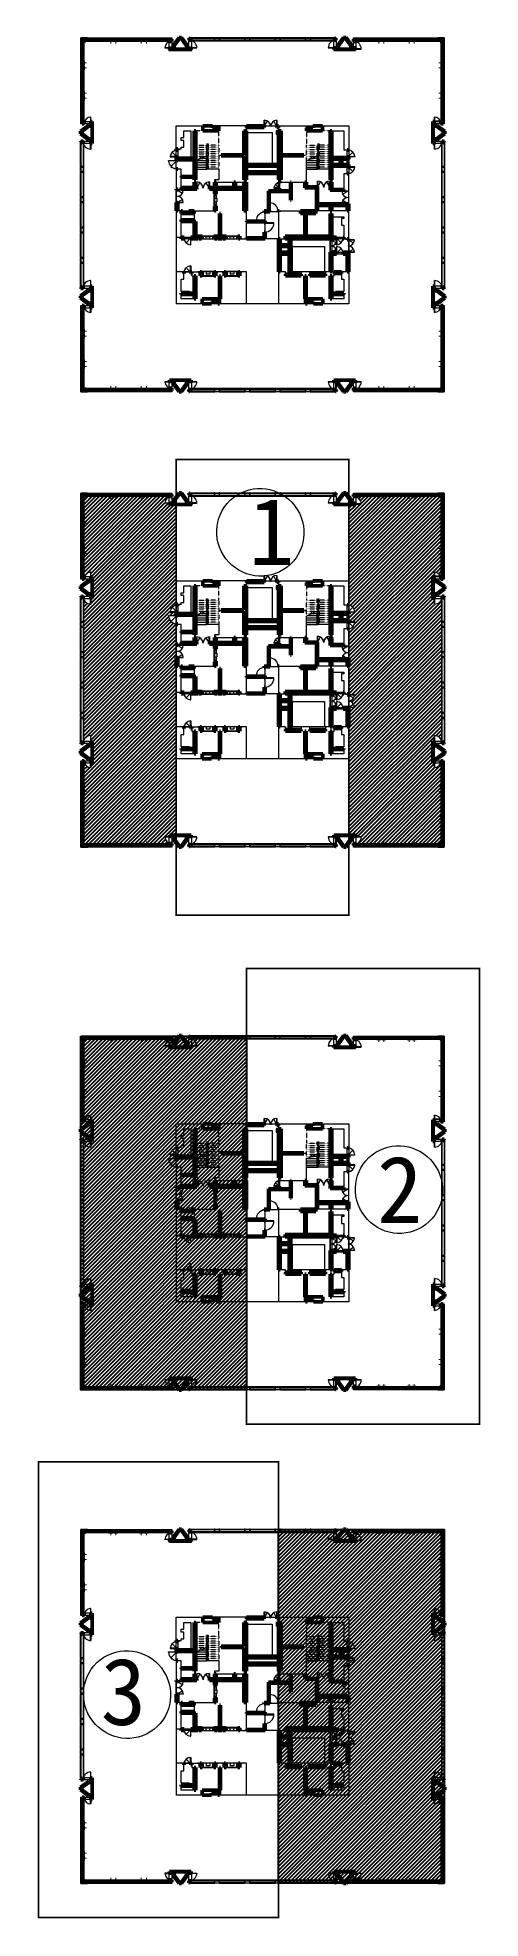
# Model space of a CAD drawing. Header units: millimetres. Extents: x 8533 to 398112, y -117646 to 105276.
# Drawn here: x 8533 to 61045, y -117646 to 105276 of the extents above; entities that cross this region are included whole.
import ezdxf

# ---------------------------------------------------------------- set-up
doc = ezdxf.new("R2010")
doc.units = ezdxf.units.MM
doc.linetypes.add('DASH', pattern=[0.35, 0.25, -0.1])
doc.linetypes.add('架空线', pattern=[3.97, 2.38, -1.59])
for name, color, linetype, lineweight in [('A-DOOR', 31, 'Continuous', 13), ('A-FLOR', 192, 'Continuous', 13), ('A-FLOR-HRAL', 11, 'Continuous', 13), ('A-GENM', 13, 'Continuous', 13), ('A-GLAZ', 151, 'Continuous', 13), ('A-GLAZ-CURT', 52, 'Continuous', 13), ('A-GLAZ-CWMG', 51, 'Continuous', 13), ('A-text', 7, 'Continuous', 13), ('A-WALL', 113, 'Continuous', 13), ('A-WALL-PATT', 111, 'Continuous', 13), ('S-STRS', 31, 'Continuous', 13), ('S-STRS-MBND', 31, '架空线', 13)]:
    doc.layers.add(name, color=color, linetype=linetype, lineweight=lineweight)
pattern_1 = [(0, (0, 0), (0, 100), [])]
pattern_2 = [(45, (0, 0), (-224.5064, 224.5064), [])]

msp = doc.modelspace()

# ---------------------------------------------------------------- texts
at = {"layer": 'A-text', "color": 1}
for s, p in [('1', (33568, 42774)), ('2', (48778, -35230)), ('3', (16011, -94721))]:
    msp.add_text(s, height=7933, dxfattribs=at).set_placement(p)

# ---------------------------------------------------------------- blocks, each defined once
blk = doc.blocks.new('防火门A-双扇1 - 双扇防火门-FM甲1523MW-1598112-10F_ARC_46_000_')
at = {"layer": 'A-GENM'}
for p, q in [((-730, 0), (-750, 0)), ((-750, 0), (-750, -750)), ((-750, 0), (-375, -650)), ((-730, -750), (-730, 0)), ((750, 0), (375, -650)), ((750, 0), (730, 0)), ((730, 0), (730, -750)), ((-750, -750), (-730, -750)), ((730, -750), (750, -750))]:
    blk.add_line(p, q, dxfattribs=at)
for centre, start, end in [((-750, 0), 271.52807, 0), ((-750, 0), 300, 0), ((750, 0), 180, 268.47193), ((750, 0), 180, 240)]:
    blk.add_arc(centre, 750, start, end, dxfattribs=at)
blk = doc.blocks.new('防火门A-单扇1 - 单扇防火门-FM甲0821BXG-1807686-10F_ARC_46_000_')
at = {"layer": 'A-GENM'}
for p, q in [((400, 0), (-166, 566)), ((360, 0), (360, 800)), ((360, 800), (400, 800)), ((400, 0), (360, 0)), ((400, 800), (400, 100))]:
    blk.add_line(p, q, dxfattribs=at)
for start in [92.86598, 135]:
    blk.add_arc((400, 0), 800, start, 180, dxfattribs=at)
blk = doc.blocks.new('防火门A-单扇1 - 单扇防火门-FM甲0821BXG-1808280-10F_ARC_46_000_')
at = {"layer": 'A-GENM'}
for p, q in [((400, 0), (-166, -566)), ((400, 0), (360, 0)), ((360, 0), (360, -800)), ((360, -800), (400, -800)), ((400, -800), (400, -100))]:
    blk.add_line(p, q, dxfattribs=at)
for end in [267.13402, 225]:
    blk.add_arc((400, 0), 800, 180, end, dxfattribs=at)
blk = doc.blocks.new('防火门A-单扇1 - 单扇防火门-FM甲0822MW-1954365-10F_ARC_46_000_')
at = {"layer": 'A-GENM'}
for p, q in [((400, 0), (-166, -566)), ((400, 0), (360, 0)), ((360, 0), (360, -800)), ((360, -800), (400, -800)), ((400, -800), (400, -100))]:
    blk.add_line(p, q, dxfattribs=at)
for end in [267.13402, 225]:
    blk.add_arc((400, 0), 800, 180, end, dxfattribs=at)
blk = doc.blocks.new('防火门A-双扇1 - 双扇防火门-FM甲1523KQ-1601239-10F_ARC_46_000_')
at = {"layer": 'A-GENM'}
for p, q in [((-750, 100), (-750, 750)), ((-750, 750), (-730, 750)), ((-750, 0), (-375, 650)), ((-730, 750), (-730, 0)), ((750, 0), (375, 650)), ((730, 0), (730, 750)), ((730, 750), (750, 750)), ((750, 750), (750, 100)), ((-730, 0), (-750, 0)), ((750, 0), (730, 0))]:
    blk.add_line(p, q, dxfattribs=at)
for centre, start, end in [((-750, 0), 0, 88.47193), ((-750, 0), 0, 60), ((750, 0), 91.52807, 180), ((750, 0), 120, 180)]:
    blk.add_arc(centre, 750, start, end, dxfattribs=at)
blk = doc.blocks.new('防火门A-双扇1 - 双扇防火门-FM甲1522BXG-1903011-10F_ARC_46_000_')
at = {"layer": 'A-GENM'}
for p, q in [((-750, 50), (-750, 750)), ((-750, 750), (-730, 750)), ((-750, 0), (-375, 650)), ((-730, 750), (-730, 0)), ((750, 0), (375, 650)), ((730, 0), (730, 750)), ((730, 750), (750, 750)), ((750, 750), (750, 600)), ((-730, 0), (-750, 0)), ((750, 0), (730, 0))]:
    blk.add_line(p, q, dxfattribs=at)
for centre, start, end in [((-750, 0), 0, 88.47193), ((-750, 0), 0, 60), ((750, 0), 91.52807, 180), ((750, 0), 120, 180)]:
    blk.add_arc(centre, 750, start, end, dxfattribs=at)
blk = doc.blocks.new('大门构件2 - 大门构件-1944663-10F_ARC_46_000_')
at = {"layer": 'A-WALL', "lineweight": 50}
for p, q in [((25310, -13020), (24610, -13971)), ((24725, -14011), (25368, -13135)), ((25610, -13020), (25310, -13020)), ((25368, -13135), (25552, -13135)), ((25552, -13135), (26195, -14008)), ((26310, -13971), (25610, -13020)), ((44810, -13020), (44110, -13971)), ((44225, -14008), (44868, -13135)), ((45110, -13020), (44810, -13020)), ((44868, -13135), (45052, -13135)), ((45052, -13135), (45695, -14011)), ((45810, -13971), (45110, -13020)), ((24610, -14241), (24460, -14241)), ((24460, -14241), (24460, -14291)), ((24460, -14291), (24725, -14291)), ((26460, -14400), (24460, -14400)), ((24460, -14400), (24460, -14430)), ((24460, -14430), (26460, -14430)), ((24610, -13971), (24610, -14241)), ((24725, -14291), (24725, -14011)), ((26195, -14008), (26195, -14290)), ((26195, -14290), (26460, -14290)), ((26310, -14240), (26310, -13971)), ((26460, -14240), (26310, -14240)), ((26460, -14290), (26460, -14240)), ((26460, -14430), (26460, -14400)), ((44110, -14240), (43960, -14240)), ((43960, -14240), (43960, -14290)), ((43960, -14290), (44225, -14290)), ((43960, -14400), (43960, -14430)), ((45960, -14400), (43960, -14400)), ((43960, -14430), (45960, -14430)), ((44110, -13971), (44110, -14240)), ((44225, -14290), (44225, -14008)), ((45695, -14011), (45695, -14291)), ((45695, -14291), (45960, -14291)), ((45810, -14241), (45810, -13971)), ((45960, -14241), (45810, -14241)), ((45960, -14291), (45960, -14241)), ((45960, -14430), (45960, -14400)), ((14560, -23420), (13610, -24120)), ((13610, -24120), (13610, -24420)), ((13610, -24420), (14560, -25120)), ((13725, -24178), (14598, -23535)), ((13725, -24362), (13725, -24178)), ((14601, -25005), (13725, -24362)), ((14830, -23420), (14560, -23420)), ((14598, -23535), (14880, -23535)), ((14880, -23270), (14830, -23270)), ((14830, -23270), (14830, -23420)), ((14880, -23535), (14880, -23270)), ((15020, -23270), (14990, -23270)), ((14990, -23270), (14990, -25270)), ((15020, -25270), (15020, -23270)), ((55430, -23270), (55400, -23270)), ((55400, -23270), (55400, -25270)), ((55430, -25270), (55430, -23270)), ((55590, -23270), (55540, -23270)), ((55540, -23270), (55540, -23535)), ((55540, -23535), (55822, -23535)), ((55590, -23420), (55590, -23270)), ((55860, -23420), (55590, -23420)), ((56695, -24362), (55819, -25005)), ((55822, -23535), (56695, -24178)), ((55859, -25120), (56810, -24420)), ((56810, -24120), (55860, -23420)), ((56695, -24178), (56695, -24362)), ((56810, -24420), (56810, -24120)), ((14560, -25120), (14831, -25120)), ((14881, -25005), (14601, -25005)), ((14831, -25120), (14831, -25270)), ((14831, -25270), (14881, -25270)), ((14881, -25270), (14881, -25005)), ((14990, -25270), (15020, -25270)), ((55400, -25270), (55430, -25270)), ((55819, -25005), (55539, -25005)), ((55539, -25005), (55539, -25270)), ((55539, -25270), (55589, -25270)), ((55589, -25270), (55589, -25120)), ((55589, -25120), (55859, -25120)), ((14560, -42920), (13610, -43620)), ((13610, -43620), (13610, -43920)), ((13610, -43920), (14560, -44620)), ((13725, -43678), (14598, -43035)), ((13725, -43862), (13725, -43678)), ((14601, -44505), (13725, -43862)), ((14830, -42920), (14560, -42920)), ((14598, -43035), (14880, -43035)), ((14881, -44505), (14601, -44505)), ((14880, -42770), (14830, -42770)), ((14830, -42770), (14830, -42920)), ((14880, -43035), (14880, -42770)), ((14881, -44770), (14881, -44505)), ((15020, -42770), (14990, -42770)), ((14990, -42770), (14990, -44770)), ((15020, -44770), (15020, -42770)), ((55430, -42770), (55400, -42770)), ((55400, -42770), (55400, -44770)), ((55430, -44770), (55430, -42770)), ((55819, -44505), (55539, -44505)), ((55539, -44505), (55539, -44770)), ((55590, -42770), (55540, -42770)), ((55540, -42770), (55540, -43035)), ((55540, -43035), (55822, -43035)), ((55590, -42920), (55590, -42770)), ((55860, -42920), (55590, -42920)), ((56695, -43862), (55819, -44505)), ((55822, -43035), (56695, -43678)), ((55859, -44620), (56810, -43920)), ((56810, -43620), (55860, -42920)), ((56695, -43678), (56695, -43862)), ((56810, -43920), (56810, -43620)), ((14560, -44620), (14831, -44620)), ((14831, -44620), (14831, -44770)), ((14831, -44770), (14881, -44770)), ((14990, -44770), (15020, -44770)), ((55400, -44770), (55430, -44770)), ((55539, -44770), (55589, -44770)), ((55589, -44770), (55589, -44620)), ((55589, -44620), (55859, -44620)), ((26460, -53610), (24460, -53610)), ((24460, -53610), (24460, -53640)), ((24460, -53640), (26460, -53640)), ((24725, -53750), (24460, -53750)), ((24460, -53750), (24460, -53800)), ((24460, -53800), (24610, -53800)), ((24610, -53800), (24610, -54070)), ((24610, -54070), (25310, -55020)), ((24725, -54029), (24725, -53750)), ((25368, -54905), (24725, -54029)), ((25310, -55020), (25610, -55020)), ((25552, -54905), (25368, -54905)), ((26195, -54033), (25552, -54905)), ((25610, -55020), (26310, -54070)), ((26460, -53750), (26195, -53750)), ((26195, -53750), (26195, -54033)), ((26310, -54070), (26310, -53800)), ((26310, -53800), (26460, -53800)), ((26460, -53640), (26460, -53610)), ((26460, -53800), (26460, -53750)), ((43960, -53610), (43960, -53640)), ((45960, -53610), (43960, -53610)), ((43960, -53640), (45960, -53640)), ((44225, -53750), (43960, -53750)), ((43960, -53750), (43960, -53800)), ((43960, -53800), (44110, -53800)), ((44110, -53800), (44110, -54070)), ((44110, -54070), (44810, -55020)), ((44225, -54033), (44225, -53750)), ((44868, -54905), (44225, -54033)), ((44810, -55020), (45110, -55020)), ((45052, -54905), (44868, -54905)), ((45695, -54029), (45052, -54905)), ((45110, -55020), (45810, -54070)), ((45960, -53750), (45695, -53750)), ((45695, -53750), (45695, -54029)), ((45810, -54070), (45810, -53800)), ((45810, -53800), (45960, -53800)), ((45960, -53640), (45960, -53610)), ((45960, -53800), (45960, -53750))]:
    blk.add_line(p, q, dxfattribs=at)
blk = doc.blocks.new('电梯门 造型 3 - 电梯门 造型 3-2034029-10F_ARC_46_000_')
at = {"layer": 'A-DOOR'}
for p, q in [((-775, 150), (775, 150)), ((-775, 150), (-775, 100)), ((775, 100), (-775, 100)), ((-215, 100), (-215, -192)), ((215, 100), (215, -192)), ((775, 100), (775, 150)), ((1200, 105), (1100, 105)), ((1100, 105), (1100, 100)), ((1100, 100), (1200, 100)), ((1126, 107), (1126, 105)), ((1126, 107), (1127, 107)), ((1127, 107), (1126, 107)), ((1126, 107), (1126, 105)), ((1126, 107), (1176, 107)), ((1127, 107), (1126, 107)), ((1127, 108), (1151, 108)), ((1127, 105), (1127, 108)), ((1151, 108), (1174, 108)), ((1151, 108), (1151, 105)), ((1174, 108), (1174, 105)), ((1175, 107), (1176, 107)), ((1176, 107), (1175, 107)), ((1176, 107), (1175, 107)), ((1176, 105), (1176, 107)), ((1176, 105), (1176, 107)), ((1200, 100), (1200, 105)), ((-215, -100), (-700, -100)), ((-700, -100), (-700, -120)), ((-700, -120), (-215, -120)), ((215, -192), (-215, -192)), ((700, -100), (215, -100)), ((215, -120), (700, -120)), ((700, -120), (700, -100))]:
    blk.add_line(p, q, dxfattribs=at)
blk = doc.blocks.new('电梯门 造型 3 - 电梯门 造型 3-2034079-10F_ARC_46_000_')
at = {"layer": 'A-DOOR'}
for p, q in [((-1200, 155), (-1200, 150)), ((-1100, 155), (-1200, 155)), ((-1200, 150), (-1100, 150)), ((-1176, 157), (-1176, 155)), ((-1175, 157), (-1176, 157)), ((-1176, 157), (-1175, 157)), ((-1176, 157), (-1176, 155)), ((-1175, 157), (-1176, 157)), ((-1176, 157), (-1126, 157)), ((-1174, 158), (-1151, 158)), ((-1174, 155), (-1174, 158)), ((-1151, 158), (-1127, 158)), ((-1151, 155), (-1151, 158)), ((-1127, 158), (-1127, 155)), ((-1126, 157), (-1127, 157)), ((-1127, 157), (-1126, 157)), ((-1126, 157), (-1127, 157)), ((-1126, 155), (-1126, 157)), ((-1126, 155), (-1126, 157)), ((-1100, 150), (-1100, 155)), ((-775, 200), (775, 200)), ((-775, 200), (-775, 150)), ((775, 150), (-775, 150)), ((-215, 150), (-215, -142)), ((215, 150), (215, -142)), ((775, 150), (775, 200)), ((1200, 155), (1100, 155)), ((1100, 155), (1100, 150)), ((1100, 150), (1200, 150)), ((1126, 157), (1126, 155)), ((1126, 157), (1127, 157)), ((1127, 157), (1126, 157)), ((1126, 157), (1126, 155)), ((1126, 157), (1176, 157)), ((1127, 157), (1126, 157)), ((1127, 158), (1151, 158)), ((1127, 155), (1127, 158)), ((1151, 158), (1174, 158)), ((1151, 158), (1151, 155)), ((1174, 158), (1174, 155)), ((1175, 157), (1176, 157)), ((1176, 157), (1175, 157)), ((1176, 157), (1175, 157)), ((1176, 155), (1176, 157)), ((1176, 155), (1176, 157)), ((1200, 150), (1200, 155)), ((0, -150), (-700, -150)), ((-700, -150), (-700, -170)), ((-700, -170), (0, -170)), ((215, -142), (-215, -142)), ((700, -150), (0, -150)), ((0, -150), (0, -170)), ((0, -170), (0, -150)), ((0, -170), (700, -170)), ((700, -170), (700, -150))]:
    blk.add_line(p, q, dxfattribs=at)
blk = doc.blocks.new('电梯门 造型 3 - 电梯门 造型 3-2034096-10F_ARC_46_000_')
at = {"layer": 'A-DOOR'}
for p, q in [((-1200, 255), (-1200, 250)), ((-1100, 255), (-1200, 255)), ((-1200, 250), (-1100, 250)), ((-1176, 257), (-1176, 255)), ((-1175, 257), (-1176, 257)), ((-1176, 257), (-1175, 257)), ((-1176, 257), (-1176, 255)), ((-1175, 257), (-1176, 257)), ((-1176, 257), (-1126, 257)), ((-1174, 258), (-1151, 258)), ((-1174, 255), (-1174, 258)), ((-1151, 258), (-1127, 258)), ((-1151, 255), (-1151, 258)), ((-1127, 258), (-1127, 255)), ((-1126, 257), (-1127, 257)), ((-1127, 257), (-1126, 257)), ((-1126, 257), (-1127, 257)), ((-1126, 255), (-1126, 257)), ((-1126, 255), (-1126, 257)), ((-1100, 250), (-1100, 255)), ((-775, 300), (775, 300)), ((-775, 300), (-775, 250)), ((775, 250), (-775, 250)), ((-215, 250), (-215, -42)), ((215, 250), (215, -42)), ((775, 250), (775, 300)), ((1200, 255), (1100, 255)), ((1100, 255), (1100, 250)), ((1100, 250), (1200, 250)), ((1126, 257), (1126, 255)), ((1126, 257), (1127, 257)), ((1127, 257), (1126, 257)), ((1126, 257), (1126, 255)), ((1126, 257), (1176, 257)), ((1127, 257), (1126, 257)), ((1127, 258), (1151, 258)), ((1127, 255), (1127, 258)), ((1151, 258), (1174, 258)), ((1151, 258), (1151, 255)), ((1174, 258), (1174, 255)), ((1175, 257), (1176, 257)), ((1176, 257), (1175, 257)), ((1176, 257), (1175, 257)), ((1176, 255), (1176, 257)), ((1176, 255), (1176, 257)), ((1200, 250), (1200, 255)), ((0, -250), (-700, -250)), ((-700, -250), (-700, -270)), ((-700, -270), (0, -270)), ((215, -42), (-215, -42)), ((700, -250), (0, -250)), ((0, -250), (0, -270)), ((0, -270), (0, -250)), ((0, -270), (700, -270)), ((700, -270), (700, -250))]:
    blk.add_line(p, q, dxfattribs=at)
blk = doc.blocks.new('防火门A-单扇1 - 单扇防火门-FM甲0822BXG-1690427-10F_ARC_46_000_')
at = {"layer": 'A-GENM'}
for p, q in [((400, 0), (-166, 566)), ((360, 0), (360, 800)), ((360, 800), (400, 800)), ((400, 0), (360, 0)), ((400, 800), (400, 100))]:
    blk.add_line(p, q, dxfattribs=at)
for start in [92.86598, 135]:
    blk.add_arc((400, 0), 800, start, 180, dxfattribs=at)
blk = doc.blocks.new('防火门A-单扇1 - 单扇防火门-FM甲0822KQ-1950908-10F_ARC_46_000_')
at = {"layer": 'A-GENM'}
for p, q in [((400, 0), (-166, 566)), ((360, 0), (360, 800)), ((360, 800), (400, 800)), ((400, 0), (360, 0)), ((400, 800), (400, 100))]:
    blk.add_line(p, q, dxfattribs=at)
for start in [92.86598, 135]:
    blk.add_arc((400, 0), 800, start, 180, dxfattribs=at)
blk = doc.blocks.new('防火门A-单扇1 - 单扇防火门-FM甲0622BXG-1963018-10F_ARC_46_000_')
at = {"layer": 'A-GENM'}
for p, q in [((300, 0), (-124, -424)), ((300, 0), (260, 0)), ((260, 0), (260, -600)), ((260, -600), (300, -600)), ((300, -600), (300, -50))]:
    blk.add_line(p, q, dxfattribs=at)
for end in [266.17745, 225]:
    blk.add_arc((300, 0), 600, 180, end, dxfattribs=at)
blk = doc.blocks.new('防火门A-双扇1 - 双扇防火门-FM甲1523MW-1698228-10F_ARC_46_000_')
at = {"layer": 'A-GENM'}
for p, q in [((-750, 100), (-750, 750)), ((-750, 750), (-730, 750)), ((-750, 0), (-375, 650)), ((-730, 750), (-730, 0)), ((750, 0), (375, 650)), ((730, 0), (730, 750)), ((730, 750), (750, 750)), ((750, 750), (750, 100)), ((-730, 0), (-750, 0)), ((750, 0), (730, 0))]:
    blk.add_line(p, q, dxfattribs=at)
for centre, start, end in [((-750, 0), 0, 88.47193), ((-750, 0), 0, 60), ((750, 0), 91.52807, 180), ((750, 0), 120, 180)]:
    blk.add_arc(centre, 750, start, end, dxfattribs=at)
blk = doc.blocks.new('四趟百叶窗-角度可变 - BC06a34-1786770-10F_ARC_46_000_')
at = {"layer": 'A-GLAZ', "lineweight": 50}
for p, q in [((-325, 0), (-325, 200)), ((325, 200), (325, 0))]:
    blk.add_line(p, q, dxfattribs=at)
at = {"layer": 'A-GLAZ'}
for p, q in [((-325, 200), (325, 200)), ((-325, 120), (325, 120)), ((-325, 80), (325, 80)), ((325, 0), (-325, 0))]:
    blk.add_line(p, q, dxfattribs=at)
blk = doc.blocks.new('G2 - G26-1945658-10F_ARC_46_000_')
at = {"layer": 'A-WALL-PATT'}
h = blk.add_hatch(dxfattribs=at)
h.set_pattern_fill('FP_1', color=256, style=0, pattern_type=2)
h.set_pattern_definition(pattern_1)
h.paths.add_polyline_path([(13822, -14124), (13865, -14124), (13865, -13276), (14434, -13276), (14434, -13233), (13822, -13233), (13822, -13427)], flags=0)
h = blk.add_hatch(dxfattribs=at)
h.set_pattern_fill('FP_1', color=256, style=0, pattern_type=2)
h.set_pattern_definition(pattern_1)
h.paths.add_polyline_path([(56577, -14124), (56598, -14124), (56598, -13233), (56060, -13233), (56060, -13276), (56555, -13276), (56555, -14124), (56565, -14124)], flags=0)
h = blk.add_hatch(dxfattribs=at)
h.set_pattern_fill('FP_1', color=256, style=0, pattern_type=2)
h.set_pattern_definition(pattern_1)
h.paths.add_polyline_path([(13865, -23250), (13865, -14124), (13822, -14124), (13822, -23250), (13855, -23250)], flags=0)
h = blk.add_hatch(dxfattribs=at)
h.set_pattern_fill('FP_1', color=256, style=0, pattern_type=2)
h.set_pattern_definition(pattern_1)
h.paths.add_polyline_path([(56555, -23250), (56598, -23250), (56598, -14129), (56555, -14129), (56555, -22896)], flags=0)
h = blk.add_hatch(dxfattribs=at)
h.set_pattern_fill('FP_1', color=256, style=0, pattern_type=2)
h.set_pattern_definition(pattern_1)
h.paths.add_polyline_path([(13848, -53950), (13865, -53950), (13865, -44791), (13822, -44791), (13822, -53950)], flags=0)
h = blk.add_hatch(dxfattribs=at)
h.set_pattern_fill('FP_1', color=256, style=0, pattern_type=2)
h.set_pattern_definition(pattern_1)
h.paths.add_polyline_path([(56565, -53956), (56598, -53956), (56598, -44791), (56555, -44791), (56555, -53956)], flags=0)
h = blk.add_hatch(dxfattribs=at)
h.set_pattern_fill('FP_1', color=256, style=0, pattern_type=2)
h.set_pattern_definition(pattern_1)
h.paths.add_polyline_path([(13828, -54842), (14439, -54842), (14439, -54799), (13968, -54799), (13955, -54812), (13941, -54799), (13871, -54799), (13871, -53950), (13828, -53950), (13828, -54827)], flags=0)
h = blk.add_hatch(dxfattribs=at)
h.set_pattern_fill('FP_1', color=256, style=0, pattern_type=2)
h.set_pattern_definition(pattern_1)
h.paths.add_polyline_path([(56455, -54847), (56598, -54847), (56598, -53956), (56555, -53956), (56555, -54743), (56572, -54761), (56555, -54778), (56555, -54804), (56528, -54804), (56515, -54817), (56503, -54804), (55986, -54804), (55986, -54847), (56417, -54847)], flags=0)
at = {"layer": 'A-WALL'}
for p, q in [((14434, -13064), (13654, -13064)), ((13654, -13064), (13785, -13195)), ((13654, -14124), (13654, -13064)), ((13766, -13195), (13778, -13195)), ((13766, -13195), (13766, -23250)), ((13778, -13195), (13798, -13195)), ((13778, -23250), (13778, -13195)), ((13798, -13189), (13798, -13176)), ((24440, -13176), (13798, -13176)), ((13798, -13209), (13798, -13189)), ((13798, -13189), (24440, -13189)), ((13798, -13195), (13798, -23250)), ((13798, -13209), (13822, -13233)), ((24440, -13209), (13798, -13209)), ((13898, -13368), (13880, -13350)), ((13938, -13295), (13955, -13312)), ((13964, -13321), (17172, -13321)), ((14434, -13064), (14434, -13176)), ((14434, -13176), (14434, -13064)), ((14434, -13064), (24440, -13064)), ((14434, -13209), (14434, -13233)), ((14434, -13233), (14434, -13209)), ((17172, -13288), (17172, -13276)), ((17252, -13276), (17252, -13288)), ((17252, -13321), (17771, -13321)), ((17771, -13288), (17771, -13276)), ((17851, -13276), (17851, -13288)), ((17851, -13321), (20792, -13321)), ((20792, -13288), (20792, -13276)), ((20872, -13276), (20872, -13288)), ((20872, -13321), (21391, -13321)), ((21391, -13288), (21391, -13276)), ((21471, -13276), (21471, -13288)), ((21471, -13321), (24276, -13321)), ((24305, -13321), (24400, -13321)), ((24440, -13064), (24440, -13176)), ((24440, -13176), (24440, -13189)), ((24440, -13189), (24440, -13209)), ((24440, -13209), (24440, -13218)), ((45980, -13064), (56060, -13064)), ((45980, -13176), (45980, -13064)), ((45980, -13189), (45980, -13176)), ((56392, -13176), (45980, -13176)), ((45980, -13209), (45980, -13189)), ((45980, -13189), (56654, -13189)), ((56654, -13209), (45980, -13209)), ((45980, -13218), (45980, -13209)), ((48948, -13288), (48948, -13276)), ((49028, -13276), (49028, -13288)), ((49548, -13288), (49548, -13276)), ((49628, -13276), (49628, -13288)), ((52568, -13288), (52568, -13276)), ((52648, -13276), (52648, -13288)), ((53168, -13288), (53168, -13276)), ((53248, -13276), (53248, -13288)), ((55986, -13176), (55986, -13064)), ((56766, -13064), (55986, -13064)), ((55986, -13233), (55986, -13209)), ((56060, -13064), (56060, -13176)), ((56060, -13209), (56060, -13233)), ((56392, -13176), (56392, -13181)), ((56392, -13176), (56393, -13176)), ((56393, -13176), (56396, -13176)), ((56396, -13176), (56399, -13176)), ((56399, -13176), (56403, -13176)), ((56403, -13176), (56455, -13176)), ((56403, -13180), (56403, -13176)), ((56455, -13176), (56509, -13176)), ((56465, -13312), (56481, -13295)), ((56509, -13176), (56565, -13176)), ((56509, -13176), (56509, -13186)), ((56539, -13350), (56522, -13368)), ((56565, -13176), (56576, -13176)), ((56565, -13187), (56565, -13176)), ((56621, -13176), (56576, -13176)), ((56598, -13233), (56621, -13209)), ((56621, -13176), (56642, -13176)), ((56621, -23250), (56621, -13176)), ((56642, -13176), (56654, -13176)), ((56642, -13176), (56642, -23250)), ((56654, -13266), (56643, -13266)), ((56654, -13176), (56766, -13064)), ((56654, -13176), (56654, -13189)), ((56654, -13189), (56654, -13209)), ((56654, -13254), (56654, -13209)), ((56654, -13254), (56654, -13266)), ((56654, -13266), (56654, -13321)), ((56654, -13321), (56654, -13427)), ((56766, -13064), (56766, -14124)), ((13766, -14124), (13654, -14124)), ((13654, -23250), (13654, -14124)), ((13654, -14124), (13766, -14124)), ((13822, -14124), (13798, -14124)), ((13798, -14124), (13822, -14124)), ((14017, -13490), (14017, -15974)), ((14028, -15974), (14028, -13501)), ((17172, -13427), (14068, -13427)), ((14078, -13438), (17172, -13438)), ((17771, -13427), (17252, -13427)), ((17252, -13438), (17771, -13438)), ((20792, -13427), (17851, -13427)), ((17851, -13438), (20792, -13438)), ((21391, -13427), (20872, -13427)), ((20872, -13438), (21391, -13438)), ((24170, -13427), (21471, -13427)), ((21471, -13438), (24169, -13438)), ((24187, -13438), (24400, -13438)), ((24400, -13427), (24198, -13427)), ((46222, -13427), (46020, -13427)), ((46020, -13438), (46232, -13438)), ((48948, -13427), (46250, -13427)), ((46251, -13438), (48948, -13438)), ((49548, -13427), (49028, -13427)), ((49028, -13438), (49548, -13438)), ((52568, -13427), (49628, -13427)), ((49628, -13438), (52568, -13438)), ((53168, -13427), (52648, -13427)), ((52648, -13438), (53168, -13438)), ((56352, -13427), (53248, -13427)), ((53248, -13438), (56342, -13438)), ((56392, -13501), (56392, -15974)), ((56403, -15974), (56403, -13490)), ((56509, -13381), (56509, -15974)), ((56565, -14129), (56565, -14124)), ((56577, -14129), (56577, -14124)), ((56621, -14124), (56598, -14124)), ((56598, -14129), (56621, -14129)), ((56649, -13438), (56654, -13438)), ((56654, -13427), (56650, -13427)), ((56654, -13427), (56654, -13438)), ((56654, -23250), (56654, -13438)), ((56766, -14124), (56654, -14124)), ((56654, -14129), (56766, -14129)), ((56766, -14129), (56766, -23250)), ((13865, -15974), (13878, -15974)), ((13878, -16054), (13865, -16054)), ((13865, -16574), (13878, -16574)), ((13878, -16654), (13865, -16654)), ((14017, -16054), (14017, -16574)), ((14017, -16654), (14017, -19574)), ((14028, -16574), (14028, -16054)), ((14028, -19574), (14028, -16654)), ((56392, -16054), (56392, -16574)), ((56392, -16654), (56392, -19574)), ((56403, -16574), (56403, -16054)), ((56403, -19574), (56403, -16654)), ((56509, -16054), (56509, -16574)), ((56509, -16654), (56509, -19574)), ((56542, -15974), (56555, -15974)), ((56555, -16054), (56542, -16054)), ((56542, -16574), (56555, -16574)), ((56555, -16654), (56542, -16654)), ((13865, -19574), (13878, -19574)), ((13878, -19654), (13865, -19654)), ((14017, -19654), (14017, -20174)), ((14028, -20174), (14028, -19654)), ((56392, -19654), (56392, -20174)), ((56403, -20174), (56403, -19654)), ((56509, -19654), (56509, -20174)), ((56542, -19574), (56555, -19574)), ((56555, -19654), (56542, -19654)), ((13865, -20174), (13878, -20174)), ((13878, -20254), (13865, -20254)), ((14017, -20254), (14017, -22979)), ((14028, -22979), (14028, -20254)), ((56392, -20254), (56392, -22980)), ((56403, -22981), (56403, -20254)), ((56509, -20254), (56509, -23087)), ((56542, -20174), (56555, -20174)), ((56555, -20254), (56542, -20254)), ((13766, -23250), (13654, -23250)), ((13778, -23250), (13766, -23250)), ((13798, -23250), (13778, -23250)), ((13806, -23250), (13798, -23250)), ((14017, -23007), (14017, -23210)), ((14028, -23210), (14028, -22996)), ((56392, -22998), (56392, -23210)), ((56403, -23210), (56403, -23009)), ((56509, -23115), (56509, -23210)), ((56621, -23250), (56612, -23250)), ((56642, -23250), (56621, -23250)), ((56654, -23250), (56642, -23250)), ((56766, -23250), (56654, -23250)), ((13654, -53950), (13654, -44791)), ((13654, -44791), (13757, -44791)), ((13757, -44791), (13763, -44791)), ((13757, -44791), (13757, -54871)), ((13763, -44791), (13764, -44791)), ((13763, -44791), (13763, -54871)), ((13764, -44791), (13770, -44791)), ((13764, -44791), (13764, -54693)), ((13770, -44791), (13783, -44791)), ((13770, -54871), (13770, -44791)), ((13782, -44791), (13782, -54871)), ((13782, -44791), (13783, -44791)), ((13783, -44791), (13786, -44791)), ((13783, -44791), (13783, -54871)), ((13786, -44791), (13790, -44791)), ((13786, -44791), (13786, -54871)), ((13790, -44791), (13795, -44791)), ((13790, -44791), (13790, -54871)), ((13795, -44791), (13795, -54697)), ((13795, -44791), (13808, -44791)), ((13902, -44916), (13902, -44810)), ((13902, -47774), (13902, -44945)), ((14009, -44810), (14009, -45023)), ((14009, -45052), (14009, -47774)), ((14020, -45034), (14020, -44810)), ((14020, -47774), (14020, -45061)), ((56392, -44810), (56392, -45044)), ((56392, -45061), (56392, -47774)), ((56403, -45033), (56403, -44810)), ((56403, -47774), (56403, -45061)), ((56612, -44791), (56621, -44791)), ((56621, -44791), (56642, -44791)), ((56621, -54904), (56621, -44791)), ((56642, -44791), (56654, -44791)), ((56642, -44791), (56642, -54904)), ((56654, -54642), (56654, -44791)), ((56654, -44791), (56766, -44791)), ((56766, -44791), (56766, -53956)), ((13865, -47774), (13874, -47774)), ((13874, -47854), (13865, -47854)), ((13865, -48374), (13874, -48374)), ((13874, -48454), (13865, -48454)), ((13902, -48374), (13902, -47854)), ((13902, -51374), (13902, -48454)), ((14009, -47854), (14009, -48374)), ((14009, -48454), (14009, -51374)), ((14020, -48374), (14020, -47854)), ((14020, -51374), (14020, -48454)), ((56392, -47854), (56392, -48374)), ((56392, -48454), (56392, -51374)), ((56403, -48374), (56403, -47854)), ((56403, -51374), (56403, -48454)), ((56542, -47774), (56555, -47774)), ((56555, -47854), (56542, -47854)), ((56542, -48374), (56555, -48374)), ((56555, -48454), (56542, -48454)), ((13865, -51374), (13874, -51374)), ((13874, -51454), (13865, -51454)), ((13865, -51974), (13874, -51974)), ((13874, -52054), (13865, -52054)), ((13902, -51974), (13902, -51454)), ((13902, -54751), (13902, -52054)), ((14009, -51454), (14009, -51974)), ((14009, -52054), (14009, -54642)), ((14020, -51974), (14020, -51454)), ((14020, -54631), (14020, -52054)), ((56392, -51454), (56392, -51974)), ((56392, -52054), (56392, -54638)), ((56403, -51974), (56403, -51454)), ((56403, -54627), (56403, -52054)), ((56542, -51374), (56555, -51374)), ((56555, -51454), (56542, -51454)), ((56542, -51974), (56555, -51974)), ((56555, -52054), (56542, -52054)), ((13757, -53950), (13654, -53950)), ((13654, -55016), (13654, -53950)), ((13766, -54904), (13654, -55016)), ((13654, -55016), (14439, -55016)), ((13763, -54871), (13757, -54871)), ((13764, -54871), (13763, -54871)), ((13764, -54759), (13764, -54692)), ((13764, -54814), (13764, -54759)), ((13764, -54819), (13764, -54814)), ((13764, -54814), (13769, -54814)), ((13764, -54819), (13764, -54871)), ((13764, -54891), (13764, -54871)), ((13764, -54871), (13783, -54871)), ((13764, -54904), (13764, -54891)), ((24440, -54891), (13764, -54891)), ((13764, -54904), (24440, -54904)), ((13783, -54871), (13782, -54871)), ((13786, -54871), (13783, -54871)), ((13790, -54871), (13786, -54871)), ((13790, -54814), (13805, -54814)), ((13790, -54871), (24440, -54871)), ((13822, -53950), (13795, -53950)), ((13798, -54642), (13795, -54642)), ((13795, -54652), (13798, -54652)), ((13795, -54819), (13795, -54871)), ((13828, -54842), (13798, -54871)), ((13848, -54865), (13848, -54871)), ((13881, -54773), (13898, -54756)), ((13902, -54871), (13902, -54866)), ((14009, -54642), (13998, -54642)), ((17172, -54642), (14086, -54642)), ((14098, -54652), (17172, -54652)), ((14439, -54871), (14439, -54847)), ((14439, -55016), (14439, -54904)), ((24440, -55016), (14439, -55016)), ((17172, -54804), (17172, -54792)), ((17771, -54642), (17252, -54642)), ((17252, -54652), (17771, -54652)), ((17252, -54792), (17252, -54804)), ((17771, -54804), (17771, -54792)), ((20792, -54642), (17851, -54642)), ((17851, -54652), (20792, -54652)), ((17851, -54792), (17851, -54804)), ((20792, -54804), (20792, -54792)), ((21391, -54642), (20872, -54642)), ((20872, -54652), (21391, -54652)), ((20872, -54792), (20872, -54804)), ((21391, -54804), (21391, -54792)), ((24198, -54642), (21471, -54642)), ((21471, -54652), (24209, -54652)), ((21471, -54792), (21471, -54804)), ((24400, -54642), (24226, -54642)), ((24237, -54652), (24400, -54652)), ((24440, -54847), (24440, -54871)), ((24440, -54871), (24440, -54891)), ((24440, -54891), (24440, -54904)), ((24440, -54904), (24440, -55016)), ((45980, -54871), (45980, -54847)), ((45980, -54891), (45980, -54871)), ((45980, -54871), (56654, -54871)), ((45980, -54904), (45980, -54891)), ((56654, -54891), (45980, -54891)), ((45980, -54904), (56392, -54904)), ((45980, -55016), (45980, -54904)), ((55986, -55016), (45980, -55016)), ((46076, -54759), (46020, -54759)), ((48963, -54759), (46104, -54759)), ((48963, -54642), (46272, -54642)), ((46272, -54652), (48963, -54652)), ((48963, -54804), (48963, -54792)), ((49563, -54642), (49043, -54642)), ((49043, -54652), (49563, -54652)), ((49563, -54759), (49043, -54759)), ((49043, -54792), (49043, -54804)), ((49563, -54804), (49563, -54792)), ((52568, -54642), (49643, -54642)), ((49643, -54652), (52568, -54652)), ((52568, -54759), (49643, -54759)), ((49643, -54792), (49643, -54804)), ((52568, -54804), (52568, -54792)), ((53168, -54642), (52648, -54642)), ((52648, -54652), (53168, -54652)), ((53168, -54759), (52648, -54759)), ((52648, -54792), (52648, -54804)), ((53168, -54804), (53168, -54792)), ((56388, -54642), (53248, -54642)), ((53248, -54652), (56377, -54652)), ((56458, -54759), (53248, -54759)), ((53248, -54792), (53248, -54804)), ((55986, -54871), (55986, -54847)), ((55986, -54847), (55986, -54871)), ((55986, -55016), (55986, -54904)), ((55986, -54904), (55986, -55016)), ((55986, -55016), (56766, -55016)), ((56392, -54899), (56392, -54904)), ((56403, -54904), (56392, -54904)), ((56403, -54904), (56403, -54899)), ((56509, -54904), (56403, -54904)), ((56565, -54904), (56509, -54904)), ((56565, -54904), (56565, -54892)), ((56576, -54904), (56565, -54904)), ((56576, -54904), (56621, -54904)), ((56598, -53956), (56621, -53956)), ((56621, -53956), (56598, -53956)), ((56621, -54871), (56598, -54847)), ((56642, -54904), (56621, -54904)), ((56654, -54904), (56642, -54904)), ((56643, -54814), (56654, -54814)), ((56654, -54759), (56644, -54759)), ((56654, -54642), (56649, -54642)), ((56650, -54652), (56654, -54652)), ((56654, -53956), (56766, -53956)), ((56766, -53956), (56654, -53956)), ((56654, -54642), (56654, -54643)), ((56654, -54643), (56654, -54645)), ((56654, -54645), (56654, -54648)), ((56654, -54648), (56654, -54652)), ((56654, -54652), (56654, -54705)), ((56654, -54705), (56654, -54759)), ((56654, -54759), (56654, -54814)), ((56654, -54814), (56654, -54825)), ((56654, -54871), (56654, -54825)), ((56654, -54871), (56654, -54891)), ((56654, -54891), (56654, -54904)), ((56766, -55016), (56654, -54904)), ((56766, -53956), (56766, -55016))]:
    blk.add_line(p, q, dxfattribs=at)
at = {"layer": 'A-WALL', "lineweight": 50}
for p, q in [((14434, -13233), (13822, -13233)), ((13822, -13233), (13822, -14124)), ((13865, -14124), (13865, -13276)), ((13865, -13276), (14434, -13276)), ((13955, -13312), (13898, -13368)), ((13898, -13368), (14047, -13521)), ((14104, -13465), (13955, -13312)), ((14434, -13276), (14434, -13233)), ((14434, -13233), (14434, -13276)), ((24440, -13233), (14434, -13233)), ((14434, -13276), (24440, -13276)), ((17252, -13288), (17172, -13288)), ((17172, -13288), (17172, -13537)), ((17252, -13537), (17252, -13288)), ((17851, -13288), (17771, -13288)), ((17771, -13288), (17771, -13537)), ((17851, -13537), (17851, -13288)), ((20872, -13288), (20792, -13288)), ((20792, -13288), (20792, -13537)), ((20872, -13537), (20872, -13288)), ((21471, -13288), (21391, -13288)), ((21391, -13288), (21391, -13537)), ((21471, -13537), (21471, -13288)), ((24379, -13218), (24169, -13428)), ((24183, -13443), (24387, -13238)), ((24440, -13218), (24379, -13218)), ((24387, -13238), (24400, -13238)), ((24400, -13238), (24400, -13443)), ((24440, -13463), (24440, -13218)), ((24440, -13276), (24440, -13233)), ((26541, -13084), (26500, -13084)), ((26500, -13084), (26500, -13329)), ((26500, -13329), (26751, -13329)), ((26520, -13309), (26520, -13104)), ((26520, -13104), (26532, -13104)), ((26737, -13309), (26520, -13309)), ((26532, -13104), (26737, -13309)), ((26751, -13294), (26541, -13084)), ((26751, -13329), (26751, -13294)), ((43879, -13084), (43669, -13294)), ((43669, -13294), (43669, -13329)), ((43669, -13329), (43920, -13329)), ((43683, -13309), (43887, -13104)), ((43900, -13309), (43683, -13309)), ((43920, -13084), (43879, -13084)), ((43887, -13104), (43900, -13104)), ((43900, -13104), (43900, -13309)), ((43920, -13329), (43920, -13084)), ((46041, -13218), (45980, -13218)), ((45980, -13218), (45980, -13463)), ((56060, -13233), (45980, -13233)), ((45980, -13233), (45980, -13276)), ((45980, -13276), (56060, -13276)), ((46020, -13443), (46020, -13238)), ((46020, -13238), (46032, -13238)), ((46032, -13238), (46237, -13443)), ((46251, -13428), (46041, -13218)), ((48948, -13288), (48948, -13537)), ((49028, -13288), (48948, -13288)), ((49028, -13537), (49028, -13288)), ((49548, -13288), (49548, -13537)), ((49628, -13288), (49548, -13288)), ((49628, -13537), (49628, -13288)), ((52568, -13288), (52568, -13537)), ((52648, -13288), (52568, -13288)), ((52648, -13537), (52648, -13288)), ((53168, -13288), (53168, -13537)), ((53248, -13288), (53168, -13288)), ((53248, -13537), (53248, -13288)), ((55986, -13233), (55986, -13276)), ((56598, -13233), (55986, -13233)), ((55986, -13276), (56555, -13276)), ((56060, -13276), (56060, -13233)), ((56465, -13312), (56316, -13465)), ((56373, -13521), (56522, -13368)), ((56522, -13368), (56465, -13312)), ((56555, -13276), (56555, -14124)), ((56598, -14124), (56598, -13233)), ((13822, -14124), (13865, -14124)), ((13865, -14124), (13822, -14124)), ((13822, -14124), (13822, -23250)), ((13865, -23250), (13865, -14124)), ((14047, -13521), (14104, -13465)), ((17172, -13537), (17252, -13537)), ((17771, -13537), (17851, -13537)), ((20792, -13537), (20872, -13537)), ((21391, -13537), (21471, -13537)), ((24169, -13428), (24169, -13463)), ((24169, -13463), (24440, -13463)), ((24169, -14240), (24169, -14430)), ((24169, -14430), (24460, -14430)), ((24400, -13443), (24183, -13443)), ((24189, -14410), (24189, -14260)), ((24189, -14260), (24440, -14260)), ((24440, -14410), (24189, -14410)), ((24460, -14240), (24412, -14240)), ((24440, -14260), (24440, -14410)), ((24460, -14430), (24460, -14240)), ((26508, -14240), (26460, -14240)), ((26460, -14240), (26460, -14430)), ((26460, -14430), (26751, -14430)), ((26480, -14410), (26480, -14260)), ((26480, -14260), (26731, -14260)), ((26731, -14410), (26480, -14410)), ((26731, -14260), (26731, -14410)), ((26751, -14430), (26751, -14240)), ((43960, -14240), (43669, -14240)), ((43669, -14240), (43669, -14430)), ((43669, -14430), (43960, -14430)), ((43689, -14410), (43689, -14260)), ((43689, -14260), (43940, -14260)), ((43940, -14410), (43689, -14410)), ((43940, -14260), (43940, -14410)), ((43960, -14430), (43960, -14240)), ((46251, -14240), (45960, -14240)), ((45960, -14240), (45960, -14430)), ((45960, -14430), (46251, -14430)), ((45980, -13463), (46251, -13463)), ((45980, -14410), (45980, -14260)), ((45980, -14260), (46231, -14260)), ((46231, -14410), (45980, -14410)), ((46237, -13443), (46020, -13443)), ((46231, -14260), (46231, -14347)), ((46231, -14372), (46231, -14410)), ((46251, -13463), (46251, -13428)), ((46251, -14347), (46251, -14240)), ((46251, -14430), (46251, -14372)), ((48948, -13537), (49028, -13537)), ((49548, -13537), (49628, -13537)), ((52568, -13537), (52648, -13537)), ((53168, -13537), (53248, -13537)), ((56316, -13465), (56373, -13521)), ((56555, -14124), (56598, -14124)), ((56598, -14129), (56555, -14129)), ((56555, -14129), (56555, -23250)), ((56598, -23250), (56598, -14129)), ((14126, -15974), (13878, -15974)), ((13878, -15974), (13878, -16054)), ((13878, -16054), (14126, -16054)), ((14126, -16574), (13878, -16574)), ((13878, -16574), (13878, -16654)), ((13878, -16654), (14126, -16654)), ((14126, -16054), (14126, -15974)), ((14126, -16654), (14126, -16574)), ((56542, -15974), (56294, -15974)), ((56294, -15974), (56294, -16054)), ((56294, -16054), (56542, -16054)), ((56542, -16574), (56294, -16574)), ((56294, -16574), (56294, -16654)), ((56294, -16654), (56542, -16654)), ((56542, -16054), (56542, -15974)), ((56542, -16654), (56542, -16574)), ((14126, -19574), (13878, -19574)), ((13878, -19574), (13878, -19654)), ((13878, -19654), (14126, -19654)), ((14126, -19654), (14126, -19574)), ((56542, -19574), (56294, -19574)), ((56294, -19574), (56294, -19654)), ((56294, -19654), (56542, -19654)), ((56542, -19654), (56542, -19574)), ((14126, -20174), (13878, -20174)), ((13878, -20174), (13878, -20254)), ((13878, -20254), (14126, -20254)), ((14126, -20254), (14126, -20174)), ((56542, -20174), (56294, -20174)), ((56294, -20174), (56294, -20254)), ((56294, -20254), (56542, -20254)), ((56542, -20254), (56542, -20174)), ((14016, -22979), (13806, -23189)), ((13806, -23189), (13806, -23250)), ((13806, -23250), (14051, -23250)), ((13822, -23250), (13865, -23250)), ((13826, -23197), (14031, -22993)), ((13826, -23210), (13826, -23197)), ((14031, -23210), (13826, -23210)), ((14051, -22979), (14016, -22979)), ((14031, -22993), (14031, -23210)), ((14051, -23250), (14051, -22979)), ((15020, -22979), (14830, -22979)), ((14830, -23222), (14830, -23270)), ((14830, -23270), (15020, -23270)), ((14850, -23250), (14850, -22999)), ((14850, -22999), (15000, -22999)), ((15000, -23250), (14850, -23250)), ((15000, -22999), (15000, -23250)), ((15020, -23270), (15020, -22979)), ((55400, -22979), (55400, -23270)), ((55590, -22979), (55400, -22979)), ((55400, -23270), (55590, -23270)), ((55420, -23250), (55420, -22999)), ((55420, -22999), (55570, -22999)), ((55570, -23250), (55420, -23250)), ((55570, -22999), (55570, -23250)), ((55590, -23270), (55590, -23222)), ((56367, -22980), (56367, -23250)), ((56402, -22980), (56367, -22980)), ((56367, -23250), (56612, -23250)), ((56387, -22993), (56592, -23198)), ((56387, -23210), (56387, -22993)), ((56592, -23210), (56387, -23210)), ((56612, -23190), (56402, -22980)), ((56555, -23250), (56598, -23250)), ((56592, -23198), (56592, -23210)), ((56612, -23250), (56612, -23190)), ((13921, -25311), (13676, -25311)), ((13676, -25311), (13676, -25352)), ((13676, -25352), (13886, -25562)), ((13696, -25343), (13696, -25331)), ((13696, -25331), (13901, -25331)), ((13901, -25548), (13696, -25343)), ((13886, -25562), (13921, -25562)), ((13901, -25331), (13901, -25548)), ((13921, -25562), (13921, -25311)), ((15020, -25271), (14830, -25271)), ((14830, -25271), (14830, -25318)), ((14830, -25562), (15020, -25562)), ((14850, -25291), (15000, -25291)), ((14850, -25542), (14850, -25291)), ((15000, -25542), (14850, -25542)), ((15000, -25291), (15000, -25542)), ((15020, -25562), (15020, -25271)), ((55400, -25271), (55400, -25562)), ((55590, -25271), (55400, -25271)), ((55400, -25562), (55590, -25562)), ((55420, -25291), (55570, -25291)), ((55420, -25542), (55420, -25291)), ((55570, -25542), (55420, -25542)), ((55570, -25291), (55570, -25542)), ((55590, -25318), (55590, -25271)), ((56499, -25290), (56499, -25562)), ((56744, -25290), (56499, -25290)), ((56499, -25562), (56533, -25562)), ((56519, -25548), (56519, -25331)), ((56519, -25331), (56724, -25331)), ((56724, -25343), (56519, -25548)), ((56533, -25562), (56744, -25352)), ((56724, -25331), (56724, -25343)), ((56744, -25352), (56744, -25290)), ((13886, -42480), (13675, -42691)), ((13675, -42691), (13675, -42750)), ((13675, -42750), (13920, -42750)), ((13695, -42699), (13900, -42494)), ((13695, -42730), (13695, -42699)), ((13900, -42730), (13695, -42730)), ((13920, -42480), (13886, -42480)), ((13900, -42494), (13900, -42730)), ((13920, -42750), (13920, -42480)), ((15020, -42479), (14830, -42479)), ((14830, -42722), (14830, -42770)), ((14830, -42770), (15020, -42770)), ((14850, -42750), (14850, -42499)), ((14850, -42499), (15000, -42499)), ((15000, -42750), (14850, -42750)), ((15000, -42499), (15000, -42750)), ((15020, -42770), (15020, -42479)), ((55400, -42479), (55400, -42770)), ((55590, -42479), (55400, -42479)), ((55400, -42770), (55590, -42770)), ((55420, -42750), (55420, -42499)), ((55420, -42499), (55570, -42499)), ((55570, -42750), (55420, -42750)), ((55570, -42499), (55570, -42750)), ((55590, -42770), (55590, -42722)), ((56500, -42480), (56500, -42750)), ((56534, -42480), (56500, -42480)), ((56500, -42750), (56745, -42750)), ((56520, -42494), (56725, -42699)), ((56520, -42730), (56520, -42494)), ((56725, -42730), (56520, -42730)), ((56745, -42691), (56534, -42480)), ((56725, -42699), (56725, -42730)), ((56745, -42750), (56745, -42691)), ((14052, -44790), (13808, -44790)), ((13808, -44790), (13808, -44850)), ((13808, -44850), (14019, -45061)), ((13865, -44791), (13822, -44791)), ((13822, -44791), (13822, -53950)), ((13828, -44842), (13828, -44810)), ((13828, -44810), (14032, -44810)), ((14032, -45047), (13828, -44842)), ((13865, -53950), (13865, -44791)), ((14019, -45061), (14052, -45061)), ((14032, -44810), (14032, -45047)), ((14052, -45061), (14052, -44790)), ((15020, -44771), (14830, -44771)), ((14830, -44771), (14830, -44818)), ((14830, -45062), (15020, -45062)), ((14850, -44791), (15000, -44791)), ((14850, -45042), (14850, -44791)), ((15000, -45042), (14850, -45042)), ((15000, -44791), (15000, -45042)), ((15020, -45062), (15020, -44771)), ((55400, -44771), (55400, -45062)), ((55590, -44771), (55400, -44771)), ((55400, -45062), (55590, -45062)), ((55420, -44791), (55570, -44791)), ((55420, -45042), (55420, -44791)), ((55570, -45042), (55420, -45042)), ((55570, -44791), (55570, -45042)), ((55590, -44818), (55590, -44771)), ((56367, -44790), (56367, -45061)), ((56612, -44790), (56367, -44790)), ((56367, -45061), (56403, -45061)), ((56387, -45049), (56387, -44810)), ((56387, -44810), (56592, -44810)), ((56592, -44844), (56387, -45049)), ((56403, -45061), (56612, -44852)), ((56598, -44791), (56555, -44791)), ((56555, -44791), (56555, -53956)), ((56592, -44810), (56592, -44844)), ((56598, -53956), (56598, -44791)), ((56612, -44852), (56612, -44790)), ((14123, -47774), (13874, -47774)), ((13874, -47774), (13874, -47854)), ((13874, -47854), (14123, -47854)), ((14123, -48374), (13874, -48374)), ((13874, -48374), (13874, -48454)), ((13874, -48454), (14123, -48454)), ((14123, -47854), (14123, -47774)), ((14123, -48454), (14123, -48374)), ((56542, -47774), (56294, -47774)), ((56294, -47774), (56294, -47854)), ((56294, -47854), (56542, -47854)), ((56542, -48374), (56294, -48374)), ((56294, -48374), (56294, -48454)), ((56294, -48454), (56542, -48454)), ((56542, -47854), (56542, -47774)), ((56542, -48454), (56542, -48374)), ((14123, -51374), (13874, -51374)), ((13874, -51374), (13874, -51454)), ((13874, -51454), (14123, -51454)), ((14123, -51974), (13874, -51974)), ((13874, -51974), (13874, -52054)), ((13874, -52054), (14123, -52054)), ((14123, -51454), (14123, -51374)), ((14123, -52054), (14123, -51974)), ((56542, -51374), (56294, -51374)), ((56294, -51374), (56294, -51454)), ((56294, -51454), (56542, -51454)), ((56542, -51974), (56294, -51974)), ((56294, -51974), (56294, -52054)), ((56294, -52054), (56542, -52054)), ((56542, -51454), (56542, -51374)), ((56542, -52054), (56542, -51974)), ((13822, -53950), (13865, -53950)), ((13871, -53950), (13828, -53950)), ((13828, -53950), (13828, -54842)), ((13828, -54842), (14439, -54842)), ((13871, -54799), (13871, -53950)), ((14439, -54799), (13871, -54799)), ((14047, -54603), (13898, -54756)), ((13898, -54756), (13955, -54812)), ((13955, -54812), (14104, -54659)), ((14104, -54659), (14047, -54603)), ((14439, -54842), (14439, -54799)), ((14439, -54804), (14439, -54847)), ((24440, -54804), (14439, -54804)), ((14439, -54847), (24440, -54847)), ((17252, -54543), (17172, -54543)), ((17172, -54543), (17172, -54792)), ((17172, -54792), (17252, -54792)), ((17252, -54792), (17252, -54543)), ((17851, -54543), (17771, -54543)), ((17771, -54543), (17771, -54792)), ((17771, -54792), (17851, -54792)), ((17851, -54792), (17851, -54543)), ((20872, -54543), (20792, -54543)), ((20792, -54543), (20792, -54792)), ((20792, -54792), (20872, -54792)), ((20872, -54792), (20872, -54543)), ((21471, -54543), (21391, -54543)), ((21391, -54543), (21391, -54792)), ((21391, -54792), (21471, -54792)), ((21471, -54792), (21471, -54543)), ((24460, -53610), (24169, -53610)), ((24169, -53610), (24169, -53800)), ((24440, -54578), (24169, -54578)), ((24169, -54578), (24169, -54612)), ((24169, -54612), (24379, -54823)), ((24387, -54803), (24183, -54598)), ((24183, -54598), (24400, -54598)), ((24189, -53780), (24189, -53630)), ((24189, -53630), (24440, -53630)), ((24440, -53780), (24189, -53780)), ((24379, -54823), (24440, -54823)), ((24400, -54803), (24387, -54803)), ((24400, -54598), (24400, -54803)), ((24412, -53800), (24460, -53800)), ((24440, -53630), (24440, -53780)), ((24440, -54823), (24440, -54578)), ((24440, -54847), (24440, -54804)), ((24460, -53800), (24460, -53610)), ((26751, -53610), (26460, -53610)), ((26460, -53610), (26460, -53800)), ((26460, -53800), (26508, -53800)), ((26480, -53780), (26480, -53630)), ((26480, -53630), (26731, -53630)), ((26731, -53780), (26480, -53780)), ((26751, -54712), (26480, -54712)), ((26480, -54712), (26480, -54957)), ((26480, -54957), (26541, -54957)), ((26520, -54937), (26520, -54732)), ((26520, -54732), (26737, -54732)), ((26532, -54937), (26520, -54937)), ((26737, -54732), (26532, -54937)), ((26541, -54957), (26751, -54747)), ((26731, -53630), (26731, -53780)), ((26751, -53800), (26751, -53610)), ((26751, -54747), (26751, -54712)), ((43960, -53610), (43669, -53610)), ((43669, -53610), (43669, -53800)), ((43940, -54712), (43669, -54712)), ((43669, -54712), (43669, -54747)), ((43669, -54747), (43879, -54957)), ((43887, -54937), (43683, -54732)), ((43683, -54732), (43900, -54732)), ((43689, -53780), (43689, -53630)), ((43689, -53630), (43940, -53630)), ((43940, -53780), (43689, -53780)), ((43879, -54957), (43940, -54957)), ((43900, -54937), (43887, -54937)), ((43900, -54732), (43900, -54937)), ((43912, -53800), (43960, -53800)), ((43940, -53630), (43940, -53780)), ((43940, -54957), (43940, -54712)), ((43960, -53800), (43960, -53610)), ((46251, -53610), (45960, -53610)), ((45960, -53610), (45960, -53800)), ((45960, -53800), (46008, -53800)), ((45980, -53780), (45980, -53630)), ((45980, -53630), (46231, -53630)), ((46231, -53780), (45980, -53780)), ((46251, -54578), (45980, -54578)), ((45980, -54578), (45980, -54823)), ((55986, -54804), (45980, -54804)), ((45980, -54804), (45980, -54847)), ((45980, -54823), (46041, -54823)), ((45980, -54847), (55986, -54847)), ((46020, -54803), (46020, -54598)), ((46020, -54598), (46237, -54598)), ((46032, -54803), (46020, -54803)), ((46237, -54598), (46032, -54803)), ((46041, -54823), (46251, -54612)), ((46231, -53630), (46231, -53780)), ((46251, -53800), (46251, -53610)), ((46251, -54612), (46251, -54578)), ((48963, -54543), (48963, -54792)), ((49043, -54543), (48963, -54543)), ((48963, -54792), (49043, -54792)), ((49043, -54792), (49043, -54543)), ((49563, -54543), (49563, -54792)), ((49643, -54543), (49563, -54543)), ((49563, -54792), (49643, -54792)), ((49643, -54792), (49643, -54543)), ((52568, -54543), (52568, -54792)), ((52648, -54543), (52568, -54543)), ((52568, -54792), (52648, -54792)), ((52648, -54792), (52648, -54543)), ((53168, -54543), (53168, -54792)), ((53248, -54543), (53168, -54543)), ((53168, -54792), (53248, -54792)), ((53248, -54792), (53248, -54543)), ((55986, -54804), (55986, -54847)), ((56555, -54804), (55986, -54804)), ((55986, -54847), (55986, -54804)), ((55986, -54847), (56598, -54847)), ((56423, -54608), (56366, -54664)), ((56366, -54664), (56515, -54817)), ((56572, -54761), (56423, -54608)), ((56515, -54817), (56572, -54761)), ((56598, -53956), (56555, -53956)), ((56555, -53956), (56555, -54804)), ((56555, -53956), (56598, -53956)), ((56598, -54847), (56598, -53956))]:
    blk.add_line(p, q, dxfattribs=at)
blk = doc.blocks.new('系统嵌板 - 玻璃-1965386-10F_ARC_46_000_')
at = {"layer": 'A-GLAZ-CURT', "lineweight": 18}
for p, q in [((1475, 13), (-1475, 13)), ((-1475, 13), (-1475, -12)), ((-1475, -12), (1475, -12))]:
    blk.add_line(p, q, dxfattribs=at)
blk = doc.blocks.new('窗嵌板_上悬无框铝窗 - 窗嵌板_上悬无框铝窗-1965195-10F_ARC_46_000_')
at = {"layer": 'A-GLAZ'}
for p, q in [((-300, -12.5), (-300, 12.5)), ((-300, 12.5), (300, 12.5)), ((300, 12.5), (300, -12.5)), ((300, -12.5), (-300, -12.5))]:
    blk.add_line(p, q, dxfattribs=at)
blk = doc.blocks.new('系统嵌板 - 玻璃-1965072-10F_ARC_46_000_')
at = {"layer": 'A-GLAZ-CURT', "lineweight": 18}
for p, q in [((1500, 12.5), (-1500, 12.5)), ((-1500, -12.5), (1500, -12.5))]:
    blk.add_line(p, q, dxfattribs=at)
blk = doc.blocks.new('系统嵌板 - 玻璃-V1-10F_ARC_46_000_')
at = {"layer": 'A-GLAZ-CURT', "lineweight": 18}
for p, q in [((1500, 12.5), (-1500, 12.5)), ((-1500, -12.5), (1500, -12.5))]:
    blk.add_line(p, q, dxfattribs=at)
blk = doc.blocks.new('系统嵌板 - 玻璃-V2-10F_ARC_46_000_')
at = {"layer": 'A-GLAZ-CURT', "lineweight": 18}
for p, q in [((1500, 12.5), (-1500, 12.5)), ((-1500, -12.5), (1500, -12.5))]:
    blk.add_line(p, q, dxfattribs=at)
blk = doc.blocks.new('系统嵌板 - 玻璃-1965073-10F_ARC_46_000_')
at = {"layer": 'A-GLAZ-CURT', "lineweight": 18}
for p, q in [((1475, 12), (-1475, 12)), ((1475, -13), (1475, 12)), ((-1475, -13), (1475, -13))]:
    blk.add_line(p, q, dxfattribs=at)
blk = doc.blocks.new('矩形竖梃 - 80 x 292-1965075-10F_ARC_46_000_')
at = {"layer": 'A-GLAZ-CWMG'}
h = blk.add_hatch(dxfattribs=at)
h.set_pattern_fill('FP_2', color=256, style=0, pattern_type=2)
h.set_pattern_definition([(225, (26479.86, -54972.77), (88.38835, -88.38835), []), (225, (26448.61, -54972.77), (1e-14, -176.7767), []), (225, (26511.11, -54972.77), (1e-14, -176.7767), [])])
h.paths.add_polyline_path([(-80, 28), (-80, -35), (-61, -16), (-52, -36), (-80, -63), (-80, -264), (0, -264), (0, 28), (-52, 28)], flags=0)
for p, q in [((0, 28), (-80, 28)), ((-80, 28), (-80, -264)), ((0, -264), (0, 28)), ((-80, -264), (0, -264))]:
    blk.add_line(p, q, dxfattribs=at)
blk = doc.blocks.new('矩形竖梃 - 80 x 292-1965076-10F_ARC_46_000_')
at = {"layer": 'A-GLAZ-CWMG'}
h = blk.add_hatch(dxfattribs=at)
h.set_pattern_fill('FP_3', color=256, style=0, pattern_type=2)
h.set_pattern_definition([(315, (-43939.86, -54972.77), (88.38835, 88.38835), []), (315, (-43908.61, -54972.77), (176.7767, 0), []), (315, (-43971.11, -54972.77), (176.7767, 0), [])])
h.paths.add_polyline_path([(-80, 28), (0, 28), (0, -264), (-80, -264), (-80, -63), (-52, -36), (-61, -16), (-80, -35), (-80, 13)], flags=0)
for p, q in [((-80, 28), (0, 28)), ((-80, -264), (-80, 28)), ((0, 28), (0, -264)), ((0, -264), (-80, -264))]:
    blk.add_line(p, q, dxfattribs=at)
blk = doc.blocks.new('矩形竖梃 - 80 x 292-1965117-10F_ARC_46_000_')
at = {"layer": 'A-GLAZ-CWMG'}
for p, q in [((40950, -54960), (40950, -54709)), ((40950, -54709), (43860, -54709)), ((40950, -55001), (40950, -54985)), ((43860, -55001), (40950, -55001))]:
    blk.add_line(p, q, dxfattribs=at)
blk = doc.blocks.new('矩形竖梃 - 80 x 292-1965118-10F_ARC_46_000_')
at = {"layer": 'A-GLAZ-CWMG'}
for p, q in [((40350, -54960), (40350, -54709)), ((40350, -54709), (40870, -54709)), ((40350, -55001), (40350, -54985)), ((40870, -55001), (40350, -55001)), ((40870, -54709), (40870, -54960)), ((40870, -54985), (40870, -55001))]:
    blk.add_line(p, q, dxfattribs=at)
blk = doc.blocks.new('矩形竖梃 - 80 x 292-1965119-10F_ARC_46_000_')
at = {"layer": 'A-GLAZ-CWMG'}
for p, q in [((37350, -54960), (37350, -54709)), ((37350, -54709), (40270, -54709)), ((37350, -55001), (37350, -54985)), ((40270, -55001), (37350, -55001)), ((40270, -54709), (40270, -54960)), ((40270, -54985), (40270, -55001))]:
    blk.add_line(p, q, dxfattribs=at)
blk = doc.blocks.new('矩形竖梃 - 80 x 292-V3-10F_ARC_46_000_')
at = {"layer": 'A-GLAZ-CWMG'}
for p, q in [((26560, -54712), (26560, -54709)), ((26560, -54709), (29470, -54709)), ((26560, -54909), (26560, -54732)), ((26560, -54960), (26560, -54938)), ((26560, -55001), (26560, -54985)), ((29470, -55001), (26560, -55001)), ((29470, -54709), (29470, -54960)), ((29470, -54985), (29470, -55001))]:
    blk.add_line(p, q, dxfattribs=at)
blk = doc.blocks.new('矩形竖梃 - 80 x 292-1965121-10F_ARC_46_000_')
at = {"layer": 'A-GLAZ-CWMG'}
for p, q in [((-40, 12.5), (-40, 28)), ((-40, 28), (40, 28)), ((40, 28), (40, 12.5)), ((-40, -264), (-40, -12.5)), ((40, -264), (-40, -264)), ((40, -12.5), (40, -264))]:
    blk.add_line(p, q, dxfattribs=at)
blk = doc.blocks.new('系统嵌板 - 玻璃-1965341-10F_ARC_46_000_')
at = {"layer": 'A-GLAZ-CURT'}
h = blk.add_hatch(dxfattribs=at)
h.set_pattern_fill('FP_4', color=256, style=0, pattern_type=2)
h.set_pattern_definition([(90, (-26825.57, -13657.36), (-100, 6e-15), [])])
h.paths.add_polyline_path([(1455, 13), (-1455, 13), (-1455, -13), (1455, -13), (1455, -4)], flags=0)
at = {"layer": 'A-GLAZ-CURT', "lineweight": 18}
for p, q in [((1455, 13), (-1455, 13)), ((-1455, 13), (-1455, -13)), ((1455, -13), (1455, 13)), ((-1455, -13), (1455, -13))]:
    blk.add_line(p, q, dxfattribs=at)
blk = doc.blocks.new('窗嵌板_上悬无框铝窗 - 窗嵌板_上悬无框铝窗-1965342-10F_ARC_46_000_')
at = {"layer": 'A-GLAZ'}
for p, q in [((-260, -12.5), (-260, 12.5)), ((-260, 12.5), (260, 12.5)), ((260, 12.5), (260, -12.5)), ((260, -12.5), (-260, -12.5))]:
    blk.add_line(p, q, dxfattribs=at)
blk = doc.blocks.new('系统嵌板 - 玻璃-1965070-10F_ARC_46_000_')
at = {"layer": 'A-GLAZ-CURT'}
h = blk.add_hatch(dxfattribs=at)
h.set_pattern_fill('FP_5', color=256, style=0, pattern_type=2)
h.set_pattern_definition([(90, (-30420.72, -13657.36), (-100, 6e-15), [])])
h.paths.add_polyline_path([(1460, 13), (-1460, 13), (-1460, -13), (1460, -13), (1460, -4)], flags=0)
at = {"layer": 'A-GLAZ-CURT', "lineweight": 18}
for p, q in [((1460, 13), (-1460, 13)), ((-1460, 13), (-1460, -13)), ((1460, -13), (1460, 13)), ((-1460, -13), (1460, -13))]:
    blk.add_line(p, q, dxfattribs=at)
blk = doc.blocks.new('系统嵌板 - 玻璃-V4-10F_ARC_46_000_')
at = {"layer": 'A-GLAZ-CURT'}
h = blk.add_hatch(dxfattribs=at)
h.set_pattern_fill('FP_6', color=256, style=0, pattern_type=2)
h.set_pattern_definition([(90, (-34020.72, -13657.36), (-100, 6e-15), [])])
h.paths.add_polyline_path([(1460, -13), (1460, 13), (-1460, 13), (-1460, -13), (333, -13)], flags=0)
at = {"layer": 'A-GLAZ-CURT', "lineweight": 18}
for p, q in [((1460, 13), (-1460, 13)), ((-1460, 13), (-1460, -13)), ((1460, -13), (1460, 13)), ((-1460, -13), (1460, -13))]:
    blk.add_line(p, q, dxfattribs=at)
blk = doc.blocks.new('系统嵌板 - 玻璃-V5-10F_ARC_46_000_')
at = {"layer": 'A-GLAZ-CURT'}
h = blk.add_hatch(dxfattribs=at)
h.set_pattern_fill('FP_7', color=256, style=0, pattern_type=2)
h.set_pattern_definition([(90, (-37620.72, -13657.36), (-100, 6e-15), [])])
h.paths.add_polyline_path([(1460, -4), (1460, 13), (-1460, 13), (-1460, -12), (1460, -12)], flags=0)
at = {"layer": 'A-GLAZ-CURT', "lineweight": 18}
for p, q in [((1460, 13), (-1460, 13)), ((-1460, 13), (-1460, -12)), ((1460, -12), (1460, 13)), ((-1460, -12), (1460, -12))]:
    blk.add_line(p, q, dxfattribs=at)
blk = doc.blocks.new('系统嵌板 - 玻璃-1965343-10F_ARC_46_000_')
at = {"layer": 'A-GLAZ-CURT'}
h = blk.add_hatch(dxfattribs=at)
h.set_pattern_fill('FP_8', color=256, style=0, pattern_type=2)
h.set_pattern_definition([(90, (-41215.7, -13657.36), (-100, 6e-15), [])])
h.paths.add_polyline_path([(1455, -4), (1455, 13), (-1455, 13), (-1455, -13), (1455, -13)], flags=0)
at = {"layer": 'A-GLAZ-CURT', "lineweight": 18}
for p, q in [((1455, 13), (-1455, 13)), ((-1455, 13), (-1455, -13)), ((1455, -13), (1455, 13)), ((-1455, -13), (1455, -13))]:
    blk.add_line(p, q, dxfattribs=at)
blk = doc.blocks.new('矩形竖梃 - 80 x 292-V6-10F_ARC_46_000_')
at = {"layer": 'A-GLAZ-CWMG'}
h = blk.add_hatch(dxfattribs=at)
h.set_pattern_fill('FP_9', color=256, style=0, pattern_type=2)
h.set_pattern_definition([(315, (25290.43, 13657.36), (88.38835, 88.38835), []), (315, (25290.43, 13626.11), (176.7767, 0), []), (315, (25290.43, 13688.61), (176.7767, 0), [])])
h.paths.add_polyline_path([(-80, -229), (-80, -264), (0, -264), (0, 28), (-80, 28), (-80, -37), (-61, -19), (-53, -39), (-80, -66), (-80, -75)], flags=0)
for p, q in [((0, 28), (-80, 28)), ((-80, 28), (-80, -264)), ((0, -264), (0, 28)), ((-80, -264), (0, -264))]:
    blk.add_line(p, q, dxfattribs=at)
blk = doc.blocks.new('矩形竖梃 - 80 x 292-V7-10F_ARC_46_000_')
at = {"layer": 'A-GLAZ-CWMG'}
h = blk.add_hatch(dxfattribs=at)
h.set_pattern_fill('FP_10', color=256, style=0, pattern_type=2)
h.set_pattern_definition([(225, (-42750.67, 13657.36), (88.38835, -88.38835), []), (225, (-42750.67, 13626.11), (1e-14, -176.7767), []), (225, (-42750.67, 13688.61), (1e-14, -176.7767), [])])
h.paths.add_polyline_path([(0, 28), (0, -264), (-80, -264), (-80, -66), (-52, -38), (-60, -18), (-80, -38), (-80, 28)], flags=0)
for p, q in [((-80, 28), (0, 28)), ((-80, -264), (-80, 28)), ((0, 28), (0, -264)), ((0, -264), (-80, -264))]:
    blk.add_line(p, q, dxfattribs=at)
blk = doc.blocks.new('矩形竖梃 - 80 x 292-V8-10F_ARC_46_000_')
at = {"layer": 'A-GLAZ-CWMG'}
for p, q in [((13629, -42671), (13629, -39761)), ((13921, -39761), (13921, -42671))]:
    blk.add_line(p, q, dxfattribs=at)
blk = doc.blocks.new('矩形竖梃 - 80 x 292-V9-10F_ARC_46_000_')
at = {"layer": 'A-GLAZ-CWMG'}
for p, q in [((13629, -39681), (13629, -39161)), ((13921, -39161), (13921, -39681))]:
    blk.add_line(p, q, dxfattribs=at)
blk = doc.blocks.new('矩形竖梃 - 80 x 292-V10-10F_ARC_46_000_')
at = {"layer": 'A-GLAZ-CWMG'}
for p, q in [((13629, -39081), (13629, -36161)), ((13921, -36161), (13921, -39081))]:
    blk.add_line(p, q, dxfattribs=at)
blk = doc.blocks.new('矩形竖梃 - 80 x 292-1965288-10F_ARC_46_000_')
at = {"layer": 'A-GLAZ-CWMG'}
for p, q in [((13629, -28281), (13629, -25370)), ((13921, -25370), (13921, -28281))]:
    blk.add_line(p, q, dxfattribs=at)
blk = doc.blocks.new('系统嵌板 - 玻璃-1965189-10F_ARC_46_000_')
at = {"layer": 'A-GLAZ-CURT'}
h = blk.add_hatch(dxfattribs=at)
h.set_pattern_fill('FP_11', color=256, style=0, pattern_type=2)
h.set_pattern_definition([(90, (-26825.57, -56762.36), (-100, 6e-15), [])])
h.paths.add_polyline_path([(1455, -13), (1455, 12), (-1455, 12), (-1455, -13), (981, -13)], flags=0)
at = {"layer": 'A-GLAZ-CURT', "lineweight": 18}
for p, q in [((1455, 12), (-1455, 12)), ((-1455, 12), (-1455, -13)), ((1455, -13), (1455, 12)), ((-1455, -13), (1455, -13))]:
    blk.add_line(p, q, dxfattribs=at)
blk = doc.blocks.new('窗嵌板_上悬无框铝窗 - 窗嵌板_上悬无框铝窗-1965196-10F_ARC_46_000_')
at = {"layer": 'A-GLAZ'}
for p, q in [((260, 12.5), (-260, 12.5)), ((-260, 12.5), (-260, -12.5)), ((260, -12.5), (260, 12.5)), ((-260, -12.5), (260, -12.5))]:
    blk.add_line(p, q, dxfattribs=at)
blk = doc.blocks.new('系统嵌板 - 玻璃-1965094-10F_ARC_46_000_')
at = {"layer": 'A-GLAZ-CURT'}
h = blk.add_hatch(dxfattribs=at)
h.set_pattern_fill('FP_12', color=256, style=0, pattern_type=2)
h.set_pattern_definition([(90, (-30420.72, -56762.36), (-100, 6e-15), [])])
h.paths.add_polyline_path([(1460, 12.5), (-1460, 12.5), (-1460, -12.5), (1460, -12.5)], flags=0)
at = {"layer": 'A-GLAZ-CURT', "lineweight": 18}
for p, q in [((1460, 12.5), (-1460, 12.5)), ((-1460, 12.5), (-1460, -12.5)), ((1460, -12.5), (1460, 12.5)), ((-1460, -12.5), (1460, -12.5))]:
    blk.add_line(p, q, dxfattribs=at)
blk = doc.blocks.new('系统嵌板 - 玻璃-V11-10F_ARC_46_000_')
at = {"layer": 'A-GLAZ-CURT'}
h = blk.add_hatch(dxfattribs=at)
h.set_pattern_fill('FP_13', color=256, style=0, pattern_type=2)
h.set_pattern_definition([(90, (-34020.72, -56762.36), (-100, 6e-15), [])])
h.paths.add_polyline_path([(1460, -13), (1460, 12), (-1460, 12), (-1460, -13), (333, -13)], flags=0)
at = {"layer": 'A-GLAZ-CURT', "lineweight": 18}
for p, q in [((1460, 12), (-1460, 12)), ((-1460, 12), (-1460, -13)), ((1460, -13), (1460, 12)), ((-1460, -13), (1460, -13))]:
    blk.add_line(p, q, dxfattribs=at)
blk = doc.blocks.new('系统嵌板 - 玻璃-V12-10F_ARC_46_000_')
at = {"layer": 'A-GLAZ-CURT'}
h = blk.add_hatch(dxfattribs=at)
h.set_pattern_fill('FP_14', color=256, style=0, pattern_type=2)
h.set_pattern_definition([(90, (-37620.72, -56762.36), (-100, 6e-15), [])])
h.paths.add_polyline_path([(1460, 12.5), (-1460, 12.5), (-1460, -12.5), (1460, -12.5)], flags=0)
at = {"layer": 'A-GLAZ-CURT', "lineweight": 18}
for p, q in [((1460, 12.5), (-1460, 12.5)), ((-1460, 12.5), (-1460, -12.5)), ((1460, -12.5), (1460, 12.5)), ((-1460, -12.5), (1460, -12.5))]:
    blk.add_line(p, q, dxfattribs=at)
blk = doc.blocks.new('系统嵌板 - 玻璃-1965191-10F_ARC_46_000_')
at = {"layer": 'A-GLAZ-CURT'}
h = blk.add_hatch(dxfattribs=at)
h.set_pattern_fill('FP_15', color=256, style=0, pattern_type=2)
h.set_pattern_definition([(90, (-41215.7, -56762.36), (-100, 6e-15), [])])
h.paths.add_polyline_path([(1455, -12), (1455, 12), (-1455, 12), (-1455, -12), (1264, -12)], flags=0)
at = {"layer": 'A-GLAZ-CURT', "lineweight": 18}
for p, q in [((1455, 12), (-1455, 12)), ((-1455, 12), (-1455, -12)), ((1455, -12), (1455, 12)), ((-1455, -12), (1455, -12))]:
    blk.add_line(p, q, dxfattribs=at)
blk = doc.blocks.new('矩形竖梃 - 80 x 292-1965099-10F_ARC_46_000_')
at = {"layer": 'A-GLAZ-CWMG'}
h = blk.add_hatch(dxfattribs=at)
h.set_pattern_fill('FP_16', color=256, style=0, pattern_type=2)
h.set_pattern_definition([(315, (25290.43, 56762.36), (88.38835, 88.38835), []), (315, (25290.43, 56731.11), (176.7767, 0), []), (315, (25290.43, 56793.61), (176.7767, 0), [])])
h.paths.add_polyline_path([(-80, 229), (-80, 66), (-53, 39), (-61, 19), (-80, 37), (-80, -28), (0, -28), (0, 264), (-80, 264), (-80, 243)], flags=0)
for p, q in [((0, 264), (-80, 264)), ((-80, 264), (-80, -28)), ((0, -28), (0, 264)), ((-80, -28), (0, -28))]:
    blk.add_line(p, q, dxfattribs=at)
blk = doc.blocks.new('矩形竖梃 - 80 x 292-1965100-10F_ARC_46_000_')
at = {"layer": 'A-GLAZ-CWMG'}
h = blk.add_hatch(dxfattribs=at)
h.set_pattern_fill('FP_17', color=256, style=0, pattern_type=2)
h.set_pattern_definition([(225, (-42750.67, 56762.36), (88.38835, -88.38835), []), (225, (-42750.67, 56731.11), (1e-14, -176.7767), []), (225, (-42750.67, 56793.61), (1e-14, -176.7767), [])])
h.paths.add_polyline_path([(0, 17), (0, -28), (-80, -28), (-80, 37), (-60, 17), (-52, 37), (-80, 66), (-80, 264), (0, 264), (0, 37)], flags=0)
for p, q in [((-80, 264), (0, 264)), ((-80, -28), (-80, 264)), ((0, 264), (0, -28)), ((0, -28), (-80, -28))]:
    blk.add_line(p, q, dxfattribs=at)
blk = doc.blocks.new('矩形竖梃 - 80 x 292-1965131-10F_ARC_46_000_')
at = {"layer": 'A-GLAZ-CWMG'}
for p, q in [((56498, -42671), (56498, -39761)), ((56790, -39761), (56790, -42671))]:
    blk.add_line(p, q, dxfattribs=at)
blk = doc.blocks.new('矩形竖梃 - 80 x 292-1965132-10F_ARC_46_000_')
at = {"layer": 'A-GLAZ-CWMG'}
for p, q in [((56498, -39681), (56498, -39161)), ((56790, -39161), (56790, -39681))]:
    blk.add_line(p, q, dxfattribs=at)
blk = doc.blocks.new('矩形竖梃 - 80 x 292-1965133-10F_ARC_46_000_')
at = {"layer": 'A-GLAZ-CWMG'}
for p, q in [((56498, -39081), (56498, -36161)), ((56790, -36161), (56790, -39081))]:
    blk.add_line(p, q, dxfattribs=at)
blk = doc.blocks.new('矩形竖梃 - 80 x 292-1965161-10F_ARC_46_000_')
at = {"layer": 'A-GLAZ-CWMG'}
for p, q in [((56498, -28281), (56498, -25370)), ((56790, -25370), (56790, -28281))]:
    blk.add_line(p, q, dxfattribs=at)
blk = doc.blocks.new('系统嵌板 - 玻璃-1965267-10F_ARC_46_000_')
at = {"layer": 'A-GLAZ-CURT', "lineweight": 18}
for p, q in [((1455, 12), (-1455, 12)), ((-1455, 12), (-1455, -12)), ((1455, -12), (1455, 12)), ((-1455, -12), (1455, -12))]:
    blk.add_line(p, q, dxfattribs=at)
blk = doc.blocks.new('系统嵌板 - 玻璃-V13-10F_ARC_46_000_')
at = {"layer": 'A-GLAZ-CURT', "lineweight": 18}
for p, q in [((1460, 12.5), (-1460, 12.5)), ((-1460, 12.5), (-1460, -12.5)), ((1460, -12.5), (1460, 12.5)), ((-1460, -12.5), (1460, -12.5))]:
    blk.add_line(p, q, dxfattribs=at)
blk = doc.blocks.new('系统嵌板 - 玻璃-V14-10F_ARC_46_000_')
at = {"layer": 'A-GLAZ-CURT', "lineweight": 18}
for p, q in [((1460, 12.5), (-1460, 12.5)), ((-1460, 12.5), (-1460, -12.5)), ((1460, -12.5), (1460, 12.5)), ((-1460, -12.5), (1460, -12.5))]:
    blk.add_line(p, q, dxfattribs=at)
blk = doc.blocks.new('系统嵌板 - 玻璃-V15-10F_ARC_46_000_')
at = {"layer": 'A-GLAZ-CURT', "lineweight": 18}
for p, q in [((1460, 12.5), (-1460, 12.5)), ((-1460, 12.5), (-1460, -12.5)), ((1460, -12.5), (1460, 12.5)), ((-1460, -12.5), (1460, -12.5))]:
    blk.add_line(p, q, dxfattribs=at)
blk = doc.blocks.new('系统嵌板 - 玻璃-V16-10F_ARC_46_000_')
at = {"layer": 'A-GLAZ-CURT', "lineweight": 18}
for p, q in [((1455, 12), (-1455, 12)), ((-1455, 12), (-1455, -13)), ((1455, -13), (1455, 12)), ((-1455, -13), (1455, -13))]:
    blk.add_line(p, q, dxfattribs=at)
blk = doc.blocks.new('矩形竖梃 - 80 x 292-V17-10F_ARC_46_000_')
at = {"layer": 'A-GLAZ-CWMG'}
h = blk.add_hatch(dxfattribs=at)
h.set_pattern_fill('FP_18', color=256, style=0, pattern_type=2)
h.set_pattern_definition([(225, (26479.86, -13068.15), (88.38835, -88.38835), []), (225, (26448.61, -13068.15), (1e-14, -176.7767), []), (225, (26511.11, -13068.15), (1e-14, -176.7767), [])])
h.paths.add_polyline_path([(0, 264), (-80, 264), (-80, 63), (-52, 36), (-61, 16), (-80, 35), (-80, -28), (0, -28), (0, 241)], flags=0)
for p, q in [((0, 264), (-80, 264)), ((-80, 264), (-80, -28)), ((0, -28), (0, 264)), ((-80, -28), (0, -28))]:
    blk.add_line(p, q, dxfattribs=at)
blk = doc.blocks.new('矩形竖梃 - 80 x 292-V18-10F_ARC_46_000_')
at = {"layer": 'A-GLAZ-CWMG'}
h = blk.add_hatch(dxfattribs=at)
h.set_pattern_fill('FP_19', color=256, style=0, pattern_type=2)
h.set_pattern_definition([(315, (-43939.86, -13068.15), (88.38835, 88.38835), []), (315, (-43908.61, -13068.15), (176.7767, 0), []), (315, (-43971.11, -13068.15), (176.7767, 0), [])])
h.paths.add_polyline_path([(-52, 264), (0, 264), (0, -28), (-80, -28), (-80, 35), (-61, 16), (-52, 36), (-80, 63), (-80, 264)], flags=0)
for p, q in [((-80, 264), (0, 264)), ((-80, -28), (-80, 264)), ((0, 264), (0, -28)), ((0, -28), (-80, -28))]:
    blk.add_line(p, q, dxfattribs=at)
blk = doc.blocks.new('矩形竖梃 - 80 x 292-V19-10F_ARC_46_000_')
at = {"layer": 'A-GLAZ-CWMG'}
for p, q in [((26560, -13056), (26560, -13040)), ((26560, -13040), (29470, -13040)), ((26560, -13103), (26560, -13081)), ((26560, -13309), (26560, -13132)), ((26560, -13332), (26560, -13329)), ((29470, -13332), (26560, -13332))]:
    blk.add_line(p, q, dxfattribs=at)
blk = doc.blocks.new('单嵌板木门 1 - M1023-1949266-10F_ARC_46_000_')
at = {"layer": 'A-DOOR'}
for p, q in [((500, 0), (460, 0)), ((460, 0), (460, -1000)), ((460, -1000), (500, -1000)), ((500, -1000), (500, -50))]:
    blk.add_line(p, q, dxfattribs=at)
at = {"layer": 'A-DOOR', "lineweight": 50}
blk.add_line((500, -50), (500, 0), dxfattribs=at)
at = {"layer": 'A-DOOR'}
blk.add_arc((500, 0), 1000, 180, 270, dxfattribs=at)
blk = doc.blocks.new('单嵌板木门 1 - M1123-1903785-10F_ARC_46_000_')
at = {"layer": 'A-DOOR'}
for p, q in [((550, 0), (510, 0)), ((510, 0), (510, -1100)), ((510, -1100), (550, -1100)), ((550, -1100), (550, -50))]:
    blk.add_line(p, q, dxfattribs=at)
at = {"layer": 'A-DOOR', "lineweight": 50}
blk.add_line((550, -50), (550, 0), dxfattribs=at)
at = {"layer": 'A-DOOR'}
blk.add_arc((550, 0), 1100, 180, 270, dxfattribs=at)
blk = doc.blocks.new('防火门A-双扇1 - 双扇防火门-FM甲1522BXG-1951105-10F_ARC_46_000_')
at = {"layer": 'A-GENM'}
for p, q in [((-750, 100), (-750, 750)), ((-750, 750), (-730, 750)), ((-750, 0), (-375, 650)), ((-730, 750), (-730, 0)), ((750, 0), (375, 650)), ((730, 0), (730, 750)), ((730, 750), (750, 750)), ((750, 750), (750, 100)), ((-730, 0), (-750, 0)), ((750, 0), (730, 0))]:
    blk.add_line(p, q, dxfattribs=at)
for centre, start, end in [((-750, 0), 0, 88.47193), ((-750, 0), 0, 60), ((750, 0), 91.52807, 180), ((750, 0), 120, 180)]:
    blk.add_arc(centre, 750, start, end, dxfattribs=at)
blk = doc.blocks.new('防火门A-单扇1 - 单扇防火门-FM甲0822KQ-1952690-10F_ARC_46_000_')
at = {"layer": 'A-GENM'}
for p, q in [((400, 0), (-166, -566)), ((400, 0), (360, 0)), ((360, 0), (360, -800)), ((360, -800), (400, -800)), ((400, -800), (400, -100))]:
    blk.add_line(p, q, dxfattribs=at)
for end in [267.13402, 225]:
    blk.add_arc((400, 0), 800, 180, end, dxfattribs=at)
blk = doc.blocks.new('防火门A-双扇1 - 双扇防火门-FM甲1522BXG-V20-10F_ARC_46_000_')
at = {"layer": 'A-GENM'}
for p, q in [((-750, 100), (-750, 750)), ((-750, 750), (-730, 750)), ((-750, 0), (-375, 650)), ((-730, 750), (-730, 0)), ((750, 0), (375, 650)), ((730, 0), (730, 750)), ((730, 750), (750, 750)), ((750, 750), (750, 650)), ((-730, 0), (-750, 0)), ((750, 0), (730, 0))]:
    blk.add_line(p, q, dxfattribs=at)
for centre, start, end in [((-750, 0), 0, 88.47193), ((-750, 0), 0, 60), ((750, 0), 91.52807, 180), ((750, 0), 120, 180)]:
    blk.add_arc(centre, 750, start, end, dxfattribs=at)
blk = doc.blocks.new('防火门A-单扇1 - 单扇防火门-FM甲1023BXG-1960362-10F_ARC_46_000_')
at = {"layer": 'A-GENM'}
for p, q in [((500, 0), (-207, 707)), ((460, 0), (460, 1000)), ((460, 1000), (500, 1000)), ((500, 0), (460, 0)), ((500, 1000), (500, 100))]:
    blk.add_line(p, q, dxfattribs=at)
for start in [92.29244, 135]:
    blk.add_arc((500, 0), 1000, start, 180, dxfattribs=at)
blk = doc.blocks.new('矩形竖梃 - 80 x 292-1965188-10F_ARC_46_000_')
at = {"layer": 'A-GLAZ-CWMG'}
h = blk.add_hatch(dxfattribs=at)
h.set_pattern_fill('FP_20', color=256, style=0, pattern_type=2)
h.set_pattern_definition([(225, (-28320.72, 56762.36), (88.38835, -88.38835), []), (225, (-28320.72, 56731.11), (1e-14, -176.7767), []), (225, (-28320.72, 56793.61), (1e-14, -176.7767), [])])
h.paths.add_polyline_path([(40, -28), (-40, -28), (-40, 264), (40, 264), (40, -12.5)], flags=0)
for p, q in [((-40, 264), (40, 264)), ((-40, -28), (-40, 264)), ((40, 264), (40, 12.5)), ((40, -28), (-40, -28)), ((40, -12.5), (40, -28))]:
    blk.add_line(p, q, dxfattribs=at)
blk = doc.blocks.new('矩形竖梃 - 80 x 292-V21-10F_ARC_46_000_')
at = {"layer": 'A-GLAZ-CWMG'}
h = blk.add_hatch(dxfattribs=at)
h.set_pattern_fill('FP_21', color=256, style=0, pattern_type=2)
h.set_pattern_definition([(225, (-28920.72, 56762.36), (88.38835, -88.38835), []), (225, (-28920.72, 56731.11), (1e-14, -176.7767), []), (225, (-28920.72, 56793.61), (1e-14, -176.7767), [])])
h.paths.add_polyline_path([(40, 12.5), (40, -28), (-40, -28), (-40, 264), (40, 264)], flags=0)
for p, q in [((-40, 264), (40, 264)), ((-40, 12.5), (-40, 264)), ((40, 264), (40, -28)), ((-40, -28), (-40, -12.5)), ((40, -28), (-40, -28))]:
    blk.add_line(p, q, dxfattribs=at)
blk = doc.blocks.new('矩形竖梃 - 80 x 292-V22-10F_ARC_46_000_')
at = {"layer": 'A-GLAZ-CWMG'}
h = blk.add_hatch(dxfattribs=at)
h.set_pattern_fill('FP_22', color=256, style=0, pattern_type=2)
h.set_pattern_definition([(225, (-31920.72, 56762.36), (88.38835, -88.38835), []), (225, (-31920.72, 56731.11), (1e-14, -176.7767), []), (225, (-31920.72, 56793.61), (1e-14, -176.7767), [])])
h.paths.add_polyline_path([(40, -12.5), (40, -28), (-40, -28), (-40, 264), (40, 264), (40, 12.5)], flags=0)
for p, q in [((-40, 264), (40, 264)), ((-40, -28), (-40, 264)), ((40, 264), (40, 12.5)), ((40, -28), (-40, -28)), ((40, -12.5), (40, -28))]:
    blk.add_line(p, q, dxfattribs=at)
blk = doc.blocks.new('矩形竖梃 - 80 x 292-V23-10F_ARC_46_000_')
at = {"layer": 'A-GLAZ-CWMG'}
h = blk.add_hatch(dxfattribs=at)
h.set_pattern_fill('FP_23', color=256, style=0, pattern_type=2)
h.set_pattern_definition([(225, (-32520.72, 56762.36), (88.38835, -88.38835), []), (225, (-32520.72, 56731.11), (1e-14, -176.7767), []), (225, (-32520.72, 56793.61), (1e-14, -176.7767), [])])
h.paths.add_polyline_path([(40, -12.5), (40, -28), (-40, -28), (-40, 264), (40, 264), (40, 12.5)], flags=0)
for p, q in [((-40, 264), (40, 264)), ((-40, 12.5), (-40, 264)), ((40, 264), (40, -28)), ((-40, -28), (-40, -12.5)), ((40, -28), (-40, -28))]:
    blk.add_line(p, q, dxfattribs=at)
blk = doc.blocks.new('矩形竖梃 - 80 x 292-V24-10F_ARC_46_000_')
at = {"layer": 'A-GLAZ-CWMG'}
h = blk.add_hatch(dxfattribs=at)
h.set_pattern_fill('FP_24', color=256, style=0, pattern_type=2)
h.set_pattern_definition([(225, (-35520.72, 56762.36), (88.38835, -88.38835), []), (225, (-35520.72, 56731.11), (1e-14, -176.7767), []), (225, (-35520.72, 56793.61), (1e-14, -176.7767), [])])
h.paths.add_polyline_path([(40, -12.5), (40, -28), (-40, -28), (-40, 264), (40, 264), (40, 12.5)], flags=0)
for p, q in [((-40, 264), (40, 264)), ((-40, -28), (-40, 264)), ((40, 264), (40, 12.5)), ((40, -28), (-40, -28)), ((40, -12.5), (40, -28))]:
    blk.add_line(p, q, dxfattribs=at)
blk = doc.blocks.new('矩形竖梃 - 80 x 292-V25-10F_ARC_46_000_')
at = {"layer": 'A-GLAZ-CWMG'}
h = blk.add_hatch(dxfattribs=at)
h.set_pattern_fill('FP_25', color=256, style=0, pattern_type=2)
h.set_pattern_definition([(225, (-36120.72, 56762.36), (88.38835, -88.38835), []), (225, (-36120.72, 56731.11), (1e-14, -176.7767), []), (225, (-36120.72, 56793.61), (1e-14, -176.7767), [])])
h.paths.add_polyline_path([(40, -12.5), (40, -28), (-40, -28), (-40, 264), (40, 264), (40, 12.5)], flags=0)
for p, q in [((-40, 264), (40, 264)), ((-40, 12.5), (-40, 264)), ((40, 264), (40, -28)), ((-40, -28), (-40, -12.5)), ((40, -28), (-40, -28))]:
    blk.add_line(p, q, dxfattribs=at)
blk = doc.blocks.new('矩形竖梃 - 80 x 292-V26-10F_ARC_46_000_')
at = {"layer": 'A-GLAZ-CWMG'}
h = blk.add_hatch(dxfattribs=at)
h.set_pattern_fill('FP_26', color=256, style=0, pattern_type=2)
h.set_pattern_definition([(225, (-39120.72, 56762.36), (88.38835, -88.38835), []), (225, (-39120.72, 56731.11), (1e-14, -176.7767), []), (225, (-39120.72, 56793.61), (1e-14, -176.7767), [])])
h.paths.add_polyline_path([(40, -12.5), (40, -28), (-40, -28), (-40, 264), (40, 264), (40, 12.5)], flags=0)
for p, q in [((-40, 264), (40, 264)), ((-40, -28), (-40, 264)), ((40, 264), (40, 12.5)), ((40, -28), (-40, -28)), ((40, -12.5), (40, -28))]:
    blk.add_line(p, q, dxfattribs=at)
blk = doc.blocks.new('矩形竖梃 - 80 x 292-V27-10F_ARC_46_000_')
at = {"layer": 'A-GLAZ-CWMG'}
h = blk.add_hatch(dxfattribs=at)
h.set_pattern_fill('FP_27', color=256, style=0, pattern_type=2)
h.set_pattern_definition([(225, (-39720.72, 56762.36), (88.38835, -88.38835), []), (225, (-39720.72, 56731.11), (1e-14, -176.7767), []), (225, (-39720.72, 56793.61), (1e-14, -176.7767), [])])
h.paths.add_polyline_path([(40, -12.5), (40, -28), (-40, -28), (-40, 264), (40, 264), (40, 12.5)], flags=0)
for p, q in [((-40, 264), (40, 264)), ((-40, 12.5), (-40, 264)), ((40, 264), (40, -28)), ((-40, -28), (-40, -12.5)), ((40, -28), (-40, -28))]:
    blk.add_line(p, q, dxfattribs=at)
blk = doc.blocks.new('矩形竖梃 - 80 x 292-V28-10F_ARC_46_000_')
at = {"layer": 'A-GLAZ-CWMG'}
h = blk.add_hatch(dxfattribs=at)
h.set_pattern_fill('FP_28', color=256, style=0, pattern_type=2)
h.set_pattern_definition([(315, (-29509.91, -13068.15), (88.38835, 88.38835), []), (315, (-29478.66, -13068.15), (176.7767, 0), []), (315, (-29541.16, -13068.15), (176.7767, 0), [])])
h.paths.add_polyline_path([(-40, 264), (40, 264), (40, -28), (-40, -28), (-40, 12.5)], flags=0)
for p, q in [((-40, 264), (40, 264)), ((-40, -28), (-40, 264)), ((40, 264), (40, 12.5)), ((40, -28), (-40, -28)), ((40, -12.5), (40, -28))]:
    blk.add_line(p, q, dxfattribs=at)
blk = doc.blocks.new('矩形竖梃 - 80 x 292-V29-10F_ARC_46_000_')
at = {"layer": 'A-GLAZ-CWMG'}
h = blk.add_hatch(dxfattribs=at)
h.set_pattern_fill('FP_29', color=256, style=0, pattern_type=2)
h.set_pattern_definition([(315, (-30109.91, -13068.15), (88.38835, 88.38835), []), (315, (-30078.66, -13068.15), (176.7767, 0), []), (315, (-30141.16, -13068.15), (176.7767, 0), [])])
h.paths.add_polyline_path([(-40, 264), (40, 264), (40, -28), (-40, -28), (-40, 12.5)], flags=0)
for p, q in [((-40, 264), (40, 264)), ((-40, 12.5), (-40, 264)), ((40, 264), (40, -28)), ((-40, -28), (-40, -12.5)), ((40, -28), (-40, -28))]:
    blk.add_line(p, q, dxfattribs=at)
blk = doc.blocks.new('矩形竖梃 - 80 x 292-V30-10F_ARC_46_000_')
at = {"layer": 'A-GLAZ-CWMG'}
h = blk.add_hatch(dxfattribs=at)
h.set_pattern_fill('FP_30', color=256, style=0, pattern_type=2)
h.set_pattern_definition([(315, (-33109.91, -13068.15), (88.38835, 88.38835), []), (315, (-33078.66, -13068.15), (176.7767, 0), []), (315, (-33141.16, -13068.15), (176.7767, 0), [])])
h.paths.add_polyline_path([(-40, 264), (40, 264), (40, -28), (-40, -28), (-40, 12.5)], flags=0)
for p, q in [((-40, 264), (40, 264)), ((-40, -28), (-40, 264)), ((40, 264), (40, 12.5)), ((40, -28), (-40, -28)), ((40, -12.5), (40, -28))]:
    blk.add_line(p, q, dxfattribs=at)
blk = doc.blocks.new('矩形竖梃 - 80 x 292-V31-10F_ARC_46_000_')
at = {"layer": 'A-GLAZ-CWMG'}
h = blk.add_hatch(dxfattribs=at)
h.set_pattern_fill('FP_31', color=256, style=0, pattern_type=2)
h.set_pattern_definition([(315, (-33709.91, -13068.15), (88.38835, 88.38835), []), (315, (-33678.66, -13068.15), (176.7767, 0), []), (315, (-33741.16, -13068.15), (176.7767, 0), [])])
h.paths.add_polyline_path([(-40, 264), (40, 264), (40, -28), (-40, -28), (-40, 12.5)], flags=0)
for p, q in [((-40, 264), (40, 264)), ((-40, 12.5), (-40, 264)), ((40, 264), (40, -28)), ((-40, -28), (-40, -12.5)), ((40, -28), (-40, -28))]:
    blk.add_line(p, q, dxfattribs=at)
blk = doc.blocks.new('矩形竖梃 - 80 x 292-V32-10F_ARC_46_000_')
at = {"layer": 'A-GLAZ-CWMG'}
h = blk.add_hatch(dxfattribs=at)
h.set_pattern_fill('FP_32', color=256, style=0, pattern_type=2)
h.set_pattern_definition([(315, (-36709.91, -13068.15), (88.38835, 88.38835), []), (315, (-36678.66, -13068.15), (176.7767, 0), []), (315, (-36741.16, -13068.15), (176.7767, 0), [])])
h.paths.add_polyline_path([(40, 264), (40, -28), (-40, -28), (-40, 264)], flags=0)
for p, q in [((-40, 264), (40, 264)), ((-40, -28), (-40, 264)), ((40, 264), (40, 12.5)), ((40, -28), (-40, -28)), ((40, -12.5), (40, -28))]:
    blk.add_line(p, q, dxfattribs=at)
blk = doc.blocks.new('矩形竖梃 - 80 x 292-V33-10F_ARC_46_000_')
at = {"layer": 'A-GLAZ-CWMG'}
h = blk.add_hatch(dxfattribs=at)
h.set_pattern_fill('FP_33', color=256, style=0, pattern_type=2)
h.set_pattern_definition([(315, (-37309.91, -13068.15), (88.38835, 88.38835), []), (315, (-37278.66, -13068.15), (176.7767, 0), []), (315, (-37341.16, -13068.15), (176.7767, 0), [])])
h.paths.add_polyline_path([(-40, 264), (40, 264), (40, -28), (-40, -28), (-40, 12.5)], flags=0)
for p, q in [((-40, 264), (40, 264)), ((-40, 12.5), (-40, 264)), ((40, 264), (40, -28)), ((-40, -28), (-40, -12.5)), ((40, -28), (-40, -28))]:
    blk.add_line(p, q, dxfattribs=at)
blk = doc.blocks.new('矩形竖梃 - 80 x 292-V34-10F_ARC_46_000_')
at = {"layer": 'A-GLAZ-CWMG'}
h = blk.add_hatch(dxfattribs=at)
h.set_pattern_fill('FP_34', color=256, style=0, pattern_type=2)
h.set_pattern_definition([(315, (-40309.91, -13068.15), (88.38835, 88.38835), []), (315, (-40278.66, -13068.15), (176.7767, 0), []), (315, (-40341.16, -13068.15), (176.7767, 0), [])])
h.paths.add_polyline_path([(40, 264), (40, -28), (-40, -28), (-40, 264)], flags=0)
for p, q in [((-40, 264), (40, 264)), ((-40, -28), (-40, 264)), ((40, 264), (40, 12.5)), ((40, -28), (-40, -28)), ((40, -12.5), (40, -28))]:
    blk.add_line(p, q, dxfattribs=at)
blk = doc.blocks.new('矩形竖梃 - 80 x 292-V35-10F_ARC_46_000_')
at = {"layer": 'A-GLAZ-CWMG'}
h = blk.add_hatch(dxfattribs=at)
h.set_pattern_fill('FP_35', color=256, style=0, pattern_type=2)
h.set_pattern_definition([(315, (-40909.91, -13068.15), (88.38835, 88.38835), []), (315, (-40878.66, -13068.15), (176.7767, 0), []), (315, (-40941.16, -13068.15), (176.7767, 0), [])])
h.paths.add_polyline_path([(-40, 264), (40, 264), (40, -28), (-40, -28), (-40, 12.5)], flags=0)
for p, q in [((-40, 264), (40, 264)), ((-40, 12.5), (-40, 264)), ((40, 264), (40, -28)), ((-40, -28), (-40, -12.5)), ((40, -28), (-40, -28))]:
    blk.add_line(p, q, dxfattribs=at)
blk = doc.blocks.new('矩形竖梃 - 80 x 292-1965340-10F_ARC_46_000_')
at = {"layer": 'A-GLAZ-CWMG'}
h = blk.add_hatch(dxfattribs=at)
h.set_pattern_fill('FP_36', color=256, style=0, pattern_type=2)
h.set_pattern_definition([(225, (-28320.72, 13657.36), (88.38835, -88.38835), []), (225, (-28320.72, 13626.11), (1e-14, -176.7767), []), (225, (-28320.72, 13688.61), (1e-14, -176.7767), [])])
h.paths.add_polyline_path([(40, -264), (-40, -264), (-40, 28), (40, 28), (40, -75)], flags=0)
for p, q in [((-40, 28), (40, 28)), ((-40, -264), (-40, 28)), ((40, 28), (40, 13)), ((40, -264), (-40, -264)), ((40, -12), (40, -264))]:
    blk.add_line(p, q, dxfattribs=at)
blk = doc.blocks.new('矩形竖梃 - 80 x 292-V36-10F_ARC_46_000_')
at = {"layer": 'A-GLAZ-CWMG'}
h = blk.add_hatch(dxfattribs=at)
h.set_pattern_fill('FP_37', color=256, style=0, pattern_type=2)
h.set_pattern_definition([(225, (-28920.72, 13657.36), (88.38835, -88.38835), []), (225, (-28920.72, 13626.11), (1e-14, -176.7767), []), (225, (-28920.72, 13688.61), (1e-14, -176.7767), [])])
h.paths.add_polyline_path([(40, 4), (40, -264), (-40, -264), (-40, 28), (40, 28), (40, 12)], flags=0)
for p, q in [((-40, 28), (40, 28)), ((-40, 12), (-40, 28)), ((40, 28), (40, -264)), ((-40, -264), (-40, -12)), ((40, -264), (-40, -264))]:
    blk.add_line(p, q, dxfattribs=at)
blk = doc.blocks.new('矩形竖梃 - 80 x 292-V37-10F_ARC_46_000_')
at = {"layer": 'A-GLAZ-CWMG'}
h = blk.add_hatch(dxfattribs=at)
h.set_pattern_fill('FP_38', color=256, style=0, pattern_type=2)
h.set_pattern_definition([(225, (-31920.72, 13657.36), (88.38835, -88.38835), []), (225, (-31920.72, 13626.11), (1e-14, -176.7767), []), (225, (-31920.72, 13688.61), (1e-14, -176.7767), [])])
h.paths.add_polyline_path([(40, -264), (-40, -264), (-40, 28), (40, 28), (40, -75)], flags=0)
for p, q in [((-40, 28), (40, 28)), ((-40, -264), (-40, 28)), ((40, 28), (40, 12)), ((40, -264), (-40, -264)), ((40, -13), (40, -264))]:
    blk.add_line(p, q, dxfattribs=at)
blk = doc.blocks.new('矩形竖梃 - 80 x 292-V38-10F_ARC_46_000_')
at = {"layer": 'A-GLAZ-CWMG'}
h = blk.add_hatch(dxfattribs=at)
h.set_pattern_fill('FP_39', color=256, style=0, pattern_type=2)
h.set_pattern_definition([(225, (-32520.72, 13657.36), (88.38835, -88.38835), []), (225, (-32520.72, 13626.11), (1e-14, -176.7767), []), (225, (-32520.72, 13688.61), (1e-14, -176.7767), [])])
h.paths.add_polyline_path([(40, 4), (40, -264), (-40, -264), (-40, 28), (40, 28), (40, 13)], flags=0)
for p, q in [((-40, 28), (40, 28)), ((-40, 13), (-40, 28)), ((40, 28), (40, -264)), ((-40, -264), (-40, -12)), ((40, -264), (-40, -264))]:
    blk.add_line(p, q, dxfattribs=at)
blk = doc.blocks.new('矩形竖梃 - 80 x 292-V39-10F_ARC_46_000_')
at = {"layer": 'A-GLAZ-CWMG'}
h = blk.add_hatch(dxfattribs=at)
h.set_pattern_fill('FP_40', color=256, style=0, pattern_type=2)
h.set_pattern_definition([(225, (-35520.72, 13657.36), (88.38835, -88.38835), []), (225, (-35520.72, 13626.11), (1e-14, -176.7767), []), (225, (-35520.72, 13688.61), (1e-14, -176.7767), [])])
h.paths.add_polyline_path([(40, -264), (-40, -264), (-40, 28), (40, 28), (40, -75)], flags=0)
for p, q in [((-40, 28), (40, 28)), ((-40, -264), (-40, 28)), ((40, 28), (40, 13)), ((40, -264), (-40, -264)), ((40, -12), (40, -264))]:
    blk.add_line(p, q, dxfattribs=at)
blk = doc.blocks.new('矩形竖梃 - 80 x 292-V40-10F_ARC_46_000_')
at = {"layer": 'A-GLAZ-CWMG'}
h = blk.add_hatch(dxfattribs=at)
h.set_pattern_fill('FP_41', color=256, style=0, pattern_type=2)
h.set_pattern_definition([(225, (-36120.72, 13657.36), (88.38835, -88.38835), []), (225, (-36120.72, 13626.11), (1e-14, -176.7767), []), (225, (-36120.72, 13688.61), (1e-14, -176.7767), [])])
h.paths.add_polyline_path([(40, 4), (40, -264), (-40, -264), (-40, 28), (40, 28), (40, 12)], flags=0)
for p, q in [((-40, 28), (40, 28)), ((-40, 12), (-40, 28)), ((40, 28), (40, -264)), ((-40, -264), (-40, -12)), ((40, -264), (-40, -264))]:
    blk.add_line(p, q, dxfattribs=at)
blk = doc.blocks.new('矩形竖梃 - 80 x 292-V41-10F_ARC_46_000_')
at = {"layer": 'A-GLAZ-CWMG'}
h = blk.add_hatch(dxfattribs=at)
h.set_pattern_fill('FP_42', color=256, style=0, pattern_type=2)
h.set_pattern_definition([(225, (-39120.72, 13657.36), (88.38835, -88.38835), []), (225, (-39120.72, 13626.11), (1e-14, -176.7767), []), (225, (-39120.72, 13688.61), (1e-14, -176.7767), [])])
h.paths.add_polyline_path([(40, -75), (40, -264), (-40, -264), (-40, 28), (40, 28), (40, -13)], flags=0)
for p, q in [((-40, 28), (40, 28)), ((-40, -264), (-40, 28)), ((40, 28), (40, 12)), ((40, -264), (-40, -264)), ((40, -13), (40, -264))]:
    blk.add_line(p, q, dxfattribs=at)
blk = doc.blocks.new('矩形竖梃 - 80 x 292-V42-10F_ARC_46_000_')
at = {"layer": 'A-GLAZ-CWMG'}
h = blk.add_hatch(dxfattribs=at)
h.set_pattern_fill('FP_43', color=256, style=0, pattern_type=2)
h.set_pattern_definition([(225, (-39720.72, 13657.36), (88.38835, -88.38835), []), (225, (-39720.72, 13626.11), (1e-14, -176.7767), []), (225, (-39720.72, 13688.61), (1e-14, -176.7767), [])])
h.paths.add_polyline_path([(40, 4), (40, -264), (-40, -264), (-40, 28), (40, 28), (40, 13)], flags=0)
for p, q in [((-40, 28), (40, 28)), ((-40, 13), (-40, 28)), ((40, 28), (40, -264)), ((-40, -264), (-40, -12)), ((40, -264), (-40, -264))]:
    blk.add_line(p, q, dxfattribs=at)
blk = doc.blocks.new('系统嵌板 - 玻璃-1986098-10F_ARC_46_000_')
at = {"layer": 'A-GLAZ-CURT'}
h = blk.add_hatch(dxfattribs=at)
h.set_pattern_fill('FP_44', color=256, style=0, pattern_type=2)
h.set_pattern_definition([(90, (-54252.93, -43876.86), (-100, 6e-15), [])])
h.paths.add_polyline_path([(453, -12), (453, 12), (-427, 12), (-427, -12), (377, -12)], flags=0)
at = {"layer": 'A-GLAZ-CURT', "lineweight": 18}
for p, q in [((453, 12), (-427, 12)), ((453, -12), (453, 12)), ((-427, -12), (453, -12))]:
    blk.add_line(p, q, dxfattribs=at)
blk = doc.blocks.new('门嵌板_单开门2 - 门嵌板_单开门2-1985838-10F_ARC_46_000_')
at = {"layer": 'A-DOOR'}
for p, q in [((455, 909), (430, 909)), ((430, 909), (430, 0)), ((455, 0), (430, 0)), ((455, 0), (455, 909))]:
    blk.add_line(p, q, dxfattribs=at)
blk.add_arc((455, 0), 909, 90, 180, dxfattribs=at)
blk = doc.blocks.new('矩形竖梃 - 80 x 292-1966264-10F_ARC_46_000_')
at = {"layer": 'A-GLAZ-CWMG'}
for p, q in [((-80, -23), (-80, 28)), ((-80, 28), (0, 28)), ((-80, -264), (-80, -48)), ((-25, -264), (-80, -264))]:
    blk.add_line(p, q, dxfattribs=at)
blk = doc.blocks.new('矩形竖梃 - 80 x 292-1966243-10F_ARC_46_000_')
at = {"layer": 'A-GLAZ-CWMG'}
for p, q in [((43648, -53880), (43864, -53880)), ((43648, -54629), (43648, -53880)), ((43864, -54629), (43648, -54629)), ((43889, -53880), (43940, -53880)), ((43940, -54629), (43889, -54629)), ((43940, -53880), (43940, -54629))]:
    blk.add_line(p, q, dxfattribs=at)
blk = doc.blocks.new('矩形竖梃 - 80 x 292-1966269-10F_ARC_46_000_')
at = {"layer": 'A-GLAZ-CWMG'}
for p, q in [((-1, 28), (-80, 28)), ((-80, 28), (-80, -23)), ((-80, -48), (-80, -264)), ((-80, -264), (0, -264)), ((0, -264), (0, -52))]:
    blk.add_line(p, q, dxfattribs=at)
blk = doc.blocks.new('门嵌板_单开门2 - 门嵌板_单开门2-1985839-10F_ARC_46_000_')
at = {"layer": 'A-DOOR'}
for p, q in [((455, 0), (430, 0)), ((430, -909), (430, 0)), ((455, -909), (430, -909)), ((455, 0), (455, -909))]:
    blk.add_line(p, q, dxfattribs=at)
blk.add_arc((455, 0), 909, 180, 270, dxfattribs=at)
blk = doc.blocks.new('矩形竖梃 - 80 x 292-1985754-10F_ARC_46_000_')
at = {"layer": 'A-GLAZ-CWMG'}
for p, q in [((-80, -28), (-80, 264)), ((-80, 264), (-25, 264)), ((0, -28), (-80, -28))]:
    blk.add_line(p, q, dxfattribs=at)
blk = doc.blocks.new('矩形竖梃 - 80 x 292-1985751-10F_ARC_46_000_')
at = {"layer": 'A-GLAZ-CWMG'}
for p, q in [((45980, -53880), (46272, -53880)), ((45980, -54578), (45980, -53880)), ((46205, -54629), (46020, -54629)), ((46272, -54629), (46234, -54629)), ((46272, -53880), (46272, -54629))]:
    blk.add_line(p, q, dxfattribs=at)
blk = doc.blocks.new('矩形竖梃 - 80 x 292-1985755-10F_ARC_46_000_')
at = {"layer": 'A-GLAZ-CWMG'}
for p, q in [((0, 264), (-80, 264)), ((-80, 264), (-80, 226)), ((-80, 198), (-80, 12)), ((0, 146), (0, 264)), ((0, 12), (0, 118))]:
    blk.add_line(p, q, dxfattribs=at)
blk = doc.blocks.new('门嵌板_单开门2 - 门嵌板_单开门2-1986578-10F_ARC_46_000_')
at = {"layer": 'A-DOOR'}
for p, q in [((389, 777), (364, 777)), ((364, 777), (364, 0)), ((389, 0), (364, 0)), ((389, 0), (389, 777))]:
    blk.add_line(p, q, dxfattribs=at)
blk.add_arc((389, 0), 777, 90, 180, dxfattribs=at)
blk = doc.blocks.new('矩形竖梃 - 80 x 292-V43-10F_ARC_46_000_')
at = {"layer": 'A-GLAZ-CWMG'}
for p, q in [((-80, -264), (-80, 28)), ((-80, 28), (0, 28)), ((-25, -264), (-80, -264))]:
    blk.add_line(p, q, dxfattribs=at)
blk = doc.blocks.new('矩形竖梃 - 80 x 292-1986576-10F_ARC_46_000_')
at = {"layer": 'A-GLAZ-CWMG'}
for p, q in [((24148, -53880), (24440, -53880)), ((24148, -54498), (24148, -53880)), ((24440, -54498), (24148, -54498)), ((24440, -53880), (24440, -54498))]:
    blk.add_line(p, q, dxfattribs=at)
blk = doc.blocks.new('矩形竖梃 - 80 x 292-V44-10F_ARC_46_000_')
at = {"layer": 'A-GLAZ-CWMG'}
for p, q in [((0, 28), (-80, 28)), ((-80, 28), (-80, -264)), ((-80, -264), (0, -264)), ((0, -264), (0, -243))]:
    blk.add_line(p, q, dxfattribs=at)
blk = doc.blocks.new('矩形竖梃 - 80 x 292-V45-10F_ARC_46_000_')
at = {"layer": 'A-GLAZ-CWMG'}
for p, q in [((26480, -53880), (26772, -53880)), ((26480, -54629), (26480, -53880)), ((26772, -54629), (26480, -54629)), ((26772, -53880), (26772, -54629))]:
    blk.add_line(p, q, dxfattribs=at)
blk = doc.blocks.new('矩形竖梃 - 80 x 292-V46-10F_ARC_46_000_')
at = {"layer": 'A-GLAZ-CWMG'}
for p, q in [((0, 264), (-80, 264)), ((-80, 264), (-80, -28)), ((0, 52), (0, 264)), ((-80, -28), (-1, -28))]:
    blk.add_line(p, q, dxfattribs=at)
blk = doc.blocks.new('矩形竖梃 - 80 x 292-V47-10F_ARC_46_000_')
at = {"layer": 'A-GLAZ-CWMG'}
for p, q in [((-80, -223), (-80, 28)), ((0, 28), (0, 0)), ((-80, -264), (-80, -243)), ((-25, -264), (-80, -264))]:
    blk.add_line(p, q, dxfattribs=at)
blk = doc.blocks.new('矩形竖梃 - 80 x 292-V48-10F_ARC_46_000_')
at = {"layer": 'A-GLAZ-CWMG'}
for p, q in [((45980, -13543), (46272, -13543)), ((45980, -14240), (45980, -13543)), ((46231, -14292), (45980, -14292)), ((46272, -14292), (46251, -14292)), ((46272, -13543), (46272, -14292))]:
    blk.add_line(p, q, dxfattribs=at)
blk = doc.blocks.new('矩形竖梃 - 80 x 292-V49-10F_ARC_46_000_')
at = {"layer": 'A-GLAZ-CWMG'}
for p, q in [((0, 28), (-80, 28)), ((-80, 28), (-80, -264)), ((-80, -264), (0, -264)), ((0, -264), (0, -243))]:
    blk.add_line(p, q, dxfattribs=at)
blk = doc.blocks.new('门嵌板_单开门2 - 门嵌板_单开门2-1986482-10F_ARC_46_000_')
at = {"layer": 'A-DOOR'}
for p, q in [((389, 0), (364, 0)), ((364, -777), (364, 0)), ((389, -777), (364, -777)), ((389, 0), (389, -777))]:
    blk.add_line(p, q, dxfattribs=at)
blk.add_arc((389, 0), 777, 180, 270, dxfattribs=at)
blk = doc.blocks.new('矩形竖梃 - 80 x 292-1986480-10F_ARC_46_000_')
at = {"layer": 'A-GLAZ-CWMG'}
for p, q in [((24148, -13543), (24440, -13543)), ((24148, -14160), (24148, -13543)), ((24440, -14160), (24148, -14160)), ((24440, -13543), (24440, -14160))]:
    blk.add_line(p, q, dxfattribs=at)
blk = doc.blocks.new('矩形竖梃 - 80 x 292-V50-10F_ARC_46_000_')
at = {"layer": 'A-GLAZ-CWMG'}
for p, q in [((0, 264), (-80, 264)), ((-80, 264), (-80, -28)), ((0, 243), (0, 264)), ((-80, -28), (0, -28))]:
    blk.add_line(p, q, dxfattribs=at)
blk = doc.blocks.new('门嵌板_单开门2 - 门嵌板_单开门2-1986440-10F_ARC_46_000_')
at = {"layer": 'A-DOOR'}
for p, q in [((454, 908), (429, 908)), ((429, 908), (429, 0)), ((454, 0), (429, 0)), ((454, 0), (454, 908))]:
    blk.add_line(p, q, dxfattribs=at)
blk.add_arc((454, 0), 908, 90, 180, dxfattribs=at)
blk = doc.blocks.new('矩形竖梃 - 80 x 292-1986438-10F_ARC_46_000_')
at = {"layer": 'A-GLAZ-CWMG'}
for p, q in [((26480, -13412), (26772, -13412)), ((26480, -14160), (26480, -13412)), ((26772, -14160), (26480, -14160)), ((26772, -13412), (26772, -14160))]:
    blk.add_line(p, q, dxfattribs=at)
blk = doc.blocks.new('矩形竖梃 - 80 x 292-V51-10F_ARC_46_000_')
at = {"layer": 'A-GLAZ-CWMG'}
for p, q in [((0, 28), (-80, 28)), ((-80, 28), (-80, -264)), ((-80, -264), (0, -264)), ((0, -264), (0, -52))]:
    blk.add_line(p, q, dxfattribs=at)
blk = doc.blocks.new('矩形竖梃 - 80 x 292-V52-10F_ARC_46_000_')
at = {"layer": 'A-GLAZ-CWMG'}
for p, q in [((-80, -264), (-80, 28)), ((-80, 28), (0, 28)), ((0, -264), (-80, -264)), ((0, -52), (0, -264))]:
    blk.add_line(p, q, dxfattribs=at)
blk = doc.blocks.new('门嵌板_单开门2 - 门嵌板_单开门2-1986385-10F_ARC_46_000_')
at = {"layer": 'A-DOOR'}
for p, q in [((452.5, 0), (427.5, 0)), ((427.5, -905), (427.5, 0)), ((452.5, -905), (427.5, -905)), ((452.5, 0), (452.5, -905))]:
    blk.add_line(p, q, dxfattribs=at)
blk.add_arc((452.5, 0), 905, 180, 270, dxfattribs=at)
blk = doc.blocks.new('矩形竖梃 - 80 x 292-V53-10F_ARC_46_000_')
at = {"layer": 'A-GLAZ-CWMG'}
for p, q in [((0, 28), (-80, 28)), ((-80, 28), (-80, -264)), ((0, 0), (0, 28)), ((-80, -264), (-25, -264))]:
    blk.add_line(p, q, dxfattribs=at)
blk = doc.blocks.new('矩形竖梃 - 80 x 292-1986377-10F_ARC_46_000_')
at = {"layer": 'A-GLAZ-CWMG'}
for p, q in [((43648, -13412), (43940, -13412)), ((43648, -14157), (43648, -13412)), ((43940, -14157), (43648, -14157)), ((43940, -13412), (43940, -14157))]:
    blk.add_line(p, q, dxfattribs=at)
blk = doc.blocks.new('矩形竖梃 - 80 x 292-V54-10F_ARC_46_000_')
at = {"layer": 'A-GLAZ-CWMG'}
for p, q in [((0, 28), (-80, 28)), ((-80, 28), (-80, -264)), ((-80, -264), (0, -264)), ((0, -264), (0, -243))]:
    blk.add_line(p, q, dxfattribs=at)
blk = doc.blocks.new('矩形竖梃 - 80 x 292-V55-10F_ARC_46_000_')
at = {"layer": 'A-GLAZ-CWMG'}
for p, q in [((0, 264), (-80, 264)), ((-80, 264), (-80, -28)), ((0, 52), (0, 264)), ((-80, -28), (-1, -28))]:
    blk.add_line(p, q, dxfattribs=at)
blk = doc.blocks.new('门嵌板_单开门2 - 门嵌板_单开门2-1986739-10F_ARC_46_000_')
at = {"layer": 'A-DOOR'}
for p, q in [((454, 908), (429, 908)), ((429, 908), (429, 0)), ((454, 0), (429, 0)), ((454, 0), (454, 908))]:
    blk.add_line(p, q, dxfattribs=at)
blk.add_arc((454, 0), 908, 90, 180, dxfattribs=at)
blk = doc.blocks.new('矩形竖梃 - 80 x 292-1986737-10F_ARC_46_000_')
at = {"layer": 'A-GLAZ-CWMG'}
for p, q in [((55670, -25582), (55670, -25290)), ((55670, -25290), (56418, -25290)), ((56418, -25582), (55670, -25582)), ((56418, -25290), (56418, -25582))]:
    blk.add_line(p, q, dxfattribs=at)
blk = doc.blocks.new('门嵌板_单开门2 - 门嵌板_单开门2-1986779-10F_ARC_46_000_')
at = {"layer": 'A-DOOR'}
for p, q in [((390, 0), (365, 0)), ((365, -780), (365, 0)), ((390, -780), (365, -780)), ((390, 0), (390, -780))]:
    blk.add_line(p, q, dxfattribs=at)
blk.add_arc((390, 0), 780, 180, 270, dxfattribs=at)
blk = doc.blocks.new('矩形竖梃 - 80 x 292-1986777-10F_ARC_46_000_')
at = {"layer": 'A-GLAZ-CWMG'}
for p, q in [((55670, -23250), (55670, -22958)), ((55670, -22958), (56290, -22958)), ((56290, -23250), (55670, -23250)), ((56290, -22958), (56290, -23250))]:
    blk.add_line(p, q, dxfattribs=at)
blk = doc.blocks.new('矩形竖梃 - 80 x 292-V56-10F_ARC_46_000_')
at = {"layer": 'A-GLAZ-CWMG'}
for p, q in [((0, 264), (-80, 264)), ((-80, 264), (-80, -28)), ((0, 243), (0, 264)), ((-80, -28), (-3, -28))]:
    blk.add_line(p, q, dxfattribs=at)
blk = doc.blocks.new('门嵌板_单开门2 - 门嵌板_单开门2-1986847-10F_ARC_46_000_')
at = {"layer": 'A-DOOR'}
for p, q in [((389, 0), (364, 0)), ((364, -777), (364, 0)), ((389, -777), (364, -777)), ((389, 0), (389, -777))]:
    blk.add_line(p, q, dxfattribs=at)
blk.add_arc((389, 0), 777, 180, 270, dxfattribs=at)
blk = doc.blocks.new('矩形竖梃 - 80 x 292-V57-10F_ARC_46_000_')
at = {"layer": 'A-GLAZ-CWMG'}
for p, q in [((0, 264), (-80, 264)), ((-80, 264), (-80, -28)), ((0, 243), (0, 264)), ((-80, -28), (0, -28))]:
    blk.add_line(p, q, dxfattribs=at)
blk = doc.blocks.new('矩形竖梃 - 80 x 292-V58-10F_ARC_46_000_')
at = {"layer": 'A-GLAZ-CWMG'}
for p, q in [((14001, -42750), (14001, -42458)), ((14001, -42458), (14750, -42458)), ((14750, -42750), (14001, -42750)), ((14750, -42458), (14750, -42750))]:
    blk.add_line(p, q, dxfattribs=at)
blk = doc.blocks.new('矩形竖梃 - 80 x 292-V59-10F_ARC_46_000_')
at = {"layer": 'A-GLAZ-CWMG'}
for p, q in [((-1, 28), (-80, 28)), ((-80, 28), (-80, -264)), ((-80, -264), (0, -264)), ((0, -264), (0, -52))]:
    blk.add_line(p, q, dxfattribs=at)
blk = doc.blocks.new('门嵌板_单开门2 - 门嵌板_单开门2-1986852-10F_ARC_46_000_')
at = {"layer": 'A-DOOR'}
for p, q in [((454, 0), (429, 0)), ((429, -908), (429, 0)), ((454, -908), (429, -908)), ((454, 0), (454, -908))]:
    blk.add_line(p, q, dxfattribs=at)
blk.add_arc((454, 0), 908, 180, 270, dxfattribs=at)
blk = doc.blocks.new('矩形竖梃 - 80 x 292-1986850-10F_ARC_46_000_')
at = {"layer": 'A-GLAZ-CWMG'}
for p, q in [((14001, -25582), (14001, -25290)), ((14001, -25290), (14750, -25290)), ((14750, -25582), (14001, -25582)), ((14750, -25290), (14750, -25582))]:
    blk.add_line(p, q, dxfattribs=at)
blk = doc.blocks.new('矩形竖梃 - 80 x 292-V60-10F_ARC_46_000_')
at = {"layer": 'A-GLAZ-CWMG'}
for p, q in [((0, 264), (-80, 264)), ((-80, 264), (-80, -28)), ((0, 52), (0, 264)), ((-80, -28), (0, -28))]:
    blk.add_line(p, q, dxfattribs=at)
blk = doc.blocks.new('门嵌板_单开门2 - 门嵌板_单开门2-1986857-10F_ARC_46_000_')
at = {"layer": 'A-DOOR'}
for p, q in [((390, 780), (365, 780)), ((365, 780), (365, 0)), ((390, 0), (365, 0)), ((390, 0), (390, 780))]:
    blk.add_line(p, q, dxfattribs=at)
blk.add_arc((390, 0), 780, 90, 180, dxfattribs=at)
blk = doc.blocks.new('矩形竖梃 - 80 x 292-1986855-10F_ARC_46_000_')
at = {"layer": 'A-GLAZ-CWMG'}
for p, q in [((14130, -23250), (14130, -22958)), ((14130, -22958), (14750, -22958)), ((14750, -23250), (14130, -23250)), ((14750, -22958), (14750, -23250))]:
    blk.add_line(p, q, dxfattribs=at)
blk = doc.blocks.new('矩形竖梃 - 80 x 292-V61-10F_ARC_46_000_')
at = {"layer": 'A-GLAZ-CWMG'}
for p, q in [((0, 28), (-80, 28)), ((-80, 28), (-80, -264)), ((-80, -264), (0, -264)), ((0, -264), (0, -243))]:
    blk.add_line(p, q, dxfattribs=at)
blk = doc.blocks.new('顶部扶栏类型 - 顶部扶栏_内部_-2009982-10F_ARC_46_000_')
at = {"layer": 'A-FLOR-HRAL'}
for p, q in [((28555, -28506), (28605, -28506)), ((28555, -28620), (28555, -28506)), ((28605, -28620), (28555, -28620)), ((28605, -28506), (28605, -28620))]:
    blk.add_line(p, q, dxfattribs=at)
blk = doc.blocks.new('顶部扶栏类型 - 顶部扶栏_内部_-V62-10F_ARC_46_000_')
at = {"layer": 'A-FLOR-HRAL', "linetype": '架空线'}
for p, q in [((28555, -25605), (28640, -25605)), ((28555, -25760), (28555, -25605)), ((28555, -27043), (28555, -25760)), ((28605, -25655), (28640, -25655)), ((28605, -25760), (28605, -25655)), ((28605, -27020), (28605, -25760)), ((28640, -25605), (28765, -25605)), ((28640, -25655), (28715, -25655)), ((28715, -25655), (28715, -25730)), ((28715, -25730), (28715, -28620)), ((28765, -25605), (28765, -25730)), ((28765, -25730), (28765, -28620)), ((28765, -28620), (28715, -28620))]:
    blk.add_line(p, q, dxfattribs=at)
at = {"layer": 'A-FLOR-HRAL'}
for p, q in [((28605, -27020), (28555, -27043)), ((28555, -28620), (28555, -27043)), ((28555, -28620), (28605, -28620)), ((28605, -28620), (28605, -27020))]:
    blk.add_line(p, q, dxfattribs=at)
blk = doc.blocks.new('顶部扶栏类型 - 顶部扶栏_内部_-2010100-10F_ARC_46_000_')
at = {"layer": 'A-FLOR-HRAL'}
for p, q in [((41700, -28506), (41750, -28506)), ((41700, -28620), (41700, -28506)), ((41750, -28620), (41700, -28620)), ((41750, -28506), (41750, -28620))]:
    blk.add_line(p, q, dxfattribs=at)
blk = doc.blocks.new('顶部扶栏类型 - 顶部扶栏_内部_-V63-10F_ARC_46_000_')
at = {"layer": 'A-FLOR-HRAL', "linetype": '架空线'}
for p, q in [((41700, -25605), (41785, -25605)), ((41700, -25760), (41700, -25605)), ((41700, -27034), (41700, -25760)), ((41750, -25655), (41785, -25655)), ((41750, -25760), (41750, -25655)), ((41750, -27010), (41750, -25760)), ((41785, -25605), (41910, -25605)), ((41785, -25655), (41860, -25655)), ((41860, -25655), (41860, -25730)), ((41860, -25730), (41860, -28620)), ((41910, -25605), (41910, -25730)), ((41910, -25730), (41910, -28620)), ((41910, -28620), (41860, -28620))]:
    blk.add_line(p, q, dxfattribs=at)
at = {"layer": 'A-FLOR-HRAL'}
for p, q in [((41750, -27010), (41700, -27034)), ((41700, -28620), (41700, -27034)), ((41700, -28620), (41750, -28620)), ((41750, -28620), (41750, -27010))]:
    blk.add_line(p, q, dxfattribs=at)

# ---------------------------------------------------------------- hatches: boundary and pattern name
h = msp.add_hatch()
h.set_pattern_fill('ANSI31', color=1, scale=200)
h.set_pattern_definition(pattern_2)
h.paths.add_polyline_path([(24960, 30783), (24960, 30783), (24960, 31783), (24960, 35733), (24960, 35733), (24960, 35788, -0.1730033), (24353, 36075, -0.1885342), (24061, 36743), (24060, 36743), (24060, 36783), (24960, 36783), (24960, 37183), (24260, 37183), (24260, 37223), (24261, 37223, -0.3637393), (24960, 37976), (24960, 37983), (24960, 49813), (24110, 49813), (24110, 50113), (23634, 50113), (23634, 50138), (23635, 50138, -0.2928978), (24110, 50829), (24110, 50915), (21471, 50915), (21471, 50816), (21391, 50816), (21391, 50915), (20872, 50915), (20872, 50816), (20792, 50816), (20792, 50915), (17851, 50915), (17851, 50816), (17771, 50816), (17771, 50915), (17252, 50915), (17252, 50816), (17172, 50816), (17172, 50915), (14131, 50915), (14028, 50814), (14028, 48379), (14126, 48379), (14126, 48299), (14028, 48299), (14028, 47779), (14126, 47779), (14126, 47699), (14028, 47699), (14028, 44779), (14126, 44779), (14126, 44699), (14028, 44699), (14028, 44179), (14126, 44179), (14126, 44099), (14028, 44099), (14028, 41395), (14096, 41395, -0.3075452), (14805, 41910), (14805, 41911), (14830, 41911), (14830, 41374), (15020, 41374), (15020, 41083), (15020, 39083), (15020, 38791), (14830, 38791), (14805, 38785), (14805, 38126), (14830, 38126, -0.2941588), (14003, 38659), (14003, 22008, -0.2863399), (14805, 22539), (14805, 22540), (14830, 22540), (14830, 21874), (15020, 21874), (15020, 21583), (15020, 19583), (15020, 19292), (15020, 19291), (14830, 19291), (14805, 19285), (14805, 18757), (14830, 18757, -0.3160207), (14099, 19271), (14020, 19271), (14020, 16579), (14123, 16579), (14123, 16499), (14020, 16499), (14020, 15979), (14123, 15979), (14123, 15899), (14020, 15899), (14020, 12979), (14123, 12979), (14123, 12899), (14020, 12899), (14020, 12379), (14123, 12379), (14123, 12299), (14020, 12299), (14020, 9777), (14072, 9725), (17172, 9725), (17172, 9810), (17252, 9810), (17252, 9725), (17771, 9725), (17771, 9810), (17851, 9810), (17851, 9725), (20792, 9725), (20792, 9810), (20872, 9810), (20872, 9725), (21391, 9725), (21391, 9810), (21471, 9810), (21471, 9725), (24169, 9725), (24169, 9775), (24158, 9818, -0.3108705), (23635, 10528), (23634, 10528), (23634, 10553), (24169, 10553), (24169, 10743), (24169, 10743), (24460, 10743), (24960, 10743)])
h.paths.add_polyline_path([(55400, 41083), (55400, 41374), (55400, 41433), (55590, 41433), (55590, 41911), (55615, 41911), (55615, 41910, -0.293293), (56309, 41433), (56392, 41433), (56392, 44099), (56294, 44099), (56294, 44179), (56392, 44179), (56392, 44699), (56294, 44699), (56294, 44779), (56392, 44779), (56392, 47699), (56294, 47699), (56294, 47779), (56392, 47779), (56392, 48299), (56294, 48299), (56294, 48379), (56392, 48379), (56392, 50814), (56288, 50915), (53248, 50915), (53248, 50816), (53168, 50816), (53168, 50915), (52648, 50915), (52648, 50816), (52568, 50816), (52568, 50915), (49628, 50915), (49628, 50816), (49548, 50816), (49548, 50915), (49028, 50915), (49028, 50816), (48948, 50816), (48948, 50915), (46272, 50915), (46272, 50851, -0.3227094), (46917, 50006), (46917, 50006), (46917, 49981), (46251, 49981), (46251, 49923), (46251, 49813), (45460, 49813), (45460, 37976, -0.1665319), (45926, 37748, -0.185944), (46159, 37223), (46160, 37223), (46160, 37183), (45460, 37183), (45460, 36033), (46160, 36033), (46160, 35993), (46159, 35993, -0.3637393), (45460, 35239), (45460, 27383), (46110, 27383), (46110, 27363), (46110, 27363, -0.3679763), (45460, 26639), (45460, 26626, -0.232421), (46009, 26258, -0.1248753), (46110, 25903), (46110, 25903), (46110, 25883), (45460, 25883), (45460, 10743), (45960, 10743), (46251, 10743), (46251, 10553), (46257, 10528), (46917, 10528), (46917, 10553, -0.2937946), (46385, 9725), (48963, 9725), (48963, 9810), (49043, 9810), (49043, 9725), (49563, 9725), (49563, 9810), (49643, 9810), (49643, 9725), (52568, 9725), (52568, 9810), (52648, 9810), (52648, 9725), (53168, 9725), (53168, 9810), (53248, 9810), (53248, 9725), (56392, 9725), (56392, 12299), (56294, 12299), (56294, 12379), (56392, 12379), (56392, 12899), (56294, 12899), (56294, 12979), (56392, 12979), (56392, 15899), (56294, 15899), (56294, 15979), (56392, 15979), (56392, 16499), (56294, 16499), (56294, 16579), (56392, 16579), (56392, 19271), (56321, 19271, -0.3072), (55615, 18757), (55615, 18757), (55590, 18757), (55590, 19291), (55400, 19291), (55400, 19582), (55400, 21583), (55400, 21874), (55590, 21874), (55615, 21880), (55615, 22540), (55590, 22540, -0.2937946), (56417, 22008), (56417, 38659, -0.2866981), (55615, 38126), (55615, 38126), (55590, 38126), (55590, 38791), (55400, 38791), (55400, 39082)])
h = msp.add_hatch()
h.set_pattern_fill('ANSI31', color=1, scale=200)
h.set_pattern_definition(pattern_2)
h.paths.add_polyline_path([(13654, -13064), (33310, -13064), (33310, -55001), (13654, -55001)])
h = msp.add_hatch()
h.set_pattern_fill('ANSI31', color=1, scale=200)
h.set_pattern_definition(pattern_2)
h.paths.add_polyline_path([(37110, -71554), (56766, -71554), (56766, -113491), (37110, -113491)])

# ---------------------------------------------------------------- linework, layer by layer
at = {"color": 1, "linetype": 'DASH', "lineweight": 50, "ltscale": 5000, "const_width": 200}
for points in [[(24960, 1266), (45460, 1266), (45460, 55266), (24960, 55266)], [(33310, -59056), (60945, -59056), (60945, -5056), (33310, -5056)], [(8633, -117546), (37110, -117546), (37110, -63546), (8633, -63546)]]:
    msp.add_lwpolyline(points, close=True, dxfattribs=at)
for points in [[(13654, -13064), (33310, -13064), (33310, -55001), (13654, -55001)], [(37110, -71554), (56766, -71554), (56766, -113491), (37110, -113491)]]:
    msp.add_lwpolyline(points, close=True)
at = {"layer": 'A-FLOR'}
for p, q in [((24110, 104858), (24110, 104081)), ((26810, 104081), (26810, 104883)), ((26810, 104883), (43648, 104883)), ((46251, 104833), (46251, 104858)), ((24110, 104056), (24110, 103756)), ((24110, 103756), (26810, 103756)), ((26810, 103756), (26810, 104056)), ((43669, 104059), (43669, 103756)), ((43669, 103756), (46251, 103756)), ((46251, 103924), (46251, 103756)), ((14031, 95295), (14028, 95295)), ((15000, 95295), (14850, 95295)), ((15020, 95026), (15020, 95295)), ((15020, 93026), (15020, 95026)), ((24960, 89676), (24960, 94826)), ((24960, 94826), (28110, 94826)), ((25860, 93426), (25860, 94226)), ((25860, 94226), (26708, 94226)), ((26708, 94226), (26708, 90976)), ((33310, 94826), (29260, 94826)), ((33310, 94226), (33310, 94626)), ((33310, 94026), (36334, 94026)), ((35260, 94826), (37110, 94826)), ((36334, 94026), (36334, 90226)), ((37110, 94226), (36810, 94226)), ((36810, 94226), (36810, 93826)), ((36810, 93826), (37110, 93826)), ((37110, 94826), (41160, 94826)), ((37110, 94626), (37110, 94226)), ((42310, 94826), (45460, 94826)), ((43410, 94226), (44860, 94226)), ((44860, 94226), (44860, 91976)), ((45460, 94826), (45460, 89126)), ((55590, 95376), (55400, 95376)), ((55400, 95376), (55400, 95026)), ((55400, 95026), (55400, 93026)), ((56392, 95376), (55615, 95376)), ((14003, 75838), (14003, 92714)), ((14830, 92734), (15020, 92734)), ((15020, 92734), (15020, 93025)), ((25160, 92076), (25560, 92076)), ((25560, 93426), (25860, 93426)), ((25560, 93076), (25560, 93426)), ((25860, 93076), (25560, 93076)), ((25560, 92076), (25560, 92276)), ((25560, 92276), (25860, 92276)), ((25860, 92276), (25860, 93076)), ((44860, 91976), (45260, 91976)), ((45460, 91976), (45460, 89176)), ((55400, 93025), (55400, 92735)), ((56417, 92714), (56417, 75838)), ((24960, 89676), (24960, 87326)), ((25560, 89676), (25160, 89676)), ((25560, 88826), (25560, 89676)), ((28610, 89706), (30010, 89706)), ((30010, 89706), (30010, 88426)), ((40410, 88126), (40410, 89676)), ((43210, 89676), (40410, 89676)), ((24960, 87326), (24960, 73726)), ((24960, 85726), (24960, 87226)), ((25160, 87326), (25560, 87326)), ((25560, 87526), (25560, 88726)), ((27110, 88826), (27100, 88826)), ((27100, 88726), (27110, 88726)), ((30010, 88426), (29510, 88426)), ((29510, 88426), (29510, 88126)), ((29710, 88126), (31810, 88126)), ((32010, 88126), (33010, 88126)), ((33310, 88126), (33310, 88426)), ((37110, 88426), (37110, 88126)), ((37210, 88126), (38510, 88126)), ((38610, 88126), (40210, 88126)), ((43410, 88426), (43410, 87276)), ((45260, 89126), (44860, 89126)), ((44860, 89126), (44860, 87276)), ((44860, 87176), (44860, 87076)), ((44860, 87076), (45460, 87076)), ((45460, 84726), (45460, 89126)), ((25560, 84726), (25160, 84726)), ((25560, 84726), (29510, 84726)), ((29710, 85811), (29710, 85580)), ((33310, 83526), (33310, 84726)), ((37185, 84726), (39710, 84726)), ((41610, 84726), (41510, 84726)), ((43210, 84726), (41710, 84726)), ((45260, 84726), (43410, 84726)), ((45460, 81426), (45460, 84726)), ((25560, 83676), (25560, 84426)), ((25560, 81626), (25560, 83476)), ((27110, 84426), (27110, 83676)), ((33310, 81526), (33310, 83426)), ((35510, 83576), (35510, 84576)), ((35510, 82226), (35510, 83286)), ((37060, 84626), (36060, 84626)), ((37110, 84626), (37110, 81426)), ((43410, 84026), (44860, 84026)), ((44860, 83826), (44560, 83826)), ((44560, 83826), (44560, 83027)), ((44560, 83027), (44860, 83027)), ((44860, 84026), (44860, 83826)), ((44860, 83027), (44860, 81626)), ((24960, 81626), (25560, 81626)), ((28035, 81726), (29435, 81726)), ((30885, 81726), (32285, 81726)), ((32510, 81426), (32685, 81426)), ((32785, 81426), (33310, 81426)), ((37110, 81426), (35510, 81426)), ((37110, 81426), (35510, 81426)), ((37110, 81426), (37110, 73726)), ((37310, 81426), (37910, 81426)), ((38759, 77526), (38759, 80526)), ((38759, 80526), (42559, 80526)), ((42559, 80526), (42559, 77526)), ((43410, 81426), (43210, 81426)), ((43210, 81426), (43210, 79826)), ((44860, 81426), (45260, 81426)), ((45460, 81426), (45460, 73726)), ((45460, 77526), (45460, 81326)), ((15020, 75817), (14830, 75817)), ((15020, 75526), (15020, 75817)), ((25860, 77526), (24960, 77526)), ((25560, 75176), (25560, 76626)), ((25560, 76626), (25860, 76626)), ((26810, 77526), (25860, 77526)), ((25860, 77526), (27612, 77526)), ((25860, 76626), (25860, 77326)), ((26810, 77326), (26810, 77026)), ((26810, 77026), (27110, 77026)), ((27810, 77526), (27635, 77526)), ((29435, 77026), (28035, 77026)), ((29835, 77526), (29660, 77526)), ((30385, 77526), (29935, 77526)), ((30660, 77526), (30485, 77526)), ((30660, 77026), (30660, 77526)), ((30670, 77026), (30660, 77026)), ((32285, 77026), (30885, 77026)), ((32685, 77526), (32520, 77526)), ((33310, 77526), (32785, 77526)), ((33310, 73726), (33310, 77526)), ((37935, 77526), (37310, 77526)), ((37935, 77226), (37935, 77526)), ((42559, 77526), (38759, 77526)), ((40835, 77526), (39785, 77526)), ((39785, 77526), (39785, 77226)), ((40835, 77226), (40835, 77526)), ((43210, 77526), (42685, 77526)), ((42685, 77526), (42685, 77226)), ((43710, 77526), (43410, 77526)), ((43410, 77026), (43710, 77026)), ((43710, 77026), (43710, 77326)), ((45260, 77526), (44560, 77526)), ((44560, 77326), (44560, 76626)), ((44560, 76626), (44860, 76626)), ((44860, 76626), (44860, 75176)), ((55400, 75816), (55400, 75526)), ((15020, 73526), (15020, 75526)), ((28060, 73726), (24960, 73726)), ((26560, 75176), (25560, 75176)), ((25560, 74326), (25560, 74826)), ((27110, 74326), (25560, 74326)), ((26560, 74976), (26560, 75176)), ((45460, 73726), (28060, 73726)), ((44860, 74326), (43410, 74326)), ((44860, 75176), (43860, 75176)), ((43860, 75176), (43860, 74976)), ((44860, 74826), (44860, 74326)), ((55400, 75526), (55400, 73526)), ((14019, 73235), (14052, 73235)), ((15020, 73235), (15020, 73525)), ((55400, 73525), (55400, 73235)), ((56367, 73235), (56392, 73235)), ((24460, 64686), (24169, 64686)), ((24169, 64686), (24169, 64496)), ((26751, 64686), (24460, 64686)), ((26751, 64496), (26751, 64686)), ((45960, 64686), (43669, 64686)), ((43669, 64686), (43669, 64496)), ((46251, 64686), (45960, 64686)), ((46251, 64496), (46251, 64686)), ((14023, 63668), (14019, 63668)), ((17172, 63668), (14072, 63668)), ((17771, 63668), (17252, 63668)), ((20792, 63668), (17851, 63668)), ((21391, 63668), (20872, 63668)), ((24169, 63668), (21471, 63668)), ((24169, 63718), (24169, 63668)), ((43648, 63668), (26772, 63668)), ((48963, 63668), (46272, 63668)), ((49563, 63668), (49043, 63668)), ((52568, 63668), (49643, 63668)), ((53168, 63668), (52648, 63668)), ((56392, 63668), (53248, 63668)), ((24110, 50915), (24110, 50138)), ((24110, 50113), (24110, 49813)), ((24110, 49813), (26810, 49813)), ((26810, 50138), (26810, 50940)), ((26810, 50940), (43648, 50940)), ((26810, 49813), (26810, 50113)), ((43669, 50116), (43669, 49813)), ((43669, 49813), (46251, 49813)), ((46251, 50890), (46251, 50915)), ((46251, 49981), (46251, 49813)), ((14031, 41352), (14028, 41352)), ((15000, 41352), (14850, 41352)), ((15020, 41083), (15020, 41352)), ((15020, 39083), (15020, 41083)), ((24960, 35733), (24960, 40883)), ((24960, 40883), (28110, 40883)), ((25860, 39483), (25860, 40283)), ((25860, 40283), (26708, 40283)), ((26708, 40283), (26708, 37033)), ((33310, 40883), (29260, 40883)), ((33310, 40283), (33310, 40683)), ((35260, 40883), (37110, 40883)), ((37110, 40283), (36810, 40283)), ((36810, 40283), (36810, 39883)), ((37110, 40883), (41160, 40883)), ((37110, 40683), (37110, 40283)), ((42310, 40883), (45460, 40883)), ((43410, 40283), (44860, 40283)), ((44860, 40283), (44860, 38033)), ((45460, 40883), (45460, 35183)), ((55590, 41433), (55400, 41433)), ((55400, 41433), (55400, 41083)), ((55400, 41083), (55400, 39083)), ((56392, 41433), (55615, 41433)), ((14003, 21895), (14003, 38771)), ((14830, 38791), (15020, 38791)), ((15020, 38791), (15020, 39082)), ((25160, 38133), (25560, 38133)), ((25560, 39483), (25860, 39483)), ((25560, 39133), (25560, 39483)), ((25860, 39133), (25560, 39133)), ((25560, 38133), (25560, 38333)), ((25560, 38333), (25860, 38333)), ((25860, 38333), (25860, 39133)), ((33310, 40083), (36334, 40083)), ((36334, 40083), (36334, 36283)), ((36810, 39883), (37110, 39883)), ((44860, 38033), (45260, 38033)), ((45460, 38033), (45460, 35233)), ((55400, 39082), (55400, 38792)), ((56417, 38771), (56417, 21895)), ((24960, 35733), (24960, 33383)), ((25560, 35733), (25160, 35733)), ((25560, 34883), (25560, 35733)), ((28610, 35763), (30010, 35763)), ((30010, 35763), (30010, 34483)), ((40410, 34183), (40410, 35733)), ((43210, 35733), (40410, 35733)), ((25560, 33583), (25560, 34783)), ((27110, 34883), (27100, 34883)), ((27100, 34783), (27110, 34783)), ((30010, 34483), (29510, 34483)), ((29510, 34483), (29510, 34183)), ((29710, 34183), (31810, 34183)), ((32010, 34183), (33010, 34183)), ((33310, 34183), (33310, 34483)), ((37110, 34483), (37110, 34183)), ((37210, 34183), (38510, 34183)), ((38610, 34183), (40210, 34183)), ((43410, 34483), (43410, 33333)), ((45260, 35183), (44860, 35183)), ((44860, 35183), (44860, 33333)), ((45460, 30783), (45460, 35183)), ((24960, 33383), (24960, 19783)), ((24960, 31783), (24960, 33283)), ((25160, 33383), (25560, 33383)), ((29710, 31868), (29710, 31637)), ((44860, 33233), (44860, 33133)), ((44860, 33133), (45460, 33133)), ((25560, 30783), (25160, 30783)), ((25560, 30783), (29510, 30783)), ((25560, 29733), (25560, 30483)), ((25560, 27683), (25560, 29533)), ((27110, 30483), (27110, 29733)), ((33310, 29583), (33310, 30783)), ((33310, 27583), (33310, 29483)), ((35510, 29633), (35510, 30633)), ((35510, 28283), (35510, 29343)), ((37060, 30683), (36060, 30683)), ((37110, 30683), (37110, 27483)), ((37185, 30783), (39710, 30783)), ((41610, 30783), (41510, 30783)), ((43210, 30783), (41710, 30783)), ((45260, 30783), (43410, 30783)), ((43410, 30083), (44860, 30083)), ((44860, 29883), (44560, 29883)), ((44560, 29883), (44560, 29084)), ((44560, 29084), (44860, 29084)), ((44860, 30083), (44860, 29883)), ((44860, 29084), (44860, 27683)), ((45460, 27483), (45460, 30783)), ((24960, 27683), (25560, 27683)), ((28035, 27783), (29435, 27783)), ((30885, 27783), (32285, 27783)), ((32510, 27483), (32685, 27483)), ((32785, 27483), (33310, 27483)), ((37110, 27483), (35510, 27483)), ((37110, 27483), (35510, 27483)), ((37110, 27483), (37110, 19783)), ((37310, 27483), (37910, 27483)), ((43410, 27483), (43210, 27483)), ((43210, 27483), (43210, 25883)), ((44860, 27483), (45260, 27483)), ((45460, 27483), (45460, 19783)), ((45460, 23583), (45460, 27383)), ((38759, 23583), (38759, 26583)), ((38759, 26583), (42559, 26583)), ((42559, 26583), (42559, 23583)), ((25860, 23583), (24960, 23583)), ((25560, 21233), (25560, 22683)), ((25560, 22683), (25860, 22683)), ((26810, 23583), (25860, 23583)), ((25860, 23583), (27612, 23583)), ((25860, 22683), (25860, 23383)), ((26810, 23383), (26810, 23083)), ((26810, 23083), (27110, 23083)), ((27810, 23583), (27635, 23583)), ((29435, 23083), (28035, 23083)), ((29835, 23583), (29660, 23583)), ((30385, 23583), (29935, 23583)), ((30660, 23583), (30485, 23583)), ((30660, 23083), (30660, 23583)), ((30670, 23083), (30660, 23083)), ((32285, 23083), (30885, 23083)), ((32685, 23583), (32520, 23583)), ((33310, 23583), (32785, 23583)), ((33310, 19783), (33310, 23583)), ((37935, 23583), (37310, 23583)), ((37935, 23283), (37935, 23583)), ((42559, 23583), (38759, 23583)), ((40835, 23583), (39785, 23583)), ((39785, 23583), (39785, 23283)), ((40835, 23283), (40835, 23583)), ((43210, 23583), (42685, 23583)), ((42685, 23583), (42685, 23283)), ((43710, 23583), (43410, 23583)), ((43410, 23083), (43710, 23083)), ((43710, 23083), (43710, 23383)), ((45260, 23583), (44560, 23583)), ((44560, 23383), (44560, 22683)), ((44560, 22683), (44860, 22683)), ((44860, 22683), (44860, 21233)), ((15020, 21874), (14830, 21874)), ((15020, 21583), (15020, 21874)), ((15020, 19583), (15020, 21583)), ((26560, 21233), (25560, 21233)), ((25560, 20383), (25560, 20883)), ((27110, 20383), (25560, 20383)), ((26560, 21033), (26560, 21233)), ((44860, 20383), (43410, 20383)), ((44860, 21233), (43860, 21233)), ((43860, 21233), (43860, 21033)), ((44860, 20883), (44860, 20383)), ((55400, 21873), (55400, 21583)), ((55400, 21583), (55400, 19583)), ((14019, 19292), (14052, 19292)), ((15020, 19292), (15020, 19582)), ((28060, 19783), (24960, 19783)), ((45460, 19783), (28060, 19783)), ((55400, 19582), (55400, 19292)), ((56367, 19292), (56392, 19292)), ((14023, 9725), (14019, 9725)), ((17172, 9725), (14072, 9725)), ((17771, 9725), (17252, 9725)), ((20792, 9725), (17851, 9725)), ((21391, 9725), (20872, 9725)), ((24169, 9725), (21471, 9725)), ((24460, 10743), (24169, 10743)), ((24169, 10743), (24169, 10553)), ((24169, 9775), (24169, 9725)), ((26751, 10743), (24460, 10743)), ((26751, 10553), (26751, 10743)), ((43648, 9725), (26772, 9725)), ((45960, 10743), (43669, 10743)), ((43669, 10743), (43669, 10553)), ((46251, 10743), (45960, 10743)), ((46251, 10553), (46251, 10743)), ((48963, 9725), (46272, 9725)), ((49563, 9725), (49043, 9725)), ((52568, 9725), (49643, 9725)), ((53168, 9725), (52648, 9725)), ((56392, 9725), (53248, 9725)), ((24110, -13438), (24110, -14215)), ((24110, -14240), (24110, -14540)), ((24110, -14540), (26810, -14540)), ((26810, -14215), (26810, -13413)), ((26810, -13413), (43648, -13413)), ((26810, -14540), (26810, -14240)), ((43669, -14237), (43669, -14540)), ((43669, -14540), (46251, -14540)), ((46251, -13463), (46251, -13438)), ((46251, -14372), (46251, -14540)), ((14031, -23001), (14028, -23001)), ((15000, -23001), (14850, -23001)), ((15020, -23270), (15020, -23001)), ((15020, -25270), (15020, -23270)), ((24960, -28620), (24960, -23470)), ((24960, -23470), (28110, -23470)), ((25860, -24870), (25860, -24070)), ((25860, -24070), (26708, -24070)), ((26708, -24070), (26708, -27320)), ((33310, -23470), (29260, -23470)), ((33310, -24070), (33310, -23670)), ((33310, -24270), (36334, -24270)), ((35260, -23470), (37110, -23470)), ((36334, -24270), (36334, -28070)), ((37110, -24070), (36810, -24070)), ((36810, -24070), (36810, -24470)), ((36810, -24470), (37110, -24470)), ((37110, -23470), (41160, -23470)), ((37110, -23670), (37110, -24070)), ((42310, -23470), (45460, -23470)), ((43410, -24070), (44860, -24070)), ((44860, -24070), (44860, -26320)), ((45460, -23470), (45460, -29170)), ((55590, -22920), (55400, -22920)), ((55400, -22920), (55400, -23270)), ((55400, -23270), (55400, -25270)), ((56392, -22920), (55615, -22920)), ((14003, -42458), (14003, -25582)), ((14830, -25562), (15020, -25562)), ((15020, -25562), (15020, -25271)), ((25160, -26220), (25560, -26220)), ((25560, -24870), (25860, -24870)), ((25560, -25220), (25560, -24870)), ((25860, -25220), (25560, -25220)), ((25560, -26220), (25560, -26020)), ((25560, -26020), (25860, -26020)), ((25860, -26020), (25860, -25220)), ((44860, -26320), (45260, -26320)), ((45460, -26320), (45460, -29120)), ((55400, -25271), (55400, -25561)), ((56417, -25582), (56417, -42458)), ((24960, -28620), (24960, -30970)), ((25560, -28620), (25160, -28620)), ((25560, -29470), (25560, -28620)), ((28610, -28590), (30010, -28590)), ((30010, -28590), (30010, -29870)), ((40410, -30170), (40410, -28620)), ((43210, -28620), (40410, -28620)), ((24960, -30970), (24960, -44570)), ((24960, -32570), (24960, -31070)), ((25160, -30970), (25560, -30970)), ((25560, -30770), (25560, -29570)), ((27110, -29470), (27100, -29470)), ((27100, -29570), (27110, -29570)), ((30010, -29870), (29510, -29870)), ((29510, -29870), (29510, -30170)), ((29710, -30170), (31810, -30170)), ((32010, -30170), (33010, -30170)), ((33310, -30170), (33310, -29870)), ((37110, -29870), (37110, -30170)), ((37210, -30170), (38510, -30170)), ((38610, -30170), (40210, -30170)), ((43410, -29870), (43410, -31020)), ((45260, -29170), (44860, -29170)), ((44860, -29170), (44860, -31020)), ((44860, -31120), (44860, -31220)), ((45460, -33570), (45460, -29170)), ((29710, -32485), (29710, -32716)), ((44860, -31220), (45460, -31220)), ((25560, -33570), (25160, -33570)), ((25560, -33570), (29510, -33570)), ((25560, -34620), (25560, -33870)), ((25560, -36670), (25560, -34820)), ((27110, -33870), (27110, -34620)), ((33310, -34770), (33310, -33570)), ((33310, -36770), (33310, -34870)), ((35510, -34720), (35510, -33720)), ((35510, -36070), (35510, -35010)), ((37060, -33670), (36060, -33670)), ((37110, -33670), (37110, -36870)), ((37185, -33570), (39710, -33570)), ((41610, -33570), (41510, -33570)), ((43210, -33570), (41710, -33570)), ((45260, -33570), (43410, -33570)), ((43410, -34270), (44860, -34270)), ((44860, -34470), (44560, -34470)), ((44560, -34470), (44560, -35269)), ((44560, -35269), (44860, -35269)), ((44860, -34270), (44860, -34470)), ((44860, -35269), (44860, -36670)), ((45460, -36870), (45460, -33570)), ((24960, -36670), (25560, -36670)), ((28035, -36570), (29435, -36570)), ((30885, -36570), (32285, -36570)), ((32510, -36870), (32685, -36870)), ((32785, -36870), (33310, -36870)), ((37110, -36870), (35510, -36870)), ((37110, -36870), (35510, -36870)), ((37110, -36870), (37110, -44570)), ((37310, -36870), (37910, -36870)), ((38759, -40770), (38759, -37770)), ((38759, -37770), (42559, -37770)), ((42559, -37770), (42559, -40770)), ((43410, -36870), (43210, -36870)), ((43210, -36870), (43210, -38470)), ((44860, -36870), (45260, -36870)), ((45460, -36870), (45460, -44570)), ((45460, -40770), (45460, -36970)), ((25860, -40770), (24960, -40770)), ((25560, -43120), (25560, -41670)), ((25560, -41670), (25860, -41670)), ((26810, -40770), (25860, -40770)), ((25860, -40770), (27612, -40770)), ((25860, -41670), (25860, -40970)), ((26810, -40970), (26810, -41270)), ((26810, -41270), (27110, -41270)), ((27810, -40770), (27635, -40770)), ((29435, -41270), (28035, -41270)), ((29835, -40770), (29660, -40770)), ((30385, -40770), (29935, -40770)), ((30660, -40770), (30485, -40770)), ((30660, -41270), (30660, -40770)), ((30670, -41270), (30660, -41270)), ((32285, -41270), (30885, -41270)), ((32685, -40770), (32520, -40770)), ((33310, -40770), (32785, -40770)), ((33310, -44570), (33310, -40770)), ((37935, -40770), (37310, -40770)), ((37935, -41070), (37935, -40770)), ((42559, -40770), (38759, -40770)), ((40835, -40770), (39785, -40770)), ((39785, -40770), (39785, -41070)), ((40835, -41070), (40835, -40770)), ((43210, -40770), (42685, -40770)), ((42685, -40770), (42685, -41070)), ((43710, -40770), (43410, -40770)), ((43410, -41270), (43710, -41270)), ((43710, -41270), (43710, -40970)), ((45260, -40770), (44560, -40770)), ((44560, -40970), (44560, -41670)), ((44560, -41670), (44860, -41670)), ((44860, -41670), (44860, -43120)), ((15020, -42479), (14830, -42479)), ((15020, -42770), (15020, -42479)), ((15020, -44770), (15020, -42770)), ((28060, -44570), (24960, -44570)), ((26560, -43120), (25560, -43120)), ((25560, -43970), (25560, -43470)), ((27110, -43970), (25560, -43970)), ((26560, -43320), (26560, -43120)), ((45460, -44570), (28060, -44570)), ((44860, -43970), (43410, -43970)), ((44860, -43120), (43860, -43120)), ((43860, -43120), (43860, -43320)), ((44860, -43470), (44860, -43970)), ((55400, -42480), (55400, -42770)), ((55400, -42770), (55400, -44770)), ((14019, -45061), (14052, -45061)), ((15020, -45061), (15020, -44771)), ((55400, -44771), (55400, -45061)), ((56367, -45061), (56392, -45061)), ((14023, -54628), (14019, -54628)), ((17172, -54628), (14072, -54628)), ((17771, -54628), (17252, -54628)), ((20792, -54628), (17851, -54628)), ((21391, -54628), (20872, -54628)), ((24169, -54628), (21471, -54628)), ((24460, -53610), (24169, -53610)), ((24169, -53610), (24169, -53800)), ((24169, -54578), (24169, -54628)), ((26751, -53610), (24460, -53610)), ((26751, -53800), (26751, -53610)), ((43648, -54628), (26772, -54628)), ((45960, -53610), (43669, -53610)), ((43669, -53610), (43669, -53800)), ((46251, -53610), (45960, -53610)), ((46251, -53800), (46251, -53610)), ((48963, -54628), (46272, -54628)), ((49563, -54628), (49043, -54628)), ((52568, -54628), (49643, -54628)), ((53168, -54628), (52648, -54628)), ((56392, -54628), (53248, -54628)), ((24110, -71928), (24110, -72705)), ((24110, -72730), (24110, -73030)), ((24110, -73030), (26810, -73030)), ((26810, -72705), (26810, -71903)), ((26810, -71903), (43648, -71903)), ((26810, -73030), (26810, -72730)), ((43669, -72727), (43669, -73030)), ((43669, -73030), (46251, -73030)), ((46251, -71953), (46251, -71928)), ((46251, -72862), (46251, -73030)), ((14031, -81491), (14028, -81491)), ((15000, -81491), (14850, -81491)), ((15020, -81760), (15020, -81491)), ((15020, -83760), (15020, -81760)), ((24960, -87110), (24960, -81960)), ((24960, -81960), (28110, -81960)), ((33310, -81960), (29260, -81960)), ((33310, -82560), (33310, -82160)), ((35260, -81960), (37110, -81960)), ((37110, -81960), (41160, -81960)), ((37110, -82160), (37110, -82560)), ((42310, -81960), (45460, -81960)), ((45460, -81960), (45460, -87660)), ((55590, -81410), (55400, -81410)), ((55400, -81410), (55400, -81760)), ((55400, -81760), (55400, -83760)), ((56392, -81410), (55615, -81410)), ((14003, -100948), (14003, -84072)), ((14830, -84052), (15020, -84052)), ((15020, -84052), (15020, -83761)), ((25560, -83360), (25860, -83360)), ((25560, -83710), (25560, -83360)), ((25860, -83710), (25560, -83710)), ((25560, -84710), (25560, -84510)), ((25560, -84510), (25860, -84510)), ((25860, -83360), (25860, -82560)), ((25860, -82560), (26708, -82560)), ((25860, -84510), (25860, -83710)), ((26708, -82560), (26708, -85810)), ((33310, -82760), (36334, -82760)), ((36334, -82760), (36334, -86560)), ((37110, -82560), (36810, -82560)), ((36810, -82560), (36810, -82960)), ((36810, -82960), (37110, -82960)), ((43410, -82560), (44860, -82560)), ((44860, -82560), (44860, -84810)), ((55400, -83761), (55400, -84051)), ((56417, -84072), (56417, -100948)), ((25160, -84710), (25560, -84710)), ((44860, -84810), (45260, -84810)), ((45460, -84810), (45460, -87610)), ((24960, -87110), (24960, -89460)), ((25560, -87110), (25160, -87110)), ((25560, -87960), (25560, -87110)), ((25560, -89260), (25560, -88060)), ((27110, -87960), (27100, -87960)), ((27100, -88060), (27110, -88060)), ((28610, -87080), (30010, -87080)), ((30010, -88360), (29510, -88360)), ((29510, -88360), (29510, -88660)), ((29710, -88660), (31810, -88660)), ((30010, -87080), (30010, -88360)), ((32010, -88660), (33010, -88660)), ((33310, -88660), (33310, -88360)), ((37110, -88360), (37110, -88660)), ((37210, -88660), (38510, -88660)), ((38610, -88660), (40210, -88660)), ((40410, -88660), (40410, -87110)), ((43210, -87110), (40410, -87110)), ((43410, -88360), (43410, -89510)), ((45260, -87660), (44860, -87660)), ((44860, -87660), (44860, -89510)), ((45460, -92060), (45460, -87660)), ((24960, -89460), (24960, -103060)), ((24960, -91060), (24960, -89560)), ((25160, -89460), (25560, -89460)), ((29710, -90975), (29710, -91206)), ((44860, -89610), (44860, -89710)), ((44860, -89710), (45460, -89710)), ((25560, -92060), (25160, -92060)), ((25560, -92060), (29510, -92060)), ((25560, -93110), (25560, -92360)), ((25560, -95160), (25560, -93310)), ((27110, -92360), (27110, -93110)), ((33310, -93260), (33310, -92060)), ((33310, -95260), (33310, -93360)), ((35510, -93210), (35510, -92210)), ((35510, -94560), (35510, -93500)), ((37060, -92160), (36060, -92160)), ((37110, -92160), (37110, -95360)), ((37185, -92060), (39710, -92060)), ((41610, -92060), (41510, -92060)), ((43210, -92060), (41710, -92060)), ((45260, -92060), (43410, -92060)), ((43410, -92760), (44860, -92760)), ((44860, -92960), (44560, -92960)), ((44560, -92960), (44560, -93759)), ((44860, -92760), (44860, -92960)), ((45460, -95360), (45460, -92060)), ((24960, -95160), (25560, -95160)), ((28035, -95060), (29435, -95060)), ((30885, -95060), (32285, -95060)), ((32510, -95360), (32685, -95360)), ((32785, -95360), (33310, -95360)), ((37110, -95360), (35510, -95360)), ((37110, -95360), (35510, -95360)), ((37110, -95360), (37110, -103060)), ((37310, -95360), (37910, -95360)), ((43410, -95360), (43210, -95360)), ((43210, -95360), (43210, -96960)), ((44560, -93759), (44860, -93759)), ((44860, -93759), (44860, -95160)), ((44860, -95360), (45260, -95360)), ((45460, -95360), (45460, -103060)), ((45460, -99260), (45460, -95460)), ((38759, -99260), (38759, -96260)), ((38759, -96260), (42559, -96260)), ((42559, -96260), (42559, -99260)), ((25860, -99260), (24960, -99260)), ((25560, -101610), (25560, -100160)), ((25560, -100160), (25860, -100160)), ((26810, -99260), (25860, -99260)), ((25860, -99260), (27612, -99260)), ((25860, -100160), (25860, -99460)), ((26810, -99460), (26810, -99760)), ((26810, -99760), (27110, -99760)), ((27810, -99260), (27635, -99260)), ((29435, -99760), (28035, -99760)), ((29835, -99260), (29660, -99260)), ((30385, -99260), (29935, -99260)), ((30660, -99260), (30485, -99260)), ((30660, -99760), (30660, -99260)), ((30670, -99760), (30660, -99760)), ((32285, -99760), (30885, -99760)), ((32685, -99260), (32520, -99260)), ((33310, -99260), (32785, -99260)), ((33310, -103060), (33310, -99260)), ((37935, -99260), (37310, -99260)), ((37935, -99560), (37935, -99260)), ((42559, -99260), (38759, -99260)), ((40835, -99260), (39785, -99260)), ((39785, -99260), (39785, -99560)), ((40835, -99560), (40835, -99260)), ((43210, -99260), (42685, -99260)), ((42685, -99260), (42685, -99560)), ((43710, -99260), (43410, -99260)), ((43410, -99760), (43710, -99760)), ((43710, -99760), (43710, -99460)), ((45260, -99260), (44560, -99260)), ((44560, -99460), (44560, -100160)), ((44560, -100160), (44860, -100160)), ((44860, -100160), (44860, -101610)), ((15020, -100969), (14830, -100969)), ((15020, -101260), (15020, -100969)), ((15020, -103260), (15020, -101260)), ((26560, -101610), (25560, -101610)), ((25560, -102460), (25560, -101960)), ((27110, -102460), (25560, -102460)), ((26560, -101810), (26560, -101610)), ((44860, -102460), (43410, -102460)), ((44860, -101610), (43860, -101610)), ((43860, -101610), (43860, -101810)), ((44860, -101960), (44860, -102460)), ((55400, -100970), (55400, -101260)), ((55400, -101260), (55400, -103260)), ((14019, -103551), (14052, -103551)), ((15020, -103551), (15020, -103261)), ((28060, -103060), (24960, -103060)), ((45460, -103060), (28060, -103060)), ((55400, -103261), (55400, -103551)), ((56367, -103551), (56392, -103551)), ((14023, -113118), (14019, -113118)), ((17172, -113118), (14072, -113118)), ((17771, -113118), (17252, -113118)), ((20792, -113118), (17851, -113118)), ((21391, -113118), (20872, -113118)), ((24169, -113118), (21471, -113118)), ((24460, -112100), (24169, -112100)), ((24169, -112100), (24169, -112290)), ((24169, -113068), (24169, -113118)), ((26751, -112100), (24460, -112100)), ((26751, -112290), (26751, -112100)), ((43648, -113118), (26772, -113118)), ((45960, -112100), (43669, -112100)), ((43669, -112100), (43669, -112290)), ((46251, -112100), (45960, -112100)), ((46251, -112290), (46251, -112100)), ((48963, -113118), (46272, -113118)), ((49563, -113118), (49043, -113118)), ((52568, -113118), (49643, -113118)), ((53168, -113118), (52648, -113118)), ((56392, -113118), (53248, -113118))]:
    msp.add_line(p, q, dxfattribs=at)
at = {"layer": 'A-text', "color": 1}
for centre in [(34946, 46645), (51391, -31269), (19144, -91123)]:
    msp.add_ellipse(centre, major_axis=(2753, -4430), ratio=0.9875942, dxfattribs=at)
at = {"layer": 'A-WALL', "lineweight": 50}
for p, q in [((27310, 94226), (27110, 94226)), ((27110, 94226), (27110, 88426)), ((27310, 88426), (27310, 94226)), ((29260, 94826), (28110, 94826)), ((28110, 94826), (28110, 94226)), ((28110, 94226), (30035, 94226)), ((29260, 94586), (29260, 94826)), ((30010, 94586), (29260, 94586)), ((30035, 94826), (30010, 94826)), ((30010, 94826), (30010, 94586)), ((30035, 94226), (30035, 94826)), ((33310, 94226), (33010, 94226)), ((33010, 94226), (33010, 91401)), ((35260, 94826), (33310, 94826)), ((33310, 94826), (33310, 94626)), ((33310, 94626), (35260, 94626)), ((33310, 88426), (33310, 94226)), ((35410, 94826), (35260, 94826)), ((35260, 94626), (35260, 94826)), ((35260, 94626), (35410, 94626)), ((35410, 94626), (35410, 94826)), ((37110, 94826), (36910, 94826)), ((36910, 94826), (36910, 94626)), ((36910, 94626), (37110, 94626)), ((37110, 94626), (37110, 94826)), ((37410, 94226), (37110, 94226)), ((37110, 94226), (37110, 88426)), ((37410, 88426), (37410, 94226)), ((41160, 94586), (40410, 94586)), ((40410, 94586), (40410, 94226)), ((40410, 94226), (42310, 94226)), ((42310, 94826), (41160, 94826)), ((41160, 94826), (41160, 94586)), ((42310, 94226), (42310, 94826)), ((43410, 94226), (43210, 94226)), ((43210, 94226), (43210, 88426)), ((43410, 88426), (43410, 94226)), ((25160, 92076), (24960, 92076)), ((24960, 92076), (24960, 91926)), ((24960, 91926), (25160, 91926)), ((25160, 91926), (25160, 92076)), ((33010, 91401), (30310, 91401)), ((30310, 91401), (30310, 91251)), ((40110, 91401), (37410, 91401)), ((40110, 91251), (40110, 91401)), ((45260, 91976), (45260, 91926)), ((45460, 91976), (45260, 91976)), ((45260, 91926), (45460, 91926)), ((45460, 91926), (45460, 91976)), ((25160, 91126), (24960, 91126)), ((24960, 91126), (24960, 90726)), ((24960, 90876), (25160, 90876)), ((24960, 90726), (25160, 90726)), ((24960, 89726), (24960, 89676)), ((25160, 89726), (24960, 89726)), ((24960, 89676), (25160, 89676)), ((25160, 90726), (25160, 91126)), ((27110, 90976), (25160, 90976)), ((25160, 90776), (27110, 90776)), ((25160, 89676), (25160, 89726)), ((30310, 91251), (33010, 91251)), ((33010, 91251), (33010, 88426)), ((37110, 90226), (33310, 90226)), ((33310, 90026), (37110, 90026)), ((37110, 89376), (33310, 89376)), ((33310, 89176), (37110, 89176)), ((37410, 91251), (40110, 91251)), ((45260, 91076), (43410, 91076)), ((43410, 90876), (45260, 90876)), ((45260, 90226), (43410, 90226)), ((43410, 90026), (45260, 90026)), ((44410, 90876), (44410, 90226)), ((44610, 90226), (44610, 90876)), ((45460, 91126), (45260, 91126)), ((45260, 90876), (45260, 91126)), ((45260, 89976), (45260, 90226)), ((45260, 89976), (45460, 89976)), ((45260, 89176), (45260, 89126)), ((45460, 89176), (45260, 89176)), ((45460, 90876), (45460, 91126)), ((45460, 89976), (45460, 90226)), ((45460, 89126), (45460, 89176)), ((24960, 87326), (24960, 87226)), ((25160, 87326), (24960, 87326)), ((24960, 87226), (25160, 87226)), ((25160, 87226), (25160, 87326)), ((27100, 88826), (25560, 88826)), ((25560, 88826), (25560, 88726)), ((25560, 88726), (27100, 88726)), ((27110, 87526), (25560, 87526)), ((25560, 87526), (25560, 87326)), ((25560, 87326), (27410, 87326)), ((27100, 88726), (27100, 88826)), ((27110, 88426), (27310, 88426)), ((27310, 88126), (27110, 88126)), ((27110, 88126), (27110, 87526)), ((27310, 87526), (27310, 88126)), ((27410, 87526), (27310, 87526)), ((27410, 87326), (27410, 87526)), ((29510, 87526), (28910, 87526)), ((28910, 87526), (28910, 87326)), ((28910, 87326), (29510, 87326)), ((29510, 88126), (29510, 87526)), ((29710, 88126), (29510, 88126)), ((29510, 87326), (29510, 87226)), ((29510, 87126), (29510, 86801)), ((29710, 86726), (29710, 88126)), ((33010, 87526), (29710, 87526)), ((29710, 87326), (33010, 87326)), ((31810, 88126), (31810, 87526)), ((32010, 88126), (31810, 88126)), ((32010, 87526), (32010, 88126)), ((33010, 88426), (33310, 88426)), ((33010, 88126), (33010, 84726)), ((33310, 88126), (33010, 88126)), ((33310, 84726), (33310, 88126)), ((38510, 87126), (35913, 87126)), ((35913, 87126), (35913, 84726)), ((36013, 87026), (38510, 87026)), ((36013, 84726), (36013, 87026)), ((37110, 88426), (37410, 88426)), ((37210, 88126), (37110, 88126)), ((37110, 88126), (37110, 88026)), ((37110, 88026), (37210, 88026)), ((37210, 87426), (37110, 87426)), ((37110, 87426), (37110, 87126)), ((37210, 88026), (37210, 88126)), ((37210, 87126), (37210, 87426)), ((38510, 88126), (38510, 87126)), ((38610, 88126), (38510, 88126)), ((38510, 87026), (38510, 86011)), ((38610, 86011), (38610, 88126)), ((40410, 88126), (40210, 88126)), ((40210, 88126), (40210, 87476)), ((41710, 87576), (40210, 87576)), ((40210, 87476), (41710, 87476)), ((40410, 87576), (40410, 88126)), ((41610, 87476), (41610, 84726)), ((41710, 87476), (41710, 87576)), ((41710, 85576), (41710, 87476)), ((43210, 88426), (43410, 88426)), ((43210, 88126), (43210, 87176)), ((43410, 88126), (43210, 88126)), ((43210, 87176), (44860, 87176)), ((43410, 87276), (43410, 88126)), ((44860, 87276), (43410, 87276)), ((44860, 87176), (44860, 87276)), ((45260, 89126), (45460, 89126)), ((24960, 85726), (24960, 84726)), ((25160, 85726), (24960, 85726)), ((24960, 84726), (25160, 84726)), ((25160, 84726), (25160, 85726)), ((25735, 84726), (25560, 84726)), ((25560, 84726), (25560, 84426)), ((25735, 84526), (25735, 84726)), ((27110, 84726), (26485, 84726)), ((26485, 84726), (26485, 84526)), ((27110, 84426), (27110, 84726)), ((29510, 86726), (29710, 86726)), ((29710, 85326), (29510, 85326)), ((29510, 85251), (29510, 84726)), ((29510, 84726), (29710, 84726)), ((29710, 84726), (29710, 85326)), ((33010, 84726), (33310, 84726)), ((35913, 84726), (35410, 84726)), ((35410, 84726), (35410, 84576)), ((36060, 84726), (36013, 84726)), ((37185, 84726), (37060, 84726)), ((37060, 84726), (37060, 84626)), ((37185, 84626), (37185, 84726)), ((38510, 86011), (38610, 86011)), ((41510, 84726), (39710, 84726)), ((39710, 84726), (39710, 84426)), ((41510, 84426), (41510, 84726)), ((41610, 84726), (41710, 84726)), ((45460, 85576), (41710, 85576)), ((41710, 84726), (41710, 85376)), ((41710, 85376), (45260, 85376)), ((43410, 85376), (43210, 85376)), ((43210, 85376), (43210, 84726)), ((43210, 84726), (43410, 84726)), ((43410, 84726), (43410, 85376)), ((45260, 85576), (45260, 84726)), ((45260, 84726), (45460, 84726)), ((45460, 84726), (45460, 85576)), ((25560, 84426), (27110, 84426)), ((27110, 83676), (25560, 83676)), ((25560, 83676), (25560, 83476)), ((25560, 83476), (27110, 83476)), ((26485, 84526), (25735, 84526)), ((27110, 83476), (27110, 83676)), ((27110, 83476), (27110, 81426)), ((27310, 83476), (27110, 83476)), ((27310, 81426), (27310, 83476)), ((30085, 84426), (30085, 81726)), ((30235, 84426), (30085, 84426)), ((30235, 81726), (30235, 84426)), ((35410, 83526), (33310, 83526)), ((33310, 83526), (33310, 83426)), ((33310, 83426), (35410, 83426)), ((35410, 84576), (35510, 84576)), ((35410, 83576), (35410, 83326)), ((35410, 83326), (35460, 83326)), ((35510, 83576), (35460, 83576)), ((35510, 84626), (36060, 84626)), ((35510, 84576), (35510, 84626)), ((35510, 83326), (35510, 83576)), ((36060, 84626), (36060, 84676)), ((37060, 84626), (37185, 84626)), ((39710, 84426), (41510, 84426)), ((40235, 84426), (40235, 81726)), ((40385, 81726), (40385, 84426)), ((43210, 84426), (43210, 81326)), ((43410, 84426), (43210, 84426)), ((43410, 81326), (43410, 84426)), ((25910, 81626), (25560, 81626)), ((25560, 81626), (25560, 81426)), ((25560, 81426), (25910, 81426)), ((25910, 81426), (25910, 81626)), ((27110, 81626), (26710, 81626)), ((26710, 81626), (26710, 81426)), ((26710, 81426), (27535, 81426)), ((28035, 81726), (27310, 81726)), ((27635, 81426), (27960, 81426)), ((28035, 81426), (28035, 81726)), ((30885, 81726), (29435, 81726)), ((29435, 81726), (29435, 81426)), ((29510, 81426), (29835, 81426)), ((29935, 81426), (30385, 81426)), ((30485, 81426), (30810, 81426)), ((30885, 81426), (30885, 81726)), ((32510, 81726), (32285, 81726)), ((32285, 81726), (32285, 81426)), ((32360, 81426), (32510, 81426)), ((32510, 81426), (32510, 81726)), ((33310, 81526), (33310, 81426)), ((33310, 81526), (35510, 81526)), ((33310, 81426), (35510, 81426)), ((35410, 82226), (35410, 81526)), ((35510, 82226), (35410, 82226)), ((35510, 81426), (35510, 82226)), ((37110, 81426), (37110, 77526)), ((37310, 81426), (37110, 81426)), ((37310, 77526), (37310, 81426)), ((38360, 80726), (37310, 80726)), ((37310, 80526), (38360, 80526)), ((43210, 81726), (37910, 81726)), ((37910, 81726), (37910, 81426)), ((37910, 81426), (43210, 81426)), ((38360, 81426), (38360, 77226)), ((38560, 77226), (38560, 81426)), ((43210, 81326), (43410, 81326)), ((43960, 81626), (43510, 81626)), ((43510, 81626), (43510, 81426)), ((43510, 81426), (43960, 81426)), ((43960, 81426), (43960, 81626)), ((44860, 81626), (44760, 81626)), ((44760, 81626), (44760, 81426)), ((44760, 81426), (44860, 81426)), ((44860, 81426), (44860, 81626)), ((45260, 81426), (45260, 81326)), ((45460, 81426), (45260, 81426)), ((45260, 81326), (45460, 81326)), ((45460, 81326), (45460, 81426)), ((38360, 79826), (37310, 79826)), ((37310, 79626), (38360, 79626)), ((43210, 79826), (43210, 77526)), ((43410, 79826), (43210, 79826)), ((43960, 79826), (43410, 79826)), ((43410, 77526), (43410, 79826)), ((43410, 79626), (43960, 79626)), ((43960, 79626), (43960, 79826)), ((44760, 79826), (44760, 79626)), ((45260, 79826), (44760, 79826)), ((44760, 79626), (45260, 79626)), ((45260, 79826), (45260, 77526)), ((45460, 79826), (45260, 79826)), ((45460, 77526), (45460, 79826)), ((25910, 77526), (25860, 77526)), ((25860, 77526), (25860, 77326)), ((25860, 77326), (25910, 77326)), ((25910, 77326), (25910, 77526)), ((26810, 77526), (26710, 77526)), ((26710, 77526), (26710, 77326)), ((26710, 77326), (26810, 77326)), ((26810, 77326), (26810, 77526)), ((27110, 77026), (27110, 74326)), ((27310, 77026), (27110, 77026)), ((27310, 74326), (27310, 77026)), ((27960, 77526), (27810, 77526)), ((27810, 77526), (27810, 77026)), ((27810, 77026), (28035, 77026)), ((28035, 77026), (28035, 77526)), ((29435, 77526), (29435, 77026)), ((29435, 77026), (29660, 77026)), ((29660, 77526), (29510, 77526)), ((29660, 77026), (29660, 77526)), ((30235, 77026), (30085, 77026)), ((30085, 77026), (30085, 74326)), ((30235, 74326), (30235, 77026)), ((30810, 77526), (30670, 77526)), ((30670, 77526), (30670, 77026)), ((30670, 77026), (30885, 77026)), ((30885, 77026), (30885, 77526)), ((32285, 77526), (32285, 77026)), ((32285, 77026), (32520, 77026)), ((32520, 77526), (32360, 77526)), ((32520, 77026), (32520, 77526)), ((37110, 77526), (37310, 77526)), ((39785, 77226), (37935, 77226)), ((37935, 77226), (37935, 77026)), ((37935, 77026), (39785, 77026)), ((39785, 77026), (39785, 77226)), ((40385, 77026), (40235, 77026)), ((40235, 77026), (40235, 74326)), ((40385, 74326), (40385, 77026)), ((42685, 77226), (40835, 77226)), ((40835, 77226), (40835, 77026)), ((40835, 77026), (42685, 77026)), ((42685, 77026), (42685, 77226)), ((43210, 77526), (43410, 77526)), ((43210, 77026), (43210, 74326)), ((43410, 77026), (43210, 77026)), ((43410, 74326), (43410, 77026)), ((44560, 77526), (43710, 77526)), ((43710, 77526), (43710, 77326)), ((43710, 77326), (44560, 77326)), ((44560, 77326), (44560, 77526)), ((45260, 77526), (45460, 77526)), ((27110, 74976), (25560, 74976)), ((25560, 74976), (25560, 74826)), ((25560, 74826), (27110, 74826)), ((27110, 74326), (27310, 74326)), ((30110, 74326), (28060, 74326)), ((28060, 74326), (28060, 73726)), ((28060, 73726), (29160, 73726)), ((29160, 73726), (29160, 73966)), ((29160, 73966), (29910, 73966)), ((29910, 73966), (29910, 73726)), ((29910, 73726), (30110, 73726)), ((30085, 74326), (30235, 74326)), ((30110, 73726), (30110, 74326)), ((42360, 74326), (40235, 74326)), ((40310, 74326), (40310, 73726)), ((40310, 73726), (40510, 73726)), ((40510, 73726), (40510, 73966)), ((40510, 73966), (41260, 73966)), ((41260, 73966), (41260, 73726)), ((41260, 73726), (42360, 73726)), ((42360, 73726), (42360, 74326)), ((43210, 74326), (43410, 74326)), ((44860, 74976), (43410, 74976)), ((43410, 74826), (44860, 74826)), ((44860, 74826), (44860, 74976)), ((27310, 40283), (27110, 40283)), ((27110, 40283), (27110, 34483)), ((27310, 34483), (27310, 40283)), ((29260, 40883), (28110, 40883)), ((28110, 40883), (28110, 40283)), ((28110, 40283), (30035, 40283)), ((29260, 40643), (29260, 40883)), ((30010, 40643), (29260, 40643)), ((30035, 40883), (30010, 40883)), ((30010, 40883), (30010, 40643)), ((30035, 40283), (30035, 40883)), ((33310, 40283), (33010, 40283)), ((33010, 40283), (33010, 37458)), ((35260, 40883), (33310, 40883)), ((33310, 40883), (33310, 40683)), ((33310, 40683), (35260, 40683)), ((33310, 34483), (33310, 40283)), ((35410, 40883), (35260, 40883)), ((35260, 40683), (35260, 40883)), ((35260, 40683), (35410, 40683)), ((35410, 40683), (35410, 40883)), ((37110, 40883), (36910, 40883)), ((36910, 40883), (36910, 40683)), ((36910, 40683), (37110, 40683)), ((37110, 40683), (37110, 40883)), ((37410, 40283), (37110, 40283)), ((37110, 40283), (37110, 34483)), ((37410, 34483), (37410, 40283)), ((41160, 40643), (40410, 40643)), ((40410, 40643), (40410, 40283)), ((40410, 40283), (42310, 40283)), ((42310, 40883), (41160, 40883)), ((41160, 40883), (41160, 40643)), ((42310, 40283), (42310, 40883)), ((43410, 40283), (43210, 40283)), ((43210, 40283), (43210, 34483)), ((43410, 34483), (43410, 40283)), ((25160, 38133), (24960, 38133)), ((24960, 38133), (24960, 37983)), ((24960, 37983), (25160, 37983)), ((25160, 37983), (25160, 38133)), ((45260, 38033), (45260, 37983)), ((45460, 38033), (45260, 38033)), ((45260, 37983), (45460, 37983)), ((45460, 37983), (45460, 38033)), ((25160, 37183), (24960, 37183)), ((24960, 37183), (24960, 36783)), ((24960, 36933), (25160, 36933)), ((24960, 36783), (25160, 36783)), ((24960, 35783), (24960, 35733)), ((25160, 35783), (24960, 35783)), ((24960, 35733), (25160, 35733)), ((25160, 36783), (25160, 37183)), ((27110, 37033), (25160, 37033)), ((25160, 36833), (27110, 36833)), ((25160, 35733), (25160, 35783)), ((33010, 37458), (30310, 37458)), ((30310, 37458), (30310, 37308)), ((30310, 37308), (33010, 37308)), ((33010, 37308), (33010, 34483)), ((37110, 36283), (33310, 36283)), ((33310, 36083), (37110, 36083)), ((40110, 37458), (37410, 37458)), ((37410, 37308), (40110, 37308)), ((40110, 37308), (40110, 37458)), ((45260, 37133), (43410, 37133)), ((43410, 36933), (45260, 36933)), ((45260, 36283), (43410, 36283)), ((43410, 36083), (45260, 36083)), ((44410, 36933), (44410, 36283)), ((44610, 36283), (44610, 36933)), ((45460, 37183), (45260, 37183)), ((45260, 36933), (45260, 37183)), ((45260, 36033), (45260, 36283)), ((45260, 36033), (45460, 36033)), ((45460, 36933), (45460, 37183)), ((45460, 36033), (45460, 36283)), ((27100, 34883), (25560, 34883)), ((25560, 34883), (25560, 34783)), ((25560, 34783), (27100, 34783)), ((27110, 33583), (25560, 33583)), ((25560, 33583), (25560, 33383)), ((27100, 34783), (27100, 34883)), ((27110, 34483), (27310, 34483)), ((27310, 34183), (27110, 34183)), ((27110, 34183), (27110, 33583)), ((27310, 33583), (27310, 34183)), ((27410, 33583), (27310, 33583)), ((27410, 33383), (27410, 33583)), ((29510, 33583), (28910, 33583)), ((28910, 33583), (28910, 33383)), ((29510, 34183), (29510, 33583)), ((29710, 34183), (29510, 34183)), ((29710, 32783), (29710, 34183)), ((33010, 33583), (29710, 33583)), ((31810, 34183), (31810, 33583)), ((32010, 34183), (31810, 34183)), ((32010, 33583), (32010, 34183)), ((33010, 34483), (33310, 34483)), ((33010, 34183), (33010, 30783)), ((33310, 34183), (33010, 34183)), ((37110, 35433), (33310, 35433)), ((33310, 35233), (37110, 35233)), ((33310, 30783), (33310, 34183)), ((37110, 34483), (37410, 34483)), ((37210, 34183), (37110, 34183)), ((37110, 34183), (37110, 34083)), ((37110, 34083), (37210, 34083)), ((37210, 33483), (37110, 33483)), ((37110, 33483), (37110, 33183)), ((37210, 34083), (37210, 34183)), ((37210, 33183), (37210, 33483)), ((38510, 34183), (38510, 33183)), ((38610, 34183), (38510, 34183)), ((38610, 32068), (38610, 34183)), ((40410, 34183), (40210, 34183)), ((40210, 34183), (40210, 33533)), ((41710, 33633), (40210, 33633)), ((40210, 33533), (41710, 33533)), ((40410, 33633), (40410, 34183)), ((41610, 33533), (41610, 30783)), ((41710, 33533), (41710, 33633)), ((41710, 31633), (41710, 33533)), ((43210, 34483), (43410, 34483)), ((43210, 34183), (43210, 33233)), ((43410, 34183), (43210, 34183)), ((43410, 33333), (43410, 34183)), ((45260, 35233), (45260, 35183)), ((45460, 35233), (45260, 35233)), ((45260, 35183), (45460, 35183)), ((45460, 35183), (45460, 35233)), ((24960, 33383), (24960, 33283)), ((25160, 33383), (24960, 33383)), ((24960, 33283), (25160, 33283)), ((24960, 31783), (24960, 30783)), ((25160, 31783), (24960, 31783)), ((25160, 33283), (25160, 33383)), ((25160, 30783), (25160, 31783)), ((25560, 33383), (27410, 33383)), ((28910, 33383), (29510, 33383)), ((29510, 33383), (29510, 33283)), ((29510, 33183), (29510, 32858)), ((29510, 32783), (29710, 32783)), ((29710, 31383), (29510, 31383)), ((29510, 31308), (29510, 30783)), ((29710, 33383), (33010, 33383)), ((29710, 30783), (29710, 31383)), ((38510, 33183), (35913, 33183)), ((35913, 33183), (35913, 30783)), ((36013, 33083), (38510, 33083)), ((36013, 30783), (36013, 33083)), ((38510, 33083), (38510, 32068)), ((38510, 32068), (38610, 32068)), ((45460, 31633), (41710, 31633)), ((41710, 30783), (41710, 31433)), ((41710, 31433), (45260, 31433)), ((43210, 33233), (44860, 33233)), ((43410, 31433), (43210, 31433)), ((43210, 31433), (43210, 30783)), ((44860, 33333), (43410, 33333)), ((43410, 30783), (43410, 31433)), ((44860, 33233), (44860, 33333)), ((45260, 31633), (45260, 30783)), ((45460, 30783), (45460, 31633)), ((24960, 30783), (25160, 30783)), ((25735, 30783), (25560, 30783)), ((25560, 30783), (25560, 30483)), ((25560, 30483), (27110, 30483)), ((27110, 29733), (25560, 29733)), ((25560, 29733), (25560, 29533)), ((25560, 29533), (27110, 29533)), ((25735, 30583), (25735, 30783)), ((26485, 30583), (25735, 30583)), ((27110, 30783), (26485, 30783)), ((26485, 30783), (26485, 30583)), ((27110, 30483), (27110, 30783)), ((27110, 29533), (27110, 29733)), ((27110, 29533), (27110, 27483)), ((27310, 29533), (27110, 29533)), ((27310, 27483), (27310, 29533)), ((29510, 30783), (29710, 30783)), ((30085, 30483), (30085, 27783)), ((30235, 30483), (30085, 30483)), ((30235, 27783), (30235, 30483)), ((33010, 30783), (33310, 30783)), ((35410, 29583), (33310, 29583)), ((33310, 29583), (33310, 29483)), ((33310, 29483), (35410, 29483)), ((35913, 30783), (35410, 30783)), ((35410, 30783), (35410, 30633)), ((35410, 30633), (35510, 30633)), ((35410, 29633), (35410, 29383)), ((35410, 29383), (35460, 29383)), ((35510, 29633), (35460, 29633)), ((35510, 30683), (36060, 30683)), ((35510, 30633), (35510, 30683)), ((35510, 29383), (35510, 29633)), ((36060, 30783), (36013, 30783)), ((36060, 30683), (36060, 30733)), ((37185, 30783), (37060, 30783)), ((37060, 30783), (37060, 30683)), ((37060, 30683), (37185, 30683)), ((37185, 30683), (37185, 30783)), ((41510, 30783), (39710, 30783)), ((39710, 30783), (39710, 30483)), ((39710, 30483), (41510, 30483)), ((40235, 30483), (40235, 27783)), ((40385, 27783), (40385, 30483)), ((41510, 30483), (41510, 30783)), ((41610, 30783), (41710, 30783)), ((43210, 30783), (43410, 30783)), ((43210, 30483), (43210, 27383)), ((43410, 30483), (43210, 30483)), ((43410, 27383), (43410, 30483)), ((45260, 30783), (45460, 30783)), ((25910, 27683), (25560, 27683)), ((25560, 27683), (25560, 27483)), ((25560, 27483), (25910, 27483)), ((25910, 27483), (25910, 27683)), ((27110, 27683), (26710, 27683)), ((26710, 27683), (26710, 27483)), ((26710, 27483), (27535, 27483)), ((28035, 27783), (27310, 27783)), ((27635, 27483), (27960, 27483)), ((28035, 27483), (28035, 27783)), ((30885, 27783), (29435, 27783)), ((29435, 27783), (29435, 27483)), ((29510, 27483), (29835, 27483)), ((29935, 27483), (30385, 27483)), ((30485, 27483), (30810, 27483)), ((30885, 27483), (30885, 27783)), ((32510, 27783), (32285, 27783)), ((32285, 27783), (32285, 27483)), ((32360, 27483), (32510, 27483)), ((32510, 27483), (32510, 27783)), ((33310, 27583), (33310, 27483)), ((33310, 27583), (35510, 27583)), ((33310, 27483), (35510, 27483)), ((35410, 28283), (35410, 27583)), ((35510, 28283), (35410, 28283)), ((35510, 27483), (35510, 28283)), ((37110, 27483), (37110, 23583)), ((37310, 27483), (37110, 27483)), ((37310, 23583), (37310, 27483)), ((38360, 26783), (37310, 26783)), ((43210, 27783), (37910, 27783)), ((37910, 27783), (37910, 27483)), ((37910, 27483), (43210, 27483)), ((38360, 27483), (38360, 23283)), ((38560, 23283), (38560, 27483)), ((43210, 27383), (43410, 27383)), ((43960, 27683), (43510, 27683)), ((43510, 27683), (43510, 27483)), ((43510, 27483), (43960, 27483)), ((43960, 27483), (43960, 27683)), ((44860, 27683), (44760, 27683)), ((44760, 27683), (44760, 27483)), ((44760, 27483), (44860, 27483)), ((44860, 27483), (44860, 27683)), ((45260, 27483), (45260, 27383)), ((45460, 27483), (45260, 27483)), ((45260, 27383), (45460, 27383)), ((45460, 27383), (45460, 27483)), ((37310, 26583), (38360, 26583)), ((38360, 25883), (37310, 25883)), ((37310, 25683), (38360, 25683)), ((43210, 25883), (43210, 23583)), ((43410, 25883), (43210, 25883)), ((43960, 25883), (43410, 25883)), ((43410, 23583), (43410, 25883)), ((43410, 25683), (43960, 25683)), ((43960, 25683), (43960, 25883)), ((44760, 25883), (44760, 25683)), ((45260, 25883), (44760, 25883)), ((44760, 25683), (45260, 25683)), ((45260, 25883), (45260, 23583)), ((45460, 25883), (45260, 25883)), ((45460, 23583), (45460, 25883)), ((25910, 23583), (25860, 23583)), ((25860, 23583), (25860, 23383)), ((25860, 23383), (25910, 23383)), ((25910, 23383), (25910, 23583)), ((26810, 23583), (26710, 23583)), ((26710, 23583), (26710, 23383)), ((26710, 23383), (26810, 23383)), ((26810, 23383), (26810, 23583)), ((27110, 23083), (27110, 20383)), ((27310, 23083), (27110, 23083)), ((27310, 20383), (27310, 23083)), ((27960, 23583), (27810, 23583)), ((27810, 23583), (27810, 23083)), ((27810, 23083), (28035, 23083)), ((28035, 23083), (28035, 23583)), ((29435, 23583), (29435, 23083)), ((29435, 23083), (29660, 23083)), ((29660, 23583), (29510, 23583)), ((29660, 23083), (29660, 23583)), ((30235, 23083), (30085, 23083)), ((30085, 23083), (30085, 20383)), ((30235, 20383), (30235, 23083)), ((30810, 23583), (30670, 23583)), ((30670, 23583), (30670, 23083)), ((30670, 23083), (30885, 23083)), ((30885, 23083), (30885, 23583)), ((32285, 23583), (32285, 23083)), ((32285, 23083), (32520, 23083)), ((32520, 23583), (32360, 23583)), ((32520, 23083), (32520, 23583)), ((37110, 23583), (37310, 23583)), ((39785, 23283), (37935, 23283)), ((37935, 23283), (37935, 23083)), ((37935, 23083), (39785, 23083)), ((39785, 23083), (39785, 23283)), ((40385, 23083), (40235, 23083)), ((40235, 23083), (40235, 20383)), ((40385, 20383), (40385, 23083)), ((42685, 23283), (40835, 23283)), ((40835, 23283), (40835, 23083)), ((40835, 23083), (42685, 23083)), ((42685, 23083), (42685, 23283)), ((43210, 23583), (43410, 23583)), ((43210, 23083), (43210, 20383)), ((43410, 23083), (43210, 23083)), ((43410, 20383), (43410, 23083)), ((44560, 23583), (43710, 23583)), ((43710, 23583), (43710, 23383)), ((43710, 23383), (44560, 23383)), ((44560, 23383), (44560, 23583)), ((45260, 23583), (45460, 23583)), ((27110, 21033), (25560, 21033)), ((25560, 21033), (25560, 20883)), ((25560, 20883), (27110, 20883)), ((27110, 20383), (27310, 20383)), ((30110, 20383), (28060, 20383)), ((28060, 20383), (28060, 19783)), ((30085, 20383), (30235, 20383)), ((30110, 19783), (30110, 20383)), ((42360, 20383), (40235, 20383)), ((40310, 20383), (40310, 19783)), ((42360, 19783), (42360, 20383)), ((43210, 20383), (43410, 20383)), ((44860, 21033), (43410, 21033)), ((43410, 20883), (44860, 20883)), ((44860, 20883), (44860, 21033)), ((28060, 19783), (29160, 19783)), ((29160, 19783), (29160, 20023)), ((29160, 20023), (29910, 20023)), ((29910, 20023), (29910, 19783)), ((29910, 19783), (30110, 19783)), ((40310, 19783), (40510, 19783)), ((40510, 19783), (40510, 20023)), ((40510, 20023), (41260, 20023)), ((41260, 20023), (41260, 19783)), ((41260, 19783), (42360, 19783)), ((27310, -24070), (27110, -24070)), ((27110, -24070), (27110, -29870)), ((27310, -29870), (27310, -24070)), ((29260, -23470), (28110, -23470)), ((28110, -23470), (28110, -24070)), ((28110, -24070), (30035, -24070)), ((29260, -23710), (29260, -23470)), ((30010, -23710), (29260, -23710)), ((30035, -23470), (30010, -23470)), ((30010, -23470), (30010, -23710)), ((30035, -24070), (30035, -23470)), ((33310, -24070), (33010, -24070)), ((33010, -24070), (33010, -26895)), ((35260, -23470), (33310, -23470)), ((33310, -23470), (33310, -23670)), ((33310, -23670), (35260, -23670)), ((33310, -29870), (33310, -24070)), ((35410, -23470), (35260, -23470)), ((35260, -23670), (35260, -23470)), ((35260, -23670), (35410, -23670)), ((35410, -23670), (35410, -23470)), ((37110, -23470), (36910, -23470)), ((36910, -23470), (36910, -23670)), ((36910, -23670), (37110, -23670)), ((37110, -23670), (37110, -23470)), ((37410, -24070), (37110, -24070)), ((37110, -24070), (37110, -29870)), ((37410, -29870), (37410, -24070)), ((41160, -23710), (40410, -23710)), ((40410, -23710), (40410, -24070)), ((40410, -24070), (42310, -24070)), ((42310, -23470), (41160, -23470)), ((41160, -23470), (41160, -23710)), ((42310, -24070), (42310, -23470)), ((43410, -24070), (43210, -24070)), ((43210, -24070), (43210, -29870)), ((43410, -29870), (43410, -24070)), ((25160, -26220), (24960, -26220)), ((24960, -26220), (24960, -26370)), ((24960, -26370), (25160, -26370)), ((25160, -26370), (25160, -26220)), ((45260, -26320), (45260, -26370)), ((45460, -26320), (45260, -26320)), ((45260, -26370), (45460, -26370)), ((45460, -26370), (45460, -26320)), ((25160, -27170), (24960, -27170)), ((24960, -27170), (24960, -27570)), ((24960, -27420), (25160, -27420)), ((24960, -27570), (25160, -27570)), ((24960, -28570), (24960, -28620)), ((25160, -28570), (24960, -28570)), ((24960, -28620), (25160, -28620)), ((25160, -27570), (25160, -27170)), ((27110, -27320), (25160, -27320)), ((25160, -27520), (27110, -27520)), ((25160, -28620), (25160, -28570)), ((33010, -26895), (30310, -26895)), ((30310, -26895), (30310, -27045)), ((30310, -27045), (33010, -27045)), ((33010, -27045), (33010, -29870)), ((37110, -28070), (33310, -28070)), ((33310, -28270), (37110, -28270)), ((37110, -28920), (33310, -28920)), ((40110, -26895), (37410, -26895)), ((37410, -27045), (40110, -27045)), ((40110, -27045), (40110, -26895)), ((45260, -27220), (43410, -27220)), ((43410, -27420), (45260, -27420)), ((45260, -28070), (43410, -28070)), ((43410, -28270), (45260, -28270)), ((44410, -27420), (44410, -28070)), ((44610, -28070), (44610, -27420)), ((45460, -27170), (45260, -27170)), ((45260, -27420), (45260, -27170)), ((45260, -28320), (45260, -28070)), ((45260, -28320), (45460, -28320)), ((45460, -27420), (45460, -27170)), ((45460, -28320), (45460, -28070)), ((24960, -30970), (24960, -31070)), ((25160, -30970), (24960, -30970)), ((24960, -31070), (25160, -31070)), ((25160, -31070), (25160, -30970)), ((27100, -29470), (25560, -29470)), ((25560, -29470), (25560, -29570)), ((25560, -29570), (27100, -29570)), ((27110, -30770), (25560, -30770)), ((25560, -30770), (25560, -30970)), ((25560, -30970), (27410, -30970)), ((27100, -29570), (27100, -29470)), ((27110, -29870), (27310, -29870)), ((27310, -30170), (27110, -30170)), ((27110, -30170), (27110, -30770)), ((27310, -30770), (27310, -30170)), ((27410, -30770), (27310, -30770)), ((27410, -30970), (27410, -30770)), ((29510, -30770), (28910, -30770)), ((28910, -30770), (28910, -30970)), ((28910, -30970), (29510, -30970)), ((29510, -30170), (29510, -30770)), ((29710, -30170), (29510, -30170)), ((29510, -30970), (29510, -31070)), ((29510, -31170), (29510, -31495)), ((29710, -31570), (29710, -30170)), ((33010, -30770), (29710, -30770)), ((29710, -30970), (33010, -30970)), ((31810, -30170), (31810, -30770)), ((32010, -30170), (31810, -30170)), ((32010, -30770), (32010, -30170)), ((33010, -29870), (33310, -29870)), ((33010, -30170), (33010, -33570)), ((33310, -30170), (33010, -30170)), ((33310, -29120), (37110, -29120)), ((33310, -33570), (33310, -30170)), ((38510, -31170), (35913, -31170)), ((35913, -31170), (35913, -33570)), ((37110, -29870), (37410, -29870)), ((37210, -30170), (37110, -30170)), ((37110, -30170), (37110, -30270)), ((37110, -30270), (37210, -30270)), ((37210, -30870), (37110, -30870)), ((37110, -30870), (37110, -31170)), ((37210, -30270), (37210, -30170)), ((37210, -31170), (37210, -30870)), ((38510, -30170), (38510, -31170)), ((38610, -30170), (38510, -30170)), ((38610, -32285), (38610, -30170)), ((40410, -30170), (40210, -30170)), ((40210, -30170), (40210, -30820)), ((41710, -30720), (40210, -30720)), ((40210, -30820), (41710, -30820)), ((40410, -30720), (40410, -30170)), ((41610, -30820), (41610, -33570)), ((41710, -30820), (41710, -30720)), ((41710, -32720), (41710, -30820)), ((43210, -29870), (43410, -29870)), ((43210, -30170), (43210, -31120)), ((43410, -30170), (43210, -30170)), ((43210, -31120), (44860, -31120)), ((43410, -31020), (43410, -30170)), ((44860, -31020), (43410, -31020)), ((44860, -31120), (44860, -31020)), ((45260, -29120), (45260, -29170)), ((45460, -29120), (45260, -29120)), ((45260, -29170), (45460, -29170)), ((45460, -29170), (45460, -29120)), ((24960, -32570), (24960, -33570)), ((25160, -32570), (24960, -32570)), ((25160, -33570), (25160, -32570)), ((29510, -31570), (29710, -31570)), ((29710, -32970), (29510, -32970)), ((29510, -33045), (29510, -33570)), ((29710, -33570), (29710, -32970)), ((36013, -31270), (38510, -31270)), ((36013, -33570), (36013, -31270)), ((38510, -31270), (38510, -32285)), ((38510, -32285), (38610, -32285)), ((45460, -32720), (41710, -32720)), ((41710, -33570), (41710, -32920)), ((41710, -32920), (45260, -32920)), ((43410, -32920), (43210, -32920)), ((43210, -32920), (43210, -33570)), ((43410, -33570), (43410, -32920)), ((45260, -32720), (45260, -33570)), ((45460, -33570), (45460, -32720)), ((24960, -33570), (25160, -33570)), ((25735, -33570), (25560, -33570)), ((25560, -33570), (25560, -33870)), ((25560, -33870), (27110, -33870)), ((27110, -34620), (25560, -34620)), ((25560, -34620), (25560, -34820)), ((25560, -34820), (27110, -34820)), ((25735, -33770), (25735, -33570)), ((26485, -33770), (25735, -33770)), ((27110, -33570), (26485, -33570)), ((26485, -33570), (26485, -33770)), ((27110, -33870), (27110, -33570)), ((27110, -34820), (27110, -34620)), ((27110, -34820), (27110, -36870)), ((27310, -34820), (27110, -34820)), ((27310, -36870), (27310, -34820)), ((29510, -33570), (29710, -33570)), ((30085, -33870), (30085, -36570)), ((30235, -33870), (30085, -33870)), ((30235, -36570), (30235, -33870)), ((33010, -33570), (33310, -33570)), ((35410, -34770), (33310, -34770)), ((33310, -34770), (33310, -34870)), ((33310, -34870), (35410, -34870)), ((35913, -33570), (35410, -33570)), ((35410, -33570), (35410, -33720)), ((35410, -33720), (35510, -33720)), ((35410, -34720), (35410, -34970)), ((35410, -34970), (35460, -34970)), ((35510, -34720), (35460, -34720)), ((35510, -33670), (36060, -33670)), ((35510, -33720), (35510, -33670)), ((35510, -34970), (35510, -34720)), ((36060, -33570), (36013, -33570)), ((36060, -33670), (36060, -33620)), ((37185, -33570), (37060, -33570)), ((37060, -33570), (37060, -33670)), ((37060, -33670), (37185, -33670)), ((37185, -33670), (37185, -33570)), ((41510, -33570), (39710, -33570)), ((39710, -33570), (39710, -33870)), ((39710, -33870), (41510, -33870)), ((40235, -33870), (40235, -36570)), ((40385, -36570), (40385, -33870)), ((41510, -33870), (41510, -33570)), ((41610, -33570), (41710, -33570)), ((43210, -33570), (43410, -33570)), ((43210, -33870), (43210, -36970)), ((43410, -33870), (43210, -33870)), ((43410, -36970), (43410, -33870)), ((45260, -33570), (45460, -33570)), ((25910, -36670), (25560, -36670)), ((25560, -36670), (25560, -36870)), ((25560, -36870), (25910, -36870)), ((25910, -36870), (25910, -36670)), ((27110, -36670), (26710, -36670)), ((26710, -36670), (26710, -36870)), ((26710, -36870), (27535, -36870)), ((28035, -36570), (27310, -36570)), ((27635, -36870), (27960, -36870)), ((28035, -36870), (28035, -36570)), ((30885, -36570), (29435, -36570)), ((29435, -36570), (29435, -36870)), ((29510, -36870), (29835, -36870)), ((29935, -36870), (30385, -36870)), ((30485, -36870), (30810, -36870)), ((30885, -36870), (30885, -36570)), ((32510, -36570), (32285, -36570)), ((32285, -36570), (32285, -36870)), ((32360, -36870), (32510, -36870)), ((32510, -36870), (32510, -36570)), ((33310, -36770), (33310, -36870)), ((33310, -36770), (35510, -36770)), ((33310, -36870), (35510, -36870)), ((35410, -36070), (35410, -36770)), ((35510, -36070), (35410, -36070)), ((35510, -36870), (35510, -36070)), ((37110, -36870), (37110, -40770)), ((37310, -36870), (37110, -36870)), ((37310, -40770), (37310, -36870)), ((38360, -37570), (37310, -37570)), ((37310, -37770), (38360, -37770)), ((43210, -36570), (37910, -36570)), ((37910, -36570), (37910, -36870)), ((37910, -36870), (43210, -36870)), ((38360, -36870), (38360, -41070)), ((38560, -41070), (38560, -36870)), ((43210, -36970), (43410, -36970)), ((43960, -36670), (43510, -36670)), ((43510, -36670), (43510, -36870)), ((43510, -36870), (43960, -36870)), ((43960, -36870), (43960, -36670)), ((44860, -36670), (44760, -36670)), ((44760, -36670), (44760, -36870)), ((44760, -36870), (44860, -36870)), ((44860, -36870), (44860, -36670)), ((45260, -36870), (45260, -36970)), ((45460, -36870), (45260, -36870)), ((45260, -36970), (45460, -36970)), ((45460, -36970), (45460, -36870)), ((38360, -38470), (37310, -38470)), ((37310, -38670), (38360, -38670)), ((43210, -38470), (43210, -40770)), ((43410, -38470), (43210, -38470)), ((43960, -38470), (43410, -38470)), ((43410, -40770), (43410, -38470)), ((43410, -38670), (43960, -38670)), ((43960, -38670), (43960, -38470)), ((44760, -38470), (44760, -38670)), ((45260, -38470), (44760, -38470)), ((44760, -38670), (45260, -38670)), ((45260, -38470), (45260, -40770)), ((45460, -38470), (45260, -38470)), ((45460, -40770), (45460, -38470)), ((25910, -40770), (25860, -40770)), ((25860, -40770), (25860, -40970)), ((25860, -40970), (25910, -40970)), ((25910, -40970), (25910, -40770)), ((26810, -40770), (26710, -40770)), ((26710, -40770), (26710, -40970)), ((26710, -40970), (26810, -40970)), ((26810, -40970), (26810, -40770)), ((27110, -41270), (27110, -43970)), ((27310, -41270), (27110, -41270)), ((27310, -43970), (27310, -41270)), ((27960, -40770), (27810, -40770)), ((27810, -40770), (27810, -41270)), ((27810, -41270), (28035, -41270)), ((28035, -41270), (28035, -40770)), ((29435, -40770), (29435, -41270)), ((29435, -41270), (29660, -41270)), ((29660, -40770), (29510, -40770)), ((29660, -41270), (29660, -40770)), ((30235, -41270), (30085, -41270)), ((30085, -41270), (30085, -43970)), ((30235, -43970), (30235, -41270)), ((30810, -40770), (30670, -40770)), ((30670, -40770), (30670, -41270)), ((30670, -41270), (30885, -41270)), ((30885, -41270), (30885, -40770)), ((32285, -40770), (32285, -41270)), ((32285, -41270), (32520, -41270)), ((32520, -40770), (32360, -40770)), ((32520, -41270), (32520, -40770)), ((37110, -40770), (37310, -40770)), ((39785, -41070), (37935, -41070)), ((37935, -41070), (37935, -41270)), ((37935, -41270), (39785, -41270)), ((39785, -41270), (39785, -41070)), ((40385, -41270), (40235, -41270)), ((40235, -41270), (40235, -43970)), ((40385, -43970), (40385, -41270)), ((42685, -41070), (40835, -41070)), ((40835, -41070), (40835, -41270)), ((40835, -41270), (42685, -41270)), ((42685, -41270), (42685, -41070)), ((43210, -40770), (43410, -40770)), ((43210, -41270), (43210, -43970)), ((43410, -41270), (43210, -41270)), ((43410, -43970), (43410, -41270)), ((44560, -40770), (43710, -40770)), ((43710, -40770), (43710, -40970)), ((43710, -40970), (44560, -40970)), ((44560, -40970), (44560, -40770)), ((45260, -40770), (45460, -40770)), ((27110, -43320), (25560, -43320)), ((25560, -43320), (25560, -43470)), ((25560, -43470), (27110, -43470)), ((27110, -43970), (27310, -43970)), ((30110, -43970), (28060, -43970)), ((28060, -43970), (28060, -44570)), ((28060, -44570), (29160, -44570)), ((29160, -44570), (29160, -44330)), ((29160, -44330), (29910, -44330)), ((29910, -44330), (29910, -44570)), ((29910, -44570), (30110, -44570)), ((30085, -43970), (30235, -43970)), ((30110, -44570), (30110, -43970)), ((42360, -43970), (40235, -43970)), ((40310, -43970), (40310, -44570)), ((40310, -44570), (40510, -44570)), ((40510, -44570), (40510, -44330)), ((40510, -44330), (41260, -44330)), ((41260, -44330), (41260, -44570)), ((41260, -44570), (42360, -44570)), ((42360, -44570), (42360, -43970)), ((43210, -43970), (43410, -43970)), ((44860, -43320), (43410, -43320)), ((43410, -43470), (44860, -43470)), ((44860, -43470), (44860, -43320)), ((29260, -81960), (28110, -81960)), ((28110, -81960), (28110, -82560)), ((29260, -82200), (29260, -81960)), ((30010, -82200), (29260, -82200)), ((30035, -81960), (30010, -81960)), ((30010, -81960), (30010, -82200)), ((30035, -82560), (30035, -81960)), ((35260, -81960), (33310, -81960)), ((33310, -81960), (33310, -82160)), ((33310, -82160), (35260, -82160)), ((35410, -81960), (35260, -81960)), ((35260, -82160), (35260, -81960)), ((35260, -82160), (35410, -82160)), ((35410, -82160), (35410, -81960)), ((37110, -81960), (36910, -81960)), ((36910, -81960), (36910, -82160)), ((36910, -82160), (37110, -82160)), ((37110, -82160), (37110, -81960)), ((41160, -82200), (40410, -82200)), ((40410, -82200), (40410, -82560)), ((42310, -81960), (41160, -81960)), ((41160, -81960), (41160, -82200)), ((42310, -82560), (42310, -81960)), ((27310, -82560), (27110, -82560)), ((27110, -82560), (27110, -88360)), ((27310, -88360), (27310, -82560)), ((28110, -82560), (30035, -82560)), ((33310, -82560), (33010, -82560)), ((33010, -82560), (33010, -85385)), ((33310, -88360), (33310, -82560)), ((37410, -82560), (37110, -82560)), ((37110, -82560), (37110, -88360)), ((37410, -88360), (37410, -82560)), ((40410, -82560), (42310, -82560)), ((43410, -82560), (43210, -82560)), ((43210, -82560), (43210, -88360)), ((43410, -88360), (43410, -82560)), ((25160, -84710), (24960, -84710)), ((24960, -84710), (24960, -84860)), ((24960, -84860), (25160, -84860)), ((25160, -85660), (24960, -85660)), ((24960, -85660), (24960, -86060)), ((24960, -85910), (25160, -85910)), ((24960, -86060), (25160, -86060)), ((25160, -84860), (25160, -84710)), ((25160, -86060), (25160, -85660)), ((27110, -85810), (25160, -85810)), ((25160, -86010), (27110, -86010)), ((33010, -85385), (30310, -85385)), ((30310, -85385), (30310, -85535)), ((30310, -85535), (33010, -85535)), ((33010, -85535), (33010, -88360)), ((37110, -86560), (33310, -86560)), ((33310, -86760), (37110, -86760)), ((40110, -85385), (37410, -85385)), ((37410, -85535), (40110, -85535)), ((40110, -85535), (40110, -85385)), ((45260, -85710), (43410, -85710)), ((43410, -85910), (45260, -85910)), ((45260, -86560), (43410, -86560)), ((43410, -86760), (45260, -86760)), ((44410, -85910), (44410, -86560)), ((44610, -86560), (44610, -85910)), ((45260, -84810), (45260, -84860)), ((45460, -84810), (45260, -84810)), ((45260, -84860), (45460, -84860)), ((45460, -85660), (45260, -85660)), ((45260, -85910), (45260, -85660)), ((45260, -86810), (45260, -86560)), ((45260, -86810), (45460, -86810)), ((45460, -84860), (45460, -84810)), ((45460, -85910), (45460, -85660)), ((45460, -86810), (45460, -86560)), ((24960, -87060), (24960, -87110)), ((25160, -87060), (24960, -87060)), ((24960, -87110), (25160, -87110)), ((25160, -87110), (25160, -87060)), ((27100, -87960), (25560, -87960)), ((25560, -87960), (25560, -88060)), ((25560, -88060), (27100, -88060)), ((27100, -88060), (27100, -87960)), ((27110, -88360), (27310, -88360)), ((27310, -88660), (27110, -88660)), ((27110, -88660), (27110, -89260)), ((27310, -89260), (27310, -88660)), ((29510, -88660), (29510, -89260)), ((29710, -88660), (29510, -88660)), ((29710, -90060), (29710, -88660)), ((31810, -88660), (31810, -89260)), ((32010, -88660), (31810, -88660)), ((32010, -89260), (32010, -88660)), ((33010, -88360), (33310, -88360)), ((33010, -88660), (33010, -92060)), ((33310, -88660), (33010, -88660)), ((37110, -87410), (33310, -87410)), ((33310, -87610), (37110, -87610)), ((33310, -92060), (33310, -88660)), ((37110, -88360), (37410, -88360)), ((37210, -88660), (37110, -88660)), ((37110, -88660), (37110, -88760)), ((37110, -88760), (37210, -88760)), ((37210, -88760), (37210, -88660)), ((38510, -88660), (38510, -89660)), ((38610, -88660), (38510, -88660)), ((38610, -90775), (38610, -88660)), ((40410, -88660), (40210, -88660)), ((40210, -88660), (40210, -89310)), ((40410, -89210), (40410, -88660)), ((43210, -88360), (43410, -88360)), ((43210, -88660), (43210, -89610)), ((43410, -88660), (43210, -88660)), ((43410, -89510), (43410, -88660)), ((45260, -87610), (45260, -87660)), ((45460, -87610), (45260, -87610)), ((45260, -87660), (45460, -87660)), ((45460, -87660), (45460, -87610)), ((24960, -89460), (24960, -89560)), ((25160, -89460), (24960, -89460)), ((24960, -89560), (25160, -89560)), ((24960, -91060), (24960, -92060)), ((25160, -91060), (24960, -91060)), ((25160, -89560), (25160, -89460)), ((25160, -92060), (25160, -91060)), ((27110, -89260), (25560, -89260)), ((25560, -89260), (25560, -89460)), ((25560, -89460), (27410, -89460)), ((27410, -89260), (27310, -89260)), ((27410, -89460), (27410, -89260)), ((29510, -89260), (28910, -89260)), ((28910, -89260), (28910, -89460)), ((28910, -89460), (29510, -89460)), ((29510, -89460), (29510, -89560)), ((29510, -89660), (29510, -89985)), ((29510, -90060), (29710, -90060)), ((33010, -89260), (29710, -89260)), ((29710, -89460), (33010, -89460)), ((38510, -89660), (35913, -89660)), ((35913, -89660), (35913, -92060)), ((36013, -89760), (38510, -89760)), ((36013, -92060), (36013, -89760)), ((37210, -89360), (37110, -89360)), ((37110, -89360), (37110, -89660)), ((37210, -89660), (37210, -89360)), ((38510, -89760), (38510, -90775)), ((38510, -90775), (38610, -90775)), ((41710, -89210), (40210, -89210)), ((40210, -89310), (41710, -89310)), ((41610, -89310), (41610, -92060)), ((41710, -89310), (41710, -89210)), ((41710, -91210), (41710, -89310)), ((45460, -91210), (41710, -91210)), ((43210, -89610), (44860, -89610)), ((44860, -89510), (43410, -89510)), ((44860, -89610), (44860, -89510)), ((45260, -91210), (45260, -92060)), ((45460, -92060), (45460, -91210)), ((24960, -92060), (25160, -92060)), ((25735, -92060), (25560, -92060)), ((25560, -92060), (25560, -92360)), ((25560, -92360), (27110, -92360)), ((27110, -93110), (25560, -93110)), ((25560, -93110), (25560, -93310)), ((25560, -93310), (27110, -93310)), ((25735, -92260), (25735, -92060)), ((26485, -92260), (25735, -92260)), ((27110, -92060), (26485, -92060)), ((26485, -92060), (26485, -92260)), ((27110, -92360), (27110, -92060)), ((27110, -93310), (27110, -93110)), ((27110, -93310), (27110, -95360)), ((27310, -93310), (27110, -93310)), ((27310, -95360), (27310, -93310)), ((29710, -91460), (29510, -91460)), ((29510, -91535), (29510, -92060)), ((29510, -92060), (29710, -92060)), ((29710, -92060), (29710, -91460)), ((30085, -92360), (30085, -95060)), ((30235, -92360), (30085, -92360)), ((30235, -95060), (30235, -92360)), ((33010, -92060), (33310, -92060)), ((35410, -93260), (33310, -93260)), ((33310, -93260), (33310, -93360)), ((33310, -93360), (35410, -93360)), ((35913, -92060), (35410, -92060)), ((35410, -92060), (35410, -92210)), ((35410, -92210), (35510, -92210)), ((35410, -93210), (35410, -93460)), ((35410, -93460), (35460, -93460)), ((35510, -93210), (35460, -93210)), ((35510, -92160), (36060, -92160)), ((35510, -92210), (35510, -92160)), ((35510, -93460), (35510, -93210)), ((36060, -92060), (36013, -92060)), ((36060, -92160), (36060, -92110)), ((37185, -92060), (37060, -92060)), ((37060, -92060), (37060, -92160)), ((37060, -92160), (37185, -92160)), ((37185, -92160), (37185, -92060)), ((41510, -92060), (39710, -92060)), ((39710, -92060), (39710, -92360)), ((39710, -92360), (41510, -92360)), ((40235, -92360), (40235, -95060)), ((40385, -95060), (40385, -92360)), ((41510, -92360), (41510, -92060)), ((41610, -92060), (41710, -92060)), ((41710, -92060), (41710, -91410)), ((41710, -91410), (45260, -91410)), ((43410, -91410), (43210, -91410)), ((43210, -91410), (43210, -92060)), ((43210, -92060), (43410, -92060)), ((43210, -92360), (43210, -95460)), ((43410, -92360), (43210, -92360)), ((43410, -92060), (43410, -91410)), ((43410, -95460), (43410, -92360)), ((45260, -92060), (45460, -92060)), ((25910, -95160), (25560, -95160)), ((25560, -95160), (25560, -95360)), ((25560, -95360), (25910, -95360)), ((25910, -95360), (25910, -95160)), ((27110, -95160), (26710, -95160)), ((26710, -95160), (26710, -95360)), ((26710, -95360), (27535, -95360)), ((28035, -95060), (27310, -95060)), ((27635, -95360), (27960, -95360)), ((28035, -95360), (28035, -95060)), ((30885, -95060), (29435, -95060)), ((29435, -95060), (29435, -95360)), ((29510, -95360), (29835, -95360)), ((29935, -95360), (30385, -95360)), ((30485, -95360), (30810, -95360)), ((30885, -95360), (30885, -95060)), ((32510, -95060), (32285, -95060)), ((32285, -95060), (32285, -95360)), ((32360, -95360), (32510, -95360)), ((32510, -95360), (32510, -95060)), ((33310, -95260), (33310, -95360)), ((33310, -95260), (35510, -95260)), ((33310, -95360), (35510, -95360)), ((35410, -94560), (35410, -95260)), ((35510, -94560), (35410, -94560)), ((35510, -95360), (35510, -94560)), ((37110, -95360), (37110, -99260)), ((37310, -95360), (37110, -95360)), ((37310, -99260), (37310, -95360)), ((43210, -95060), (37910, -95060)), ((37910, -95060), (37910, -95360)), ((37910, -95360), (43210, -95360)), ((38360, -95360), (38360, -99560)), ((38560, -99560), (38560, -95360)), ((43210, -95460), (43410, -95460)), ((43960, -95160), (43510, -95160)), ((43510, -95160), (43510, -95360)), ((43510, -95360), (43960, -95360)), ((43960, -95360), (43960, -95160)), ((44860, -95160), (44760, -95160)), ((44760, -95160), (44760, -95360)), ((44760, -95360), (44860, -95360)), ((44860, -95360), (44860, -95160)), ((45260, -95360), (45260, -95460)), ((45460, -95360), (45260, -95360)), ((45260, -95460), (45460, -95460)), ((45460, -95460), (45460, -95360)), ((38360, -96060), (37310, -96060)), ((37310, -96260), (38360, -96260)), ((38360, -96960), (37310, -96960)), ((37310, -97160), (38360, -97160)), ((43210, -96960), (43210, -99260)), ((43410, -96960), (43210, -96960)), ((43960, -96960), (43410, -96960)), ((43410, -99260), (43410, -96960)), ((43410, -97160), (43960, -97160)), ((43960, -97160), (43960, -96960)), ((44760, -96960), (44760, -97160)), ((45260, -96960), (44760, -96960)), ((44760, -97160), (45260, -97160)), ((45260, -96960), (45260, -99260)), ((45460, -96960), (45260, -96960)), ((45460, -99260), (45460, -96960)), ((25910, -99260), (25860, -99260)), ((25860, -99260), (25860, -99460)), ((25860, -99460), (25910, -99460)), ((25910, -99460), (25910, -99260)), ((26810, -99260), (26710, -99260)), ((26710, -99260), (26710, -99460)), ((26710, -99460), (26810, -99460)), ((26810, -99460), (26810, -99260)), ((27110, -99760), (27110, -102460)), ((27310, -99760), (27110, -99760)), ((27310, -102460), (27310, -99760)), ((27960, -99260), (27810, -99260)), ((27810, -99260), (27810, -99760)), ((27810, -99760), (28035, -99760)), ((28035, -99760), (28035, -99260)), ((29435, -99260), (29435, -99760)), ((29435, -99760), (29660, -99760)), ((29660, -99260), (29510, -99260)), ((29660, -99760), (29660, -99260)), ((30235, -99760), (30085, -99760)), ((30085, -99760), (30085, -102460)), ((30235, -102460), (30235, -99760)), ((30810, -99260), (30670, -99260)), ((30670, -99260), (30670, -99760)), ((30670, -99760), (30885, -99760)), ((30885, -99760), (30885, -99260)), ((32285, -99260), (32285, -99760)), ((32285, -99760), (32520, -99760)), ((32520, -99260), (32360, -99260)), ((32520, -99760), (32520, -99260)), ((37110, -99260), (37310, -99260)), ((39785, -99560), (37935, -99560)), ((37935, -99560), (37935, -99760)), ((37935, -99760), (39785, -99760)), ((39785, -99760), (39785, -99560)), ((40385, -99760), (40235, -99760)), ((40235, -99760), (40235, -102460)), ((40385, -102460), (40385, -99760)), ((42685, -99560), (40835, -99560)), ((40835, -99560), (40835, -99760)), ((40835, -99760), (42685, -99760)), ((42685, -99760), (42685, -99560)), ((43210, -99260), (43410, -99260)), ((43210, -99760), (43210, -102460)), ((43410, -99760), (43210, -99760)), ((43410, -102460), (43410, -99760)), ((44560, -99260), (43710, -99260)), ((43710, -99260), (43710, -99460)), ((43710, -99460), (44560, -99460)), ((44560, -99460), (44560, -99260)), ((45260, -99260), (45460, -99260)), ((27110, -101810), (25560, -101810)), ((25560, -101810), (25560, -101960)), ((25560, -101960), (27110, -101960)), ((27110, -102460), (27310, -102460)), ((30110, -102460), (28060, -102460)), ((28060, -102460), (28060, -103060)), ((30085, -102460), (30235, -102460)), ((30110, -103060), (30110, -102460)), ((42360, -102460), (40235, -102460)), ((40310, -102460), (40310, -103060)), ((42360, -103060), (42360, -102460)), ((43210, -102460), (43410, -102460)), ((44860, -101810), (43410, -101810)), ((43410, -101960), (44860, -101960)), ((44860, -101960), (44860, -101810)), ((28060, -103060), (29160, -103060)), ((29160, -103060), (29160, -102820)), ((29160, -102820), (29910, -102820)), ((29910, -102820), (29910, -103060)), ((29910, -103060), (30110, -103060)), ((40310, -103060), (40510, -103060)), ((40510, -103060), (40510, -102820)), ((40510, -102820), (41260, -102820)), ((41260, -102820), (41260, -103060)), ((41260, -103060), (42360, -103060))]:
    msp.add_line(p, q, dxfattribs=at)
at = {"layer": 'A-WALL'}
for p, q in [((40410, 94586), (40410, 94826)), ((24960, 91126), (24960, 91926)), ((25160, 91926), (25160, 91126)), ((45260, 91126), (45260, 91926)), ((45260, 89176), (45260, 89976)), ((37110, 87426), (37110, 88026)), ((37210, 88026), (37210, 87426)), ((25735, 84726), (26485, 84726)), ((25910, 81626), (26710, 81626)), ((26710, 81426), (25910, 81426)), ((43210, 79826), (43210, 81326)), ((43410, 81326), (43410, 79826)), ((43960, 81626), (44760, 81626)), ((44760, 81426), (43960, 81426)), ((43960, 79826), (44760, 79826)), ((44760, 79626), (43960, 79626)), ((29910, 73726), (29160, 73726)), ((41260, 73726), (40510, 73726)), ((40410, 40643), (40410, 40883)), ((24960, 37183), (24960, 37983)), ((25160, 37983), (25160, 37183)), ((45260, 37183), (45260, 37983)), ((45260, 35233), (45260, 36033)), ((37110, 33483), (37110, 34083)), ((37210, 34083), (37210, 33483)), ((25735, 30783), (26485, 30783)), ((25910, 27683), (26710, 27683)), ((26710, 27483), (25910, 27483)), ((43210, 25883), (43210, 27383)), ((43410, 27383), (43410, 25883)), ((43960, 27683), (44760, 27683)), ((44760, 27483), (43960, 27483)), ((43960, 25883), (44760, 25883)), ((44760, 25683), (43960, 25683)), ((29910, 19783), (29160, 19783)), ((41260, 19783), (40510, 19783)), ((40410, -23710), (40410, -23470)), ((24960, -27170), (24960, -26370)), ((25160, -26370), (25160, -27170)), ((45260, -27170), (45260, -26370)), ((45260, -29120), (45260, -28320)), ((37110, -30870), (37110, -30270)), ((37210, -30270), (37210, -30870)), ((25735, -33570), (26485, -33570)), ((25910, -36670), (26710, -36670)), ((26710, -36870), (25910, -36870)), ((43210, -38470), (43210, -36970)), ((43410, -36970), (43410, -38470)), ((43960, -36670), (44760, -36670)), ((44760, -36870), (43960, -36870)), ((43960, -38470), (44760, -38470)), ((44760, -38670), (43960, -38670)), ((29910, -44570), (29160, -44570)), ((41260, -44570), (40510, -44570)), ((40410, -82200), (40410, -81960)), ((24960, -85660), (24960, -84860)), ((25160, -84860), (25160, -85660)), ((45260, -85660), (45260, -84860)), ((45260, -87610), (45260, -86810)), ((37110, -89360), (37110, -88760)), ((37210, -88760), (37210, -89360)), ((25735, -92060), (26485, -92060)), ((25910, -95160), (26710, -95160)), ((26710, -95360), (25910, -95360)), ((43210, -96960), (43210, -95460)), ((43410, -95460), (43410, -96960)), ((43960, -95160), (44760, -95160)), ((44760, -95360), (43960, -95360)), ((43960, -96960), (44760, -96960)), ((44760, -97160), (43960, -97160)), ((29910, -103060), (29160, -103060)), ((41260, -103060), (40510, -103060))]:
    msp.add_line(p, q, dxfattribs=at)
at = {"layer": 'S-STRS', "linetype": '架空线'}
for p, q in [((27310, 90456), (28555, 90456)), ((27310, 90196), (28555, 90196)), ((27310, 89936), (28555, 89936)), ((27310, 89676), (28555, 89676)), ((27402, 90716), (28555, 90716)), ((27859, 90976), (27960, 90976)), ((28060, 90976), (28555, 90976)), ((28517, 91236), (28555, 91236)), ((28605, 91236), (28610, 91236)), ((28605, 90976), (28610, 90976)), ((28605, 90716), (28610, 90716)), ((28605, 90456), (28610, 90456)), ((28605, 90196), (28610, 90196)), ((28605, 89936), (28610, 89936)), ((28605, 89676), (28610, 89676)), ((40410, 90456), (41700, 90456)), ((40410, 90196), (41700, 90196)), ((40410, 89936), (41700, 89936)), ((40410, 89676), (41700, 89676)), ((40527, 90716), (41700, 90716)), ((40984, 90976), (41085, 90976)), ((41185, 90976), (41700, 90976)), ((41642, 91236), (41700, 91236)), ((41750, 91236), (41760, 91236)), ((41750, 90976), (41760, 90976)), ((41750, 90716), (41760, 90716)), ((41750, 90456), (41760, 90456)), ((41750, 90196), (41760, 90196)), ((41750, 89936), (41760, 89936)), ((41750, 89676), (41760, 89676)), ((27310, 36513), (28555, 36513)), ((27310, 36253), (28555, 36253)), ((27310, 35993), (28555, 35993)), ((27310, 35733), (28555, 35733)), ((27402, 36773), (28555, 36773)), ((27859, 37033), (27960, 37033)), ((28060, 37033), (28555, 37033)), ((28517, 37293), (28555, 37293)), ((28605, 37293), (28610, 37293)), ((28605, 37033), (28610, 37033)), ((28605, 36773), (28610, 36773)), ((28605, 36513), (28610, 36513)), ((28605, 36253), (28610, 36253)), ((28605, 35993), (28610, 35993)), ((28605, 35733), (28610, 35733)), ((40410, 36513), (41700, 36513)), ((40410, 36253), (41700, 36253)), ((40410, 35993), (41700, 35993)), ((40410, 35733), (41700, 35733)), ((40527, 36773), (41700, 36773)), ((40984, 37033), (41085, 37033)), ((41185, 37033), (41700, 37033)), ((41642, 37293), (41700, 37293)), ((41750, 37293), (41760, 37293)), ((41750, 37033), (41760, 37033)), ((41750, 36773), (41760, 36773)), ((41750, 36513), (41760, 36513)), ((41750, 36253), (41760, 36253)), ((41750, 35993), (41760, 35993)), ((41750, 35733), (41760, 35733)), ((27310, -27840), (28555, -27840)), ((27310, -28100), (28555, -28100)), ((27310, -28360), (28555, -28360)), ((27310, -28620), (28555, -28620)), ((27402, -27580), (28555, -27580)), ((27859, -27320), (27960, -27320)), ((28060, -27320), (28555, -27320)), ((28517, -27060), (28555, -27060)), ((28605, -27060), (28610, -27060)), ((28605, -27320), (28610, -27320)), ((28605, -27580), (28610, -27580)), ((28605, -27840), (28610, -27840)), ((28605, -28100), (28610, -28100)), ((28605, -28360), (28610, -28360)), ((28605, -28620), (28610, -28620)), ((40410, -27840), (41700, -27840)), ((40410, -28100), (41700, -28100)), ((40410, -28360), (41700, -28360)), ((40410, -28620), (41700, -28620)), ((40527, -27580), (41700, -27580)), ((40984, -27320), (41085, -27320)), ((41185, -27320), (41700, -27320)), ((41642, -27060), (41700, -27060)), ((41750, -27060), (41760, -27060)), ((41750, -27320), (41760, -27320)), ((41750, -27580), (41760, -27580)), ((41750, -27840), (41760, -27840)), ((41750, -28100), (41760, -28100)), ((41750, -28360), (41760, -28360)), ((41750, -28620), (41760, -28620)), ((27310, -86330), (28555, -86330)), ((27310, -86590), (28555, -86590)), ((27310, -86850), (28555, -86850)), ((27402, -86070), (28555, -86070)), ((27859, -85810), (27960, -85810)), ((28060, -85810), (28555, -85810)), ((28517, -85550), (28555, -85550)), ((28605, -85550), (28610, -85550)), ((28605, -85810), (28610, -85810)), ((28605, -86070), (28610, -86070)), ((28605, -86330), (28610, -86330)), ((28605, -86590), (28610, -86590)), ((28605, -86850), (28610, -86850)), ((40410, -86330), (41700, -86330)), ((40410, -86590), (41700, -86590)), ((40410, -86850), (41700, -86850)), ((40527, -86070), (41700, -86070)), ((40984, -85810), (41085, -85810)), ((41185, -85810), (41700, -85810)), ((41642, -85550), (41700, -85550)), ((41750, -85550), (41760, -85550)), ((41750, -85810), (41760, -85810)), ((41750, -86070), (41760, -86070)), ((41750, -86330), (41760, -86330)), ((41750, -86590), (41760, -86590)), ((41750, -86850), (41760, -86850)), ((27310, -87110), (28555, -87110)), ((28605, -87110), (28610, -87110)), ((40410, -87110), (41700, -87110)), ((41750, -87110), (41760, -87110))]:
    msp.add_line(p, q, dxfattribs=at)
at = {"layer": 'S-STRS'}
for p, q in [((27310, 90456), (28555, 90456)), ((27310, 90196), (28555, 90196)), ((27310, 89936), (28555, 89936)), ((27310, 89676), (28555, 89676)), ((27402, 90716), (28555, 90716)), ((27859, 90976), (27960, 90976)), ((28060, 90976), (28555, 90976)), ((28517, 91236), (28555, 91236)), ((28605, 91236), (28610, 91236)), ((28605, 90976), (28610, 90976)), ((28605, 90716), (28610, 90716)), ((28605, 90456), (28610, 90456)), ((28605, 90196), (28610, 90196)), ((28605, 89936), (28610, 89936)), ((28605, 89676), (28610, 89676)), ((28610, 91236), (28610, 91279)), ((28610, 90976), (28610, 91236)), ((28610, 90716), (28610, 90976)), ((28610, 90456), (28610, 90716)), ((28610, 90196), (28610, 90456)), ((28610, 89936), (28610, 90196)), ((28610, 89676), (28610, 89936)), ((40410, 90456), (40410, 90661)), ((40410, 90196), (40410, 90456)), ((40410, 90456), (41700, 90456)), ((40410, 89936), (40410, 90196)), ((40410, 90196), (41700, 90196)), ((40410, 89676), (40410, 89936)), ((40410, 89936), (41700, 89936)), ((40410, 89676), (41700, 89676)), ((40527, 90716), (41700, 90716)), ((40984, 90976), (41085, 90976)), ((41185, 90976), (41700, 90976)), ((41642, 91236), (41700, 91236)), ((41750, 91236), (41760, 91236)), ((41750, 90976), (41760, 90976)), ((41750, 90716), (41760, 90716)), ((41750, 90456), (41760, 90456)), ((41750, 90196), (41760, 90196)), ((41750, 89936), (41760, 89936)), ((41750, 89676), (41760, 89676)), ((41760, 91236), (41760, 91290)), ((41760, 90976), (41760, 91236)), ((41760, 90716), (41760, 90976)), ((41760, 90456), (41760, 90716)), ((41760, 90196), (41760, 90456)), ((41760, 89936), (41760, 90196)), ((41760, 89676), (41760, 89936)), ((27310, 36513), (28555, 36513)), ((27310, 36253), (28555, 36253)), ((27310, 35993), (28555, 35993)), ((27310, 35733), (28555, 35733)), ((27402, 36773), (28555, 36773)), ((27859, 37033), (27960, 37033)), ((28060, 37033), (28555, 37033)), ((28517, 37293), (28555, 37293)), ((28605, 37293), (28610, 37293)), ((28605, 37033), (28610, 37033)), ((28605, 36773), (28610, 36773)), ((28605, 36513), (28610, 36513)), ((28605, 36253), (28610, 36253)), ((28605, 35993), (28610, 35993)), ((28605, 35733), (28610, 35733)), ((28610, 37293), (28610, 37336)), ((28610, 37033), (28610, 37293)), ((28610, 36773), (28610, 37033)), ((28610, 36513), (28610, 36773)), ((28610, 36253), (28610, 36513)), ((28610, 35993), (28610, 36253)), ((28610, 35733), (28610, 35993)), ((40410, 36513), (40410, 36718)), ((40410, 36253), (40410, 36513)), ((40410, 36513), (41700, 36513)), ((40410, 35993), (40410, 36253)), ((40410, 36253), (41700, 36253)), ((40410, 35733), (40410, 35993)), ((40410, 35993), (41700, 35993)), ((40410, 35733), (41700, 35733)), ((40527, 36773), (41700, 36773)), ((40984, 37033), (41085, 37033)), ((41185, 37033), (41700, 37033)), ((41642, 37293), (41700, 37293)), ((41750, 37293), (41760, 37293)), ((41750, 37033), (41760, 37033)), ((41750, 36773), (41760, 36773)), ((41750, 36513), (41760, 36513)), ((41750, 36253), (41760, 36253)), ((41750, 35993), (41760, 35993)), ((41750, 35733), (41760, 35733)), ((41760, 37293), (41760, 37347)), ((41760, 37033), (41760, 37293)), ((41760, 36773), (41760, 37033)), ((41760, 36513), (41760, 36773)), ((41760, 36253), (41760, 36513)), ((41760, 35993), (41760, 36253)), ((41760, 35733), (41760, 35993)), ((27310, -27840), (28555, -27840)), ((27310, -28100), (28555, -28100)), ((27310, -28360), (28555, -28360)), ((27310, -28620), (28555, -28620)), ((27402, -27580), (28555, -27580)), ((27859, -27320), (27960, -27320)), ((28060, -27320), (28555, -27320)), ((28517, -27060), (28555, -27060)), ((28605, -27060), (28610, -27060)), ((28605, -27320), (28610, -27320)), ((28605, -27580), (28610, -27580)), ((28605, -27840), (28610, -27840)), ((28605, -28100), (28610, -28100)), ((28605, -28360), (28610, -28360)), ((28605, -28620), (28610, -28620)), ((28610, -27060), (28610, -27017)), ((28610, -27320), (28610, -27060)), ((28610, -27580), (28610, -27320)), ((28610, -27840), (28610, -27580)), ((28610, -28100), (28610, -27840)), ((28610, -28360), (28610, -28100)), ((28610, -28620), (28610, -28360)), ((40410, -27840), (40410, -27635)), ((40410, -28100), (40410, -27840)), ((40410, -27840), (41700, -27840)), ((40410, -28360), (40410, -28100)), ((40410, -28100), (41700, -28100)), ((40410, -28620), (40410, -28360)), ((40410, -28360), (41700, -28360)), ((40410, -28620), (41700, -28620)), ((40527, -27580), (41700, -27580)), ((40984, -27320), (41085, -27320)), ((41185, -27320), (41700, -27320)), ((41642, -27060), (41700, -27060)), ((41750, -27060), (41760, -27060)), ((41750, -27320), (41760, -27320)), ((41750, -27580), (41760, -27580)), ((41750, -27840), (41760, -27840)), ((41750, -28100), (41760, -28100)), ((41750, -28360), (41760, -28360)), ((41750, -28620), (41760, -28620)), ((41760, -27060), (41760, -27006)), ((41760, -27320), (41760, -27060)), ((41760, -27580), (41760, -27320)), ((41760, -27840), (41760, -27580)), ((41760, -28100), (41760, -27840)), ((41760, -28360), (41760, -28100)), ((41760, -28620), (41760, -28360)), ((27310, -86330), (28555, -86330)), ((27310, -86590), (28555, -86590)), ((27310, -86850), (28555, -86850)), ((27402, -86070), (28555, -86070)), ((27859, -85810), (27960, -85810)), ((28060, -85810), (28555, -85810)), ((28517, -85550), (28555, -85550)), ((28605, -85550), (28610, -85550)), ((28605, -85810), (28610, -85810)), ((28605, -86070), (28610, -86070)), ((28605, -86330), (28610, -86330)), ((28605, -86590), (28610, -86590)), ((28605, -86850), (28610, -86850)), ((28610, -85550), (28610, -85507)), ((28610, -85810), (28610, -85550)), ((28610, -86070), (28610, -85810)), ((28610, -86330), (28610, -86070)), ((28610, -86590), (28610, -86330)), ((28610, -86850), (28610, -86590)), ((28610, -87110), (28610, -86850)), ((40410, -86330), (40410, -86125)), ((40410, -86590), (40410, -86330)), ((40410, -86330), (41700, -86330)), ((40410, -86850), (40410, -86590)), ((40410, -86590), (41700, -86590)), ((40410, -87110), (40410, -86850)), ((40410, -86850), (41700, -86850)), ((40527, -86070), (41700, -86070)), ((40984, -85810), (41085, -85810)), ((41185, -85810), (41700, -85810)), ((41642, -85550), (41700, -85550)), ((41750, -85550), (41760, -85550)), ((41750, -85810), (41760, -85810)), ((41750, -86070), (41760, -86070)), ((41750, -86330), (41760, -86330)), ((41750, -86590), (41760, -86590)), ((41750, -86850), (41760, -86850)), ((41760, -85550), (41760, -85496)), ((41760, -85810), (41760, -85550)), ((41760, -86070), (41760, -85810)), ((41760, -86330), (41760, -86070)), ((41760, -86590), (41760, -86330)), ((41760, -86850), (41760, -86590)), ((41760, -87110), (41760, -86850)), ((27310, -87110), (28555, -87110)), ((28605, -87110), (28610, -87110)), ((40410, -87110), (41700, -87110)), ((41750, -87110), (41760, -87110))]:
    msp.add_line(p, q, dxfattribs=at)
at = {"layer": 'S-STRS-MBND'}
for p, q in [((27310, 94226), (27310, 92536)), ((30010, 94226), (27310, 94226)), ((30010, 92536), (30010, 94226)), ((40410, 94226), (40410, 92536)), ((43210, 94226), (40410, 94226)), ((43210, 92536), (43210, 94226)), ((27310, 92536), (28610, 92536)), ((27310, 91038), (27310, 92536)), ((27310, 92536), (28610, 92536)), ((27310, 92276), (28610, 92276)), ((27310, 92276), (28610, 92276)), ((27310, 92016), (28610, 92016)), ((27310, 92016), (28610, 92016)), ((27310, 91756), (28610, 91756)), ((27310, 91756), (28610, 91756)), ((27310, 91496), (28610, 91496)), ((27310, 91496), (28610, 91496)), ((28610, 92536), (28710, 92536)), ((28610, 91279), (28610, 92536)), ((30010, 92536), (28710, 92536)), ((28710, 92536), (28710, 89676)), ((30010, 92536), (28710, 92536)), ((30010, 92276), (28710, 92276)), ((30010, 92276), (28710, 92276)), ((30010, 92016), (28710, 92016)), ((30010, 92016), (28710, 92016)), ((30010, 91756), (28710, 91756)), ((30010, 91756), (28710, 91756)), ((30010, 91496), (28710, 91496)), ((30010, 91496), (28710, 91496)), ((30010, 92536), (30010, 89676)), ((40410, 92536), (41760, 92536)), ((40410, 90661), (40410, 92536)), ((40410, 92536), (41760, 92536)), ((40410, 92276), (41760, 92276)), ((40410, 92276), (41760, 92276)), ((40410, 92016), (41760, 92016)), ((40410, 92016), (41760, 92016)), ((40410, 91756), (41760, 91756)), ((40410, 91756), (41760, 91756)), ((40410, 91496), (41760, 91496)), ((40410, 91496), (41760, 91496)), ((41760, 92536), (41860, 92536)), ((41760, 91290), (41760, 92536)), ((43210, 92536), (41860, 92536)), ((41860, 92536), (41860, 89676)), ((43210, 92536), (41860, 92536)), ((43210, 92276), (41860, 92276)), ((43210, 92276), (41860, 92276)), ((43210, 92016), (41860, 92016)), ((43210, 92016), (41860, 92016)), ((43210, 91756), (41860, 91756)), ((43210, 91756), (41860, 91756)), ((43210, 91496), (41860, 91496)), ((43210, 91496), (41860, 91496)), ((43210, 92536), (43210, 89676)), ((27310, 91236), (28517, 91236)), ((27310, 91236), (28517, 91236)), ((27310, 90976), (27859, 90976)), ((27310, 90976), (27859, 90976)), ((27310, 90716), (27402, 90716)), ((27310, 90716), (27402, 90716)), ((27960, 90976), (28060, 90976)), ((27960, 90976), (28060, 90976)), ((30010, 91236), (28710, 91236)), ((30010, 91236), (28710, 91236)), ((30010, 90976), (28710, 90976)), ((30010, 90976), (28710, 90976)), ((30010, 90716), (28710, 90716)), ((30010, 90716), (28710, 90716)), ((30010, 90456), (28710, 90456)), ((30010, 90456), (28710, 90456)), ((30010, 90196), (28710, 90196)), ((30010, 90196), (28710, 90196)), ((30010, 89936), (28710, 89936)), ((30010, 89936), (28710, 89936)), ((30010, 89676), (28710, 89676)), ((40410, 91236), (41642, 91236)), ((40410, 91236), (41642, 91236)), ((40410, 90976), (40984, 90976)), ((40410, 90976), (40984, 90976)), ((40410, 90716), (40527, 90716)), ((40410, 90716), (40527, 90716)), ((41085, 90976), (41185, 90976)), ((41085, 90976), (41185, 90976)), ((43210, 91236), (41860, 91236)), ((43210, 91236), (41860, 91236)), ((43210, 90976), (41860, 90976)), ((43210, 90976), (41860, 90976)), ((43210, 90716), (41860, 90716)), ((43210, 90716), (41860, 90716)), ((43210, 90456), (41860, 90456)), ((43210, 90456), (41860, 90456)), ((43210, 90196), (41860, 90196)), ((43210, 90196), (41860, 90196)), ((43210, 89936), (41860, 89936)), ((43210, 89936), (41860, 89936)), ((43210, 89676), (41860, 89676)), ((27310, 40283), (27310, 38593)), ((30010, 40283), (27310, 40283)), ((30010, 38593), (30010, 40283)), ((40410, 40283), (40410, 38593)), ((43210, 40283), (40410, 40283)), ((43210, 38593), (43210, 40283)), ((27310, 38593), (28610, 38593)), ((27310, 37095), (27310, 38593)), ((27310, 38593), (28610, 38593)), ((27310, 38333), (28610, 38333)), ((27310, 38333), (28610, 38333)), ((27310, 38073), (28610, 38073)), ((27310, 38073), (28610, 38073)), ((28610, 38593), (28710, 38593)), ((28610, 37336), (28610, 38593)), ((30010, 38593), (28710, 38593)), ((28710, 38593), (28710, 35733)), ((30010, 38593), (28710, 38593)), ((30010, 38333), (28710, 38333)), ((30010, 38333), (28710, 38333)), ((30010, 38073), (28710, 38073)), ((30010, 38073), (28710, 38073)), ((30010, 38593), (30010, 35733)), ((40410, 38593), (41760, 38593)), ((40410, 36718), (40410, 38593)), ((40410, 38593), (41760, 38593)), ((40410, 38333), (41760, 38333)), ((40410, 38333), (41760, 38333)), ((40410, 38073), (41760, 38073)), ((40410, 38073), (41760, 38073)), ((41760, 38593), (41860, 38593)), ((41760, 37347), (41760, 38593)), ((43210, 38593), (41860, 38593)), ((41860, 38593), (41860, 35733)), ((43210, 38593), (41860, 38593)), ((43210, 38333), (41860, 38333)), ((43210, 38333), (41860, 38333)), ((43210, 38073), (41860, 38073)), ((43210, 38073), (41860, 38073)), ((43210, 38593), (43210, 35733)), ((27310, 37813), (28610, 37813)), ((27310, 37813), (28610, 37813)), ((27310, 37553), (28610, 37553)), ((27310, 37553), (28610, 37553)), ((27310, 37293), (28517, 37293)), ((27310, 37293), (28517, 37293)), ((27310, 37033), (27859, 37033)), ((27310, 37033), (27859, 37033)), ((27310, 36773), (27402, 36773)), ((27310, 36773), (27402, 36773)), ((27960, 37033), (28060, 37033)), ((27960, 37033), (28060, 37033)), ((30010, 37813), (28710, 37813)), ((30010, 37813), (28710, 37813)), ((30010, 37553), (28710, 37553)), ((30010, 37553), (28710, 37553)), ((30010, 37293), (28710, 37293)), ((30010, 37293), (28710, 37293)), ((30010, 37033), (28710, 37033)), ((30010, 37033), (28710, 37033)), ((30010, 36773), (28710, 36773)), ((30010, 36773), (28710, 36773)), ((30010, 36513), (28710, 36513)), ((30010, 36513), (28710, 36513)), ((30010, 36253), (28710, 36253)), ((30010, 36253), (28710, 36253)), ((30010, 35993), (28710, 35993)), ((30010, 35993), (28710, 35993)), ((30010, 35733), (28710, 35733)), ((40410, 37813), (41760, 37813)), ((40410, 37813), (41760, 37813)), ((40410, 37553), (41760, 37553)), ((40410, 37553), (41760, 37553)), ((40410, 37293), (41642, 37293)), ((40410, 37293), (41642, 37293)), ((40410, 37033), (40984, 37033)), ((40410, 37033), (40984, 37033)), ((40410, 36773), (40527, 36773)), ((40410, 36773), (40527, 36773)), ((41085, 37033), (41185, 37033)), ((41085, 37033), (41185, 37033)), ((43210, 37813), (41860, 37813)), ((43210, 37813), (41860, 37813)), ((43210, 37553), (41860, 37553)), ((43210, 37553), (41860, 37553)), ((43210, 37293), (41860, 37293)), ((43210, 37293), (41860, 37293)), ((43210, 37033), (41860, 37033)), ((43210, 37033), (41860, 37033)), ((43210, 36773), (41860, 36773)), ((43210, 36773), (41860, 36773)), ((43210, 36513), (41860, 36513)), ((43210, 36513), (41860, 36513)), ((43210, 36253), (41860, 36253)), ((43210, 36253), (41860, 36253)), ((43210, 35993), (41860, 35993)), ((43210, 35993), (41860, 35993)), ((43210, 35733), (41860, 35733)), ((27310, -24070), (27310, -25760)), ((30010, -24070), (27310, -24070)), ((30010, -25760), (30010, -24070)), ((40410, -24070), (40410, -25760)), ((43210, -24070), (40410, -24070)), ((43210, -25760), (43210, -24070)), ((27310, -25760), (28610, -25760)), ((27310, -27258), (27310, -25760)), ((27310, -25760), (28610, -25760)), ((27310, -26020), (28610, -26020)), ((27310, -26020), (28610, -26020)), ((27310, -26280), (28610, -26280)), ((27310, -26280), (28610, -26280)), ((27310, -26540), (28610, -26540)), ((27310, -26540), (28610, -26540)), ((28610, -25760), (28710, -25760)), ((28610, -27017), (28610, -25760)), ((30010, -25760), (28710, -25760)), ((28710, -25760), (28710, -28620)), ((30010, -25760), (28710, -25760)), ((30010, -26020), (28710, -26020)), ((30010, -26020), (28710, -26020)), ((30010, -26280), (28710, -26280)), ((30010, -26280), (28710, -26280)), ((30010, -26540), (28710, -26540)), ((30010, -26540), (28710, -26540)), ((30010, -25760), (30010, -28620)), ((40410, -25760), (41760, -25760)), ((40410, -27635), (40410, -25760)), ((40410, -25760), (41760, -25760)), ((40410, -26020), (41760, -26020)), ((40410, -26020), (41760, -26020)), ((40410, -26280), (41760, -26280)), ((40410, -26280), (41760, -26280)), ((40410, -26540), (41760, -26540)), ((40410, -26540), (41760, -26540)), ((41760, -25760), (41860, -25760)), ((41760, -27006), (41760, -25760)), ((43210, -25760), (41860, -25760)), ((41860, -25760), (41860, -28620)), ((43210, -25760), (41860, -25760)), ((43210, -26020), (41860, -26020)), ((43210, -26020), (41860, -26020)), ((43210, -26280), (41860, -26280)), ((43210, -26280), (41860, -26280)), ((43210, -26540), (41860, -26540)), ((43210, -26540), (41860, -26540)), ((43210, -25760), (43210, -28620)), ((27310, -26800), (28610, -26800)), ((27310, -26800), (28610, -26800)), ((27310, -27060), (28517, -27060)), ((27310, -27060), (28517, -27060)), ((27310, -27320), (27859, -27320)), ((27310, -27320), (27859, -27320)), ((27310, -27580), (27402, -27580)), ((27310, -27580), (27402, -27580)), ((27960, -27320), (28060, -27320)), ((27960, -27320), (28060, -27320)), ((30010, -26800), (28710, -26800)), ((30010, -26800), (28710, -26800)), ((30010, -27060), (28710, -27060)), ((30010, -27060), (28710, -27060)), ((30010, -27320), (28710, -27320)), ((30010, -27320), (28710, -27320)), ((30010, -27580), (28710, -27580)), ((30010, -27580), (28710, -27580)), ((30010, -27840), (28710, -27840)), ((30010, -27840), (28710, -27840)), ((30010, -28100), (28710, -28100)), ((30010, -28100), (28710, -28100)), ((30010, -28360), (28710, -28360)), ((30010, -28360), (28710, -28360)), ((30010, -28620), (28710, -28620)), ((40410, -26800), (41760, -26800)), ((40410, -26800), (41760, -26800)), ((40410, -27060), (41642, -27060)), ((40410, -27060), (41642, -27060)), ((40410, -27320), (40984, -27320)), ((40410, -27320), (40984, -27320)), ((40410, -27580), (40527, -27580)), ((40410, -27580), (40527, -27580)), ((41085, -27320), (41185, -27320)), ((41085, -27320), (41185, -27320)), ((43210, -26800), (41860, -26800)), ((43210, -26800), (41860, -26800)), ((43210, -27060), (41860, -27060)), ((43210, -27060), (41860, -27060)), ((43210, -27320), (41860, -27320)), ((43210, -27320), (41860, -27320)), ((43210, -27580), (41860, -27580)), ((43210, -27580), (41860, -27580)), ((43210, -27840), (41860, -27840)), ((43210, -27840), (41860, -27840)), ((43210, -28100), (41860, -28100)), ((43210, -28100), (41860, -28100)), ((43210, -28360), (41860, -28360)), ((43210, -28360), (41860, -28360)), ((43210, -28620), (41860, -28620)), ((27310, -82560), (27310, -84250)), ((30010, -82560), (27310, -82560)), ((27310, -84250), (28610, -84250)), ((27310, -85748), (27310, -84250)), ((27310, -84250), (28610, -84250)), ((27310, -84510), (28610, -84510)), ((27310, -84510), (28610, -84510)), ((28610, -84250), (28710, -84250)), ((28610, -85507), (28610, -84250)), ((30010, -84250), (28710, -84250)), ((28710, -84250), (28710, -87110)), ((30010, -84250), (28710, -84250)), ((30010, -84510), (28710, -84510)), ((30010, -84510), (28710, -84510)), ((30010, -84250), (30010, -82560)), ((30010, -84250), (30010, -87110)), ((40410, -82560), (40410, -84250)), ((43210, -82560), (40410, -82560)), ((40410, -84250), (41760, -84250)), ((40410, -86125), (40410, -84250)), ((40410, -84250), (41760, -84250)), ((40410, -84510), (41760, -84510)), ((40410, -84510), (41760, -84510)), ((41760, -84250), (41860, -84250)), ((41760, -85496), (41760, -84250)), ((43210, -84250), (41860, -84250)), ((41860, -84250), (41860, -87110)), ((43210, -84250), (41860, -84250)), ((43210, -84510), (41860, -84510)), ((43210, -84510), (41860, -84510)), ((43210, -84250), (43210, -82560)), ((43210, -84250), (43210, -87110)), ((27310, -84770), (28610, -84770)), ((27310, -84770), (28610, -84770)), ((27310, -85030), (28610, -85030)), ((27310, -85030), (28610, -85030)), ((27310, -85290), (28610, -85290)), ((27310, -85290), (28610, -85290)), ((27310, -85550), (28517, -85550)), ((27310, -85550), (28517, -85550)), ((27310, -85810), (27859, -85810)), ((27310, -85810), (27859, -85810)), ((27310, -86070), (27402, -86070)), ((27310, -86070), (27402, -86070)), ((27960, -85810), (28060, -85810)), ((27960, -85810), (28060, -85810)), ((30010, -84770), (28710, -84770)), ((30010, -84770), (28710, -84770)), ((30010, -85030), (28710, -85030)), ((30010, -85030), (28710, -85030)), ((30010, -85290), (28710, -85290)), ((30010, -85290), (28710, -85290)), ((30010, -85550), (28710, -85550)), ((30010, -85550), (28710, -85550)), ((30010, -85810), (28710, -85810)), ((30010, -85810), (28710, -85810)), ((30010, -86070), (28710, -86070)), ((30010, -86070), (28710, -86070)), ((30010, -86330), (28710, -86330)), ((30010, -86330), (28710, -86330)), ((30010, -86590), (28710, -86590)), ((30010, -86590), (28710, -86590)), ((30010, -86850), (28710, -86850)), ((30010, -86850), (28710, -86850)), ((40410, -84770), (41760, -84770)), ((40410, -84770), (41760, -84770)), ((40410, -85030), (41760, -85030)), ((40410, -85030), (41760, -85030)), ((40410, -85290), (41760, -85290)), ((40410, -85290), (41760, -85290)), ((40410, -85550), (41642, -85550)), ((40410, -85550), (41642, -85550)), ((40410, -85810), (40984, -85810)), ((40410, -85810), (40984, -85810)), ((40410, -86070), (40527, -86070)), ((40410, -86070), (40527, -86070)), ((41085, -85810), (41185, -85810)), ((41085, -85810), (41185, -85810)), ((43210, -84770), (41860, -84770)), ((43210, -84770), (41860, -84770)), ((43210, -85030), (41860, -85030)), ((43210, -85030), (41860, -85030)), ((43210, -85290), (41860, -85290)), ((43210, -85290), (41860, -85290)), ((43210, -85550), (41860, -85550)), ((43210, -85550), (41860, -85550)), ((43210, -85810), (41860, -85810)), ((43210, -85810), (41860, -85810)), ((43210, -86070), (41860, -86070)), ((43210, -86070), (41860, -86070)), ((43210, -86330), (41860, -86330)), ((43210, -86330), (41860, -86330)), ((43210, -86590), (41860, -86590)), ((43210, -86590), (41860, -86590)), ((43210, -86850), (41860, -86850)), ((43210, -86850), (41860, -86850)), ((30010, -87110), (28710, -87110)), ((43210, -87110), (41860, -87110))]:
    msp.add_line(p, q, dxfattribs=at)
at = {"layer": 'S-STRS-MBND', "linetype": 'Continuous'}
for p, q in [((27847, 90923), (27310, 90672)), ((27894, 91117), (27847, 90923)), ((28026, 90834), (27894, 91117)), ((28073, 91028), (28026, 90834)), ((28610, 91279), (28073, 91028)), ((40972, 90923), (40410, 90661)), ((41019, 91117), (40972, 90923)), ((41151, 90834), (41019, 91117)), ((41198, 91028), (41151, 90834)), ((41760, 91290), (41198, 91028)), ((27847, 36980), (27310, 36729)), ((27894, 37174), (27847, 36980)), ((28026, 36891), (27894, 37174)), ((28073, 37085), (28026, 36891)), ((28610, 37336), (28073, 37085)), ((40972, 36980), (40410, 36718)), ((41019, 37174), (40972, 36980)), ((41151, 36891), (41019, 37174)), ((41198, 37085), (41151, 36891)), ((41760, 37347), (41198, 37085)), ((27847, -27373), (27310, -27624)), ((27894, -27179), (27847, -27373)), ((28026, -27462), (27894, -27179)), ((28073, -27268), (28026, -27462)), ((28610, -27017), (28073, -27268)), ((40972, -27373), (40410, -27635)), ((41019, -27179), (40972, -27373)), ((41151, -27462), (41019, -27179)), ((41198, -27268), (41151, -27462)), ((41760, -27006), (41198, -27268)), ((27847, -85863), (27310, -86114)), ((27894, -85669), (27847, -85863)), ((28026, -85952), (27894, -85669)), ((28073, -85758), (28026, -85952)), ((28610, -85507), (28073, -85758)), ((40972, -85863), (40410, -86125)), ((41019, -85669), (40972, -85863)), ((41151, -85952), (41019, -85669)), ((41198, -85758), (41151, -85952)), ((41760, -85496), (41198, -85758))]:
    msp.add_line(p, q, dxfattribs=at)

# ---------------------------------------------------------------- block references
at = {"layer": 'A-DOOR'}
for name, p, rotation in [('门嵌板_单开门2 - 门嵌板_单开门2-1986482-10F_ARC_46_000_', (24412, 104444), 269.9999999812936), ('门嵌板_单开门2 - 门嵌板_单开门2-1986440-10F_ARC_46_000_', (26508, 104510), 270), ('门嵌板_单开门2 - 门嵌板_单开门2-1986385-10F_ARC_46_000_', (43912, 104511), 270), ('门嵌板_单开门2 - 门嵌板_单开门2-1985838-10F_ARC_46_000_', (46008, 104379), 270.0000000187064), ('门嵌板_单开门2 - 门嵌板_单开门2-1986779-10F_ARC_46_000_', (55980, 95074), 180), ('防火门A-单扇1 - 单扇防火门-FM甲0822MW-1954365-10F_ARC_46_000_', (25060, 91526), 269.9999999999999), ('防火门A-单扇1 - 单扇防火门-FM甲0821BXG-1807686-10F_ARC_46_000_', (45360, 91526), 269.9999999999998), ('门嵌板_单开门2 - 门嵌板_单开门2-1986739-10F_ARC_46_000_', (56044, 92978), 180), ('防火门A-单扇1 - 单扇防火门-FM甲1023BXG-1960362-10F_ARC_46_000_', (25060, 90226), 90), ('防火门A-单扇1 - 单扇防火门-FM甲0821BXG-1808280-10F_ARC_46_000_', (45360, 89576), 89.99999999999984), ('防火门A-双扇1 - 双扇防火门-FM甲1523MW-1698228-10F_ARC_46_000_', (25060, 86476), 269.9999999999999), ('电梯门 造型 3 - 电梯门 造型 3-2034029-10F_ARC_46_000_', (29610, 86026), 89.99999999999993), ('防火门A-单扇1 - 单扇防火门-FM甲0622BXG-1963018-10F_ARC_46_000_', (37160, 87726), 269.9999999999998), ('防火门A-双扇1 - 双扇防火门-FM甲1523MW-1598112-10F_ARC_46_000_', (45360, 86326), 270), ('单嵌板木门 1 - M1023-1949266-10F_ARC_46_000_', (36560, 84676), 180), ('单嵌板木门 1 - M1023-1949266-10F_ARC_46_000_', (35460, 84076), 269.9999999999999), ('单嵌板木门 1 - M1123-1903785-10F_ARC_46_000_', (35460, 82776), 89.99999999999993), ('电梯门 造型 3 - 电梯门 造型 3-2034079-10F_ARC_46_000_', (28735, 81576), 180), ('电梯门 造型 3 - 电梯门 造型 3-2034079-10F_ARC_46_000_', (31585, 81576), 180), ('防火门A-双扇1 - 双扇防火门-FM甲1522BXG-V20-10F_ARC_46_000_', (43310, 80576), 270.0000000000085), ('防火门A-单扇1 - 单扇防火门-FM甲0822KQ-1950908-10F_ARC_46_000_', (44360, 81526), 180), ('防火门A-单扇1 - 单扇防火门-FM甲0822KQ-1952690-10F_ARC_46_000_', (44360, 79726), 180), ('防火门A-双扇1 - 双扇防火门-FM甲1522BXG-1951105-10F_ARC_46_000_', (45360, 80576), 269.9999999999999), ('门嵌板_单开门2 - 门嵌板_单开门2-1985839-10F_ARC_46_000_', (56044, 75574), 180), ('门嵌板_单开门2 - 门嵌板_单开门2-1986578-10F_ARC_46_000_', (55979, 73478), 180), ('门嵌板_单开门2 - 门嵌板_单开门2-1986578-10F_ARC_46_000_', (24412, 64107), 90.00000001870643), ('门嵌板_单开门2 - 门嵌板_单开门2-1985839-10F_ARC_46_000_', (26508, 64041), 89.9999999812936), ('门嵌板_单开门2 - 门嵌板_单开门2-1985838-10F_ARC_46_000_', (43912, 64041), 90.00000001870643), ('门嵌板_单开门2 - 门嵌板_单开门2-1985839-10F_ARC_46_000_', (46008, 64041), 89.9999999812936), ('门嵌板_单开门2 - 门嵌板_单开门2-1986482-10F_ARC_46_000_', (24412, 50501), 269.9999999812936), ('门嵌板_单开门2 - 门嵌板_单开门2-1986440-10F_ARC_46_000_', (26508, 50567), 270), ('门嵌板_单开门2 - 门嵌板_单开门2-1986385-10F_ARC_46_000_', (43912, 50568), 270), ('门嵌板_单开门2 - 门嵌板_单开门2-1985838-10F_ARC_46_000_', (46008, 50436), 270.0000000187064), ('门嵌板_单开门2 - 门嵌板_单开门2-1986779-10F_ARC_46_000_', (55980, 41131), 180), ('防火门A-单扇1 - 单扇防火门-FM甲0822MW-1954365-10F_ARC_46_000_', (25060, 37583), 269.9999999999999), ('防火门A-单扇1 - 单扇防火门-FM甲0821BXG-1807686-10F_ARC_46_000_', (45360, 37583), 269.9999999999998), ('门嵌板_单开门2 - 门嵌板_单开门2-1986739-10F_ARC_46_000_', (56044, 39035), 180), ('防火门A-单扇1 - 单扇防火门-FM甲1023BXG-1960362-10F_ARC_46_000_', (25060, 36283), 90), ('防火门A-单扇1 - 单扇防火门-FM甲0821BXG-1808280-10F_ARC_46_000_', (45360, 35633), 89.99999999999984), ('防火门A-单扇1 - 单扇防火门-FM甲0622BXG-1963018-10F_ARC_46_000_', (37160, 33783), 269.9999999999998), ('防火门A-双扇1 - 双扇防火门-FM甲1523MW-1698228-10F_ARC_46_000_', (25060, 32533), 269.9999999999999), ('电梯门 造型 3 - 电梯门 造型 3-2034029-10F_ARC_46_000_', (29610, 32083), 89.99999999999993), ('单嵌板木门 1 - M1023-1949266-10F_ARC_46_000_', (36560, 30733), 180), ('防火门A-双扇1 - 双扇防火门-FM甲1523MW-1598112-10F_ARC_46_000_', (45360, 32383), 270), ('单嵌板木门 1 - M1023-1949266-10F_ARC_46_000_', (35460, 30133), 269.9999999999999), ('单嵌板木门 1 - M1123-1903785-10F_ARC_46_000_', (35460, 28833), 89.99999999999993), ('电梯门 造型 3 - 电梯门 造型 3-2034079-10F_ARC_46_000_', (28735, 27633), 180), ('电梯门 造型 3 - 电梯门 造型 3-2034079-10F_ARC_46_000_', (31585, 27633), 180), ('防火门A-双扇1 - 双扇防火门-FM甲1522BXG-V20-10F_ARC_46_000_', (43310, 26633), 270.0000000000085), ('防火门A-单扇1 - 单扇防火门-FM甲0822KQ-1950908-10F_ARC_46_000_', (44360, 27583), 180), ('防火门A-双扇1 - 双扇防火门-FM甲1522BXG-1951105-10F_ARC_46_000_', (45360, 26633), 269.9999999999999), ('防火门A-单扇1 - 单扇防火门-FM甲0822KQ-1952690-10F_ARC_46_000_', (44360, 25783), 180), ('门嵌板_单开门2 - 门嵌板_单开门2-1985839-10F_ARC_46_000_', (56044, 21631), 180), ('门嵌板_单开门2 - 门嵌板_单开门2-1986578-10F_ARC_46_000_', (55979, 19535), 180), ('门嵌板_单开门2 - 门嵌板_单开门2-1986578-10F_ARC_46_000_', (24412, 10164), 90.00000001870643), ('门嵌板_单开门2 - 门嵌板_单开门2-1985839-10F_ARC_46_000_', (26508, 10098), 89.9999999812936), ('门嵌板_单开门2 - 门嵌板_单开门2-1985838-10F_ARC_46_000_', (43912, 10098), 90.00000001870643), ('门嵌板_单开门2 - 门嵌板_单开门2-1985839-10F_ARC_46_000_', (46008, 10098), 89.9999999812936), ('门嵌板_单开门2 - 门嵌板_单开门2-1986440-10F_ARC_46_000_', (26508, -13786), 270), ('门嵌板_单开门2 - 门嵌板_单开门2-1986385-10F_ARC_46_000_', (43912, -13785), 270), ('门嵌板_单开门2 - 门嵌板_单开门2-1986482-10F_ARC_46_000_', (24412, -13852), 269.9999999812936), ('门嵌板_单开门2 - 门嵌板_单开门2-1985838-10F_ARC_46_000_', (46008, -13917), 270.0000000187064), ('门嵌板_单开门2 - 门嵌板_单开门2-1986779-10F_ARC_46_000_', (55980, -23222), 180), ('防火门A-单扇1 - 单扇防火门-FM甲0822MW-1954365-10F_ARC_46_000_', (25060, -26770), 269.9999999999999), ('防火门A-单扇1 - 单扇防火门-FM甲0821BXG-1807686-10F_ARC_46_000_', (45360, -26770), 269.9999999999998), ('门嵌板_单开门2 - 门嵌板_单开门2-1986739-10F_ARC_46_000_', (56044, -25318), 180), ('防火门A-单扇1 - 单扇防火门-FM甲1023BXG-1960362-10F_ARC_46_000_', (25060, -28070), 90), ('防火门A-单扇1 - 单扇防火门-FM甲0821BXG-1808280-10F_ARC_46_000_', (45360, -28720), 89.99999999999984), ('防火门A-双扇1 - 双扇防火门-FM甲1523MW-1698228-10F_ARC_46_000_', (25060, -31820), 269.9999999999999), ('电梯门 造型 3 - 电梯门 造型 3-2034029-10F_ARC_46_000_', (29610, -32270), 89.99999999999993), ('防火门A-单扇1 - 单扇防火门-FM甲0622BXG-1963018-10F_ARC_46_000_', (37160, -30570), 269.9999999999998), ('单嵌板木门 1 - M1023-1949266-10F_ARC_46_000_', (36560, -33620), 180), ('防火门A-双扇1 - 双扇防火门-FM甲1523MW-1598112-10F_ARC_46_000_', (45360, -31970), 270), ('单嵌板木门 1 - M1023-1949266-10F_ARC_46_000_', (35460, -34220), 269.9999999999999), ('单嵌板木门 1 - M1123-1903785-10F_ARC_46_000_', (35460, -35520), 89.99999999999993), ('电梯门 造型 3 - 电梯门 造型 3-2034079-10F_ARC_46_000_', (28735, -36720), 180), ('电梯门 造型 3 - 电梯门 造型 3-2034079-10F_ARC_46_000_', (31585, -36720), 180), ('防火门A-双扇1 - 双扇防火门-FM甲1522BXG-V20-10F_ARC_46_000_', (43310, -37720), 270.0000000000085), ('防火门A-单扇1 - 单扇防火门-FM甲0822KQ-1950908-10F_ARC_46_000_', (44360, -36770), 180), ('防火门A-单扇1 - 单扇防火门-FM甲0822KQ-1952690-10F_ARC_46_000_', (44360, -38570), 180), ('防火门A-双扇1 - 双扇防火门-FM甲1522BXG-1951105-10F_ARC_46_000_', (45360, -37720), 269.9999999999999), ('门嵌板_单开门2 - 门嵌板_单开门2-1985839-10F_ARC_46_000_', (56044, -42722), 180), ('门嵌板_单开门2 - 门嵌板_单开门2-1986578-10F_ARC_46_000_', (55979, -44818), 180), ('门嵌板_单开门2 - 门嵌板_单开门2-1986578-10F_ARC_46_000_', (24412, -54189), 90.00000001870643), ('门嵌板_单开门2 - 门嵌板_单开门2-1985839-10F_ARC_46_000_', (26508, -54255), 89.9999999812936), ('门嵌板_单开门2 - 门嵌板_单开门2-1985838-10F_ARC_46_000_', (43912, -54255), 90.00000001870643), ('门嵌板_单开门2 - 门嵌板_单开门2-1985839-10F_ARC_46_000_', (46008, -54255), 89.9999999812936), ('门嵌板_单开门2 - 门嵌板_单开门2-1986482-10F_ARC_46_000_', (24412, -72342), 269.9999999812936), ('门嵌板_单开门2 - 门嵌板_单开门2-1986440-10F_ARC_46_000_', (26508, -72276), 270), ('门嵌板_单开门2 - 门嵌板_单开门2-1986385-10F_ARC_46_000_', (43912, -72275), 270), ('门嵌板_单开门2 - 门嵌板_单开门2-1985838-10F_ARC_46_000_', (46008, -72407), 270.0000000187064), ('门嵌板_单开门2 - 门嵌板_单开门2-1986779-10F_ARC_46_000_', (55980, -81712), 180), ('门嵌板_单开门2 - 门嵌板_单开门2-1986739-10F_ARC_46_000_', (56044, -83808), 180), ('防火门A-单扇1 - 单扇防火门-FM甲1023BXG-1960362-10F_ARC_46_000_', (25060, -86560), 90), ('防火门A-单扇1 - 单扇防火门-FM甲0822MW-1954365-10F_ARC_46_000_', (25060, -85260), 269.9999999999999), ('防火门A-单扇1 - 单扇防火门-FM甲0821BXG-1807686-10F_ARC_46_000_', (45360, -85260), 269.9999999999998), ('防火门A-单扇1 - 单扇防火门-FM甲0821BXG-1808280-10F_ARC_46_000_', (45360, -87210), 89.99999999999984), ('防火门A-单扇1 - 单扇防火门-FM甲0622BXG-1963018-10F_ARC_46_000_', (37160, -89060), 269.9999999999998), ('防火门A-双扇1 - 双扇防火门-FM甲1523MW-1698228-10F_ARC_46_000_', (25060, -90310), 269.9999999999999), ('电梯门 造型 3 - 电梯门 造型 3-2034029-10F_ARC_46_000_', (29610, -90760), 89.99999999999993), ('单嵌板木门 1 - M1023-1949266-10F_ARC_46_000_', (36560, -92110), 180), ('防火门A-双扇1 - 双扇防火门-FM甲1523MW-1598112-10F_ARC_46_000_', (45360, -90460), 270), ('单嵌板木门 1 - M1023-1949266-10F_ARC_46_000_', (35460, -92710), 269.9999999999999), ('单嵌板木门 1 - M1123-1903785-10F_ARC_46_000_', (35460, -94010), 89.99999999999993), ('电梯门 造型 3 - 电梯门 造型 3-2034079-10F_ARC_46_000_', (28735, -95210), 180), ('电梯门 造型 3 - 电梯门 造型 3-2034079-10F_ARC_46_000_', (31585, -95210), 180), ('防火门A-双扇1 - 双扇防火门-FM甲1522BXG-V20-10F_ARC_46_000_', (43310, -96210), 270.0000000000085), ('防火门A-单扇1 - 单扇防火门-FM甲0822KQ-1950908-10F_ARC_46_000_', (44360, -95260), 180), ('防火门A-双扇1 - 双扇防火门-FM甲1522BXG-1951105-10F_ARC_46_000_', (45360, -96210), 269.9999999999999), ('防火门A-单扇1 - 单扇防火门-FM甲0822KQ-1952690-10F_ARC_46_000_', (44360, -97060), 180), ('门嵌板_单开门2 - 门嵌板_单开门2-1985839-10F_ARC_46_000_', (56044, -101212), 180), ('门嵌板_单开门2 - 门嵌板_单开门2-1986578-10F_ARC_46_000_', (55979, -103308), 180), ('门嵌板_单开门2 - 门嵌板_单开门2-1986578-10F_ARC_46_000_', (24412, -112679), 90.00000001870643), ('门嵌板_单开门2 - 门嵌板_单开门2-1985839-10F_ARC_46_000_', (26508, -112745), 89.9999999812936), ('门嵌板_单开门2 - 门嵌板_单开门2-1985838-10F_ARC_46_000_', (43912, -112745), 90.00000001870643), ('门嵌板_单开门2 - 门嵌板_单开门2-1985839-10F_ARC_46_000_', (46008, -112745), 89.9999999812936)]:
    msp.add_blockref(name, p, dxfattribs=dict(at, rotation=rotation))
for name, p in [('门嵌板_单开门2 - 门嵌板_单开门2-1986857-10F_ARC_46_000_', (14440, 95074)), ('防火门A-双扇1 - 双扇防火门-FM甲1522BXG-1951105-10F_ARC_46_000_', (36160, 94726)), ('门嵌板_单开门2 - 门嵌板_单开门2-1986852-10F_ARC_46_000_', (14376, 92978)), ('防火门A-双扇1 - 双扇防火门-FM甲1523KQ-1601239-10F_ARC_46_000_', (28160, 87426)), ('防火门A-双扇1 - 双扇防火门-FM甲1522BXG-1903011-10F_ARC_46_000_', (42460, 87526)), ('防火门A-单扇1 - 单扇防火门-FM甲0822MW-1954365-10F_ARC_46_000_', (26310, 81526)), ('防火门A-单扇1 - 单扇防火门-FM甲0822BXG-1690427-10F_ARC_46_000_', (26310, 77426)), ('门嵌板_单开门2 - 门嵌板_单开门2-1985838-10F_ARC_46_000_', (14375, 75574)), ('电梯门 造型 3 - 电梯门 造型 3-2034096-10F_ARC_46_000_', (28735, 77276)), ('电梯门 造型 3 - 电梯门 造型 3-2034096-10F_ARC_46_000_', (31585, 77276)), ('门嵌板_单开门2 - 门嵌板_单开门2-1986847-10F_ARC_46_000_', (14441, 73478)), ('门嵌板_单开门2 - 门嵌板_单开门2-1986857-10F_ARC_46_000_', (14440, 41131)), ('防火门A-双扇1 - 双扇防火门-FM甲1522BXG-1951105-10F_ARC_46_000_', (36160, 40783)), ('门嵌板_单开门2 - 门嵌板_单开门2-1986852-10F_ARC_46_000_', (14376, 39035)), ('防火门A-双扇1 - 双扇防火门-FM甲1523KQ-1601239-10F_ARC_46_000_', (28160, 33483)), ('防火门A-双扇1 - 双扇防火门-FM甲1522BXG-1903011-10F_ARC_46_000_', (42460, 33583)), ('防火门A-单扇1 - 单扇防火门-FM甲0822MW-1954365-10F_ARC_46_000_', (26310, 27583)), ('门嵌板_单开门2 - 门嵌板_单开门2-1985838-10F_ARC_46_000_', (14375, 21631)), ('防火门A-单扇1 - 单扇防火门-FM甲0822BXG-1690427-10F_ARC_46_000_', (26310, 23483)), ('电梯门 造型 3 - 电梯门 造型 3-2034096-10F_ARC_46_000_', (28735, 23333)), ('电梯门 造型 3 - 电梯门 造型 3-2034096-10F_ARC_46_000_', (31585, 23333)), ('门嵌板_单开门2 - 门嵌板_单开门2-1986847-10F_ARC_46_000_', (14441, 19535)), ('门嵌板_单开门2 - 门嵌板_单开门2-1986857-10F_ARC_46_000_', (14440, -23222)), ('防火门A-双扇1 - 双扇防火门-FM甲1522BXG-1951105-10F_ARC_46_000_', (36160, -23570)), ('门嵌板_单开门2 - 门嵌板_单开门2-1986852-10F_ARC_46_000_', (14376, -25318)), ('防火门A-双扇1 - 双扇防火门-FM甲1523KQ-1601239-10F_ARC_46_000_', (28160, -30870)), ('防火门A-双扇1 - 双扇防火门-FM甲1522BXG-1903011-10F_ARC_46_000_', (42460, -30770)), ('防火门A-单扇1 - 单扇防火门-FM甲0822MW-1954365-10F_ARC_46_000_', (26310, -36770)), ('防火门A-单扇1 - 单扇防火门-FM甲0822BXG-1690427-10F_ARC_46_000_', (26310, -40870)), ('门嵌板_单开门2 - 门嵌板_单开门2-1985838-10F_ARC_46_000_', (14375, -42722)), ('电梯门 造型 3 - 电梯门 造型 3-2034096-10F_ARC_46_000_', (28735, -41020)), ('电梯门 造型 3 - 电梯门 造型 3-2034096-10F_ARC_46_000_', (31585, -41020)), ('门嵌板_单开门2 - 门嵌板_单开门2-1986847-10F_ARC_46_000_', (14441, -44818)), ('门嵌板_单开门2 - 门嵌板_单开门2-1986857-10F_ARC_46_000_', (14440, -81712)), ('防火门A-双扇1 - 双扇防火门-FM甲1522BXG-1951105-10F_ARC_46_000_', (36160, -82060)), ('门嵌板_单开门2 - 门嵌板_单开门2-1986852-10F_ARC_46_000_', (14376, -83808)), ('防火门A-双扇1 - 双扇防火门-FM甲1523KQ-1601239-10F_ARC_46_000_', (28160, -89360)), ('防火门A-双扇1 - 双扇防火门-FM甲1522BXG-1903011-10F_ARC_46_000_', (42460, -89260)), ('防火门A-单扇1 - 单扇防火门-FM甲0822MW-1954365-10F_ARC_46_000_', (26310, -95260)), ('门嵌板_单开门2 - 门嵌板_单开门2-1985838-10F_ARC_46_000_', (14375, -101212)), ('防火门A-单扇1 - 单扇防火门-FM甲0822BXG-1690427-10F_ARC_46_000_', (26310, -99360)), ('电梯门 造型 3 - 电梯门 造型 3-2034096-10F_ARC_46_000_', (28735, -99510)), ('电梯门 造型 3 - 电梯门 造型 3-2034096-10F_ARC_46_000_', (31585, -99510)), ('门嵌板_单开门2 - 门嵌板_单开门2-1986847-10F_ARC_46_000_', (14441, -103308))]:
    msp.add_blockref(name, p, dxfattribs=at)
at = {"layer": 'A-FLOR-HRAL'}
for name, p in [('顶部扶栏类型 - 顶部扶栏_内部_-V62-10F_ARC_46_000_', (0, 118296)), ('顶部扶栏类型 - 顶部扶栏_内部_-V63-10F_ARC_46_000_', (0, 118296)), ('顶部扶栏类型 - 顶部扶栏_内部_-2009982-10F_ARC_46_000_', (0, 118296)), ('顶部扶栏类型 - 顶部扶栏_内部_-2010100-10F_ARC_46_000_', (0, 118296)), ('顶部扶栏类型 - 顶部扶栏_内部_-V62-10F_ARC_46_000_', (0, 64353)), ('顶部扶栏类型 - 顶部扶栏_内部_-V63-10F_ARC_46_000_', (0, 64353)), ('顶部扶栏类型 - 顶部扶栏_内部_-2009982-10F_ARC_46_000_', (0, 64353)), ('顶部扶栏类型 - 顶部扶栏_内部_-2010100-10F_ARC_46_000_', (0, 64353)), ('顶部扶栏类型 - 顶部扶栏_内部_-V62-10F_ARC_46_000_', (0, 0)), ('顶部扶栏类型 - 顶部扶栏_内部_-V63-10F_ARC_46_000_', (0, 0)), ('顶部扶栏类型 - 顶部扶栏_内部_-2009982-10F_ARC_46_000_', (0, 0)), ('顶部扶栏类型 - 顶部扶栏_内部_-2010100-10F_ARC_46_000_', (0, 0)), ('顶部扶栏类型 - 顶部扶栏_内部_-V62-10F_ARC_46_000_', (0, -58490)), ('顶部扶栏类型 - 顶部扶栏_内部_-V63-10F_ARC_46_000_', (0, -58490)), ('顶部扶栏类型 - 顶部扶栏_内部_-2009982-10F_ARC_46_000_', (0, -58490)), ('顶部扶栏类型 - 顶部扶栏_内部_-2010100-10F_ARC_46_000_', (0, -58490))]:
    msp.add_blockref(name, p, dxfattribs=at)
at = {"layer": 'A-GLAZ'}
for name, p, rotation in [('窗嵌板_上悬无框铝窗 - 窗嵌板_上悬无框铝窗-1965196-10F_ARC_46_000_', (29810, 105228), 180), ('窗嵌板_上悬无框铝窗 - 窗嵌板_上悬无框铝窗-1965196-10F_ARC_46_000_', (33410, 105228), 180), ('窗嵌板_上悬无框铝窗 - 窗嵌板_上悬无框铝窗-1965196-10F_ARC_46_000_', (37010, 105228), 180), ('窗嵌板_上悬无框铝窗 - 窗嵌板_上悬无框铝窗-1965196-10F_ARC_46_000_', (40610, 105228), 180), ('窗嵌板_上悬无框铝窗 - 窗嵌板_上悬无框铝窗-1965342-10F_ARC_46_000_', (13657, 89675), 89.99999999999972), ('四趟百叶窗-角度可变 - BC06a34-1786770-10F_ARC_46_000_', (45260, 90551), 269.9999999999998), ('窗嵌板_上悬无框铝窗 - 窗嵌板_上悬无框铝窗-1965196-10F_ARC_46_000_', (56762, 89675), 90.00000000000031), ('窗嵌板_上悬无框铝窗 - 窗嵌板_上悬无框铝窗-1965342-10F_ARC_46_000_', (13657, 86075), 89.99999999999972), ('窗嵌板_上悬无框铝窗 - 窗嵌板_上悬无框铝窗-1965196-10F_ARC_46_000_', (56762, 86075), 90.00000000000031), ('窗嵌板_上悬无框铝窗 - 窗嵌板_上悬无框铝窗-1965342-10F_ARC_46_000_', (13657, 82475), 89.99999999999972), ('窗嵌板_上悬无框铝窗 - 窗嵌板_上悬无框铝窗-1965196-10F_ARC_46_000_', (56762, 82475), 90.00000000000031), ('窗嵌板_上悬无框铝窗 - 窗嵌板_上悬无框铝窗-1965342-10F_ARC_46_000_', (13657, 78875), 89.99999999999972), ('窗嵌板_上悬无框铝窗 - 窗嵌板_上悬无框铝窗-1965196-10F_ARC_46_000_', (56762, 78875), 90.00000000000031), ('窗嵌板_上悬无框铝窗 - 窗嵌板_上悬无框铝窗-1965195-10F_ARC_46_000_', (29810, 63323), 180), ('窗嵌板_上悬无框铝窗 - 窗嵌板_上悬无框铝窗-1965195-10F_ARC_46_000_', (33410, 63323), 180), ('窗嵌板_上悬无框铝窗 - 窗嵌板_上悬无框铝窗-1965195-10F_ARC_46_000_', (37010, 63323), 180), ('窗嵌板_上悬无框铝窗 - 窗嵌板_上悬无框铝窗-1965195-10F_ARC_46_000_', (40610, 63323), 180), ('窗嵌板_上悬无框铝窗 - 窗嵌板_上悬无框铝窗-1965196-10F_ARC_46_000_', (29810, 51285), 180), ('窗嵌板_上悬无框铝窗 - 窗嵌板_上悬无框铝窗-1965196-10F_ARC_46_000_', (33410, 51285), 180), ('窗嵌板_上悬无框铝窗 - 窗嵌板_上悬无框铝窗-1965196-10F_ARC_46_000_', (37010, 51285), 180), ('窗嵌板_上悬无框铝窗 - 窗嵌板_上悬无框铝窗-1965196-10F_ARC_46_000_', (40610, 51285), 180), ('窗嵌板_上悬无框铝窗 - 窗嵌板_上悬无框铝窗-1965342-10F_ARC_46_000_', (13657, 35732), 89.99999999999972), ('四趟百叶窗-角度可变 - BC06a34-1786770-10F_ARC_46_000_', (45260, 36608), 269.9999999999998), ('窗嵌板_上悬无框铝窗 - 窗嵌板_上悬无框铝窗-1965196-10F_ARC_46_000_', (56762, 35732), 90.00000000000031), ('窗嵌板_上悬无框铝窗 - 窗嵌板_上悬无框铝窗-1965342-10F_ARC_46_000_', (13657, 32132), 89.99999999999972), ('窗嵌板_上悬无框铝窗 - 窗嵌板_上悬无框铝窗-1965196-10F_ARC_46_000_', (56762, 32132), 90.00000000000031), ('窗嵌板_上悬无框铝窗 - 窗嵌板_上悬无框铝窗-1965342-10F_ARC_46_000_', (13657, 28532), 89.99999999999972), ('窗嵌板_上悬无框铝窗 - 窗嵌板_上悬无框铝窗-1965196-10F_ARC_46_000_', (56762, 28532), 90.00000000000031), ('窗嵌板_上悬无框铝窗 - 窗嵌板_上悬无框铝窗-1965342-10F_ARC_46_000_', (13657, 24932), 89.99999999999972), ('窗嵌板_上悬无框铝窗 - 窗嵌板_上悬无框铝窗-1965196-10F_ARC_46_000_', (56762, 24932), 90.00000000000031), ('窗嵌板_上悬无框铝窗 - 窗嵌板_上悬无框铝窗-1965195-10F_ARC_46_000_', (29810, 9380), 180), ('窗嵌板_上悬无框铝窗 - 窗嵌板_上悬无框铝窗-1965195-10F_ARC_46_000_', (33410, 9380), 180), ('窗嵌板_上悬无框铝窗 - 窗嵌板_上悬无框铝窗-1965195-10F_ARC_46_000_', (37010, 9380), 180), ('窗嵌板_上悬无框铝窗 - 窗嵌板_上悬无框铝窗-1965195-10F_ARC_46_000_', (40610, 9380), 180), ('窗嵌板_上悬无框铝窗 - 窗嵌板_上悬无框铝窗-1965196-10F_ARC_46_000_', (29810, -13068), 180), ('窗嵌板_上悬无框铝窗 - 窗嵌板_上悬无框铝窗-1965196-10F_ARC_46_000_', (33410, -13068), 180), ('窗嵌板_上悬无框铝窗 - 窗嵌板_上悬无框铝窗-1965196-10F_ARC_46_000_', (37010, -13068), 180), ('窗嵌板_上悬无框铝窗 - 窗嵌板_上悬无框铝窗-1965196-10F_ARC_46_000_', (40610, -13068), 180), ('窗嵌板_上悬无框铝窗 - 窗嵌板_上悬无框铝窗-1965342-10F_ARC_46_000_', (13657, -28621), 89.99999999999972), ('四趟百叶窗-角度可变 - BC06a34-1786770-10F_ARC_46_000_', (45260, -27745), 269.9999999999998), ('窗嵌板_上悬无框铝窗 - 窗嵌板_上悬无框铝窗-1965196-10F_ARC_46_000_', (56762, -28621), 90.00000000000031), ('窗嵌板_上悬无框铝窗 - 窗嵌板_上悬无框铝窗-1965342-10F_ARC_46_000_', (13657, -32221), 89.99999999999972), ('窗嵌板_上悬无框铝窗 - 窗嵌板_上悬无框铝窗-1965196-10F_ARC_46_000_', (56762, -32221), 90.00000000000031), ('窗嵌板_上悬无框铝窗 - 窗嵌板_上悬无框铝窗-1965342-10F_ARC_46_000_', (13657, -35821), 89.99999999999972), ('窗嵌板_上悬无框铝窗 - 窗嵌板_上悬无框铝窗-1965196-10F_ARC_46_000_', (56762, -35821), 90.00000000000031), ('窗嵌板_上悬无框铝窗 - 窗嵌板_上悬无框铝窗-1965342-10F_ARC_46_000_', (13657, -39421), 89.99999999999972), ('窗嵌板_上悬无框铝窗 - 窗嵌板_上悬无框铝窗-1965196-10F_ARC_46_000_', (56762, -39421), 90.00000000000031), ('窗嵌板_上悬无框铝窗 - 窗嵌板_上悬无框铝窗-1965195-10F_ARC_46_000_', (29810, -54973), 180), ('窗嵌板_上悬无框铝窗 - 窗嵌板_上悬无框铝窗-1965195-10F_ARC_46_000_', (33410, -54973), 180), ('窗嵌板_上悬无框铝窗 - 窗嵌板_上悬无框铝窗-1965195-10F_ARC_46_000_', (37010, -54973), 180), ('窗嵌板_上悬无框铝窗 - 窗嵌板_上悬无框铝窗-1965195-10F_ARC_46_000_', (40610, -54973), 180), ('窗嵌板_上悬无框铝窗 - 窗嵌板_上悬无框铝窗-1965196-10F_ARC_46_000_', (29810, -71558), 180), ('窗嵌板_上悬无框铝窗 - 窗嵌板_上悬无框铝窗-1965196-10F_ARC_46_000_', (33410, -71558), 180), ('窗嵌板_上悬无框铝窗 - 窗嵌板_上悬无框铝窗-1965196-10F_ARC_46_000_', (37010, -71558), 180), ('窗嵌板_上悬无框铝窗 - 窗嵌板_上悬无框铝窗-1965196-10F_ARC_46_000_', (40610, -71558), 180), ('窗嵌板_上悬无框铝窗 - 窗嵌板_上悬无框铝窗-1965342-10F_ARC_46_000_', (13657, -87111), 89.99999999999972), ('四趟百叶窗-角度可变 - BC06a34-1786770-10F_ARC_46_000_', (45260, -86235), 269.9999999999998), ('窗嵌板_上悬无框铝窗 - 窗嵌板_上悬无框铝窗-1965196-10F_ARC_46_000_', (56762, -87111), 90.00000000000031), ('窗嵌板_上悬无框铝窗 - 窗嵌板_上悬无框铝窗-1965342-10F_ARC_46_000_', (13657, -90711), 89.99999999999972), ('窗嵌板_上悬无框铝窗 - 窗嵌板_上悬无框铝窗-1965196-10F_ARC_46_000_', (56762, -90711), 90.00000000000031), ('窗嵌板_上悬无框铝窗 - 窗嵌板_上悬无框铝窗-1965342-10F_ARC_46_000_', (13657, -94311), 89.99999999999972), ('窗嵌板_上悬无框铝窗 - 窗嵌板_上悬无框铝窗-1965196-10F_ARC_46_000_', (56762, -94311), 90.00000000000031), ('窗嵌板_上悬无框铝窗 - 窗嵌板_上悬无框铝窗-1965342-10F_ARC_46_000_', (13657, -97911), 89.99999999999972), ('窗嵌板_上悬无框铝窗 - 窗嵌板_上悬无框铝窗-1965196-10F_ARC_46_000_', (56762, -97911), 90.00000000000031), ('窗嵌板_上悬无框铝窗 - 窗嵌板_上悬无框铝窗-1965195-10F_ARC_46_000_', (29810, -113463), 180), ('窗嵌板_上悬无框铝窗 - 窗嵌板_上悬无框铝窗-1965195-10F_ARC_46_000_', (33410, -113463), 180), ('窗嵌板_上悬无框铝窗 - 窗嵌板_上悬无框铝窗-1965195-10F_ARC_46_000_', (37010, -113463), 180), ('窗嵌板_上悬无框铝窗 - 窗嵌板_上悬无框铝窗-1965195-10F_ARC_46_000_', (40610, -113463), 180)]:
    msp.add_blockref(name, p, dxfattribs=dict(at, rotation=rotation))
at = {"layer": 'A-GLAZ-CURT'}
for name, p in [('系统嵌板 - 玻璃-1965267-10F_ARC_46_000_', (28015, 105228)), ('系统嵌板 - 玻璃-V13-10F_ARC_46_000_', (31610, 105228)), ('系统嵌板 - 玻璃-V14-10F_ARC_46_000_', (35210, 105228)), ('系统嵌板 - 玻璃-V15-10F_ARC_46_000_', (38810, 105228)), ('系统嵌板 - 玻璃-V16-10F_ARC_46_000_', (42405, 105228)), ('系统嵌板 - 玻璃-1965386-10F_ARC_46_000_', (28035, 63323)), ('系统嵌板 - 玻璃-1965072-10F_ARC_46_000_', (31610, 63323)), ('系统嵌板 - 玻璃-V1-10F_ARC_46_000_', (35210, 63323)), ('系统嵌板 - 玻璃-V2-10F_ARC_46_000_', (38810, 63323)), ('系统嵌板 - 玻璃-1965073-10F_ARC_46_000_', (42385, 63323)), ('系统嵌板 - 玻璃-1965267-10F_ARC_46_000_', (28015, 51285)), ('系统嵌板 - 玻璃-V13-10F_ARC_46_000_', (31610, 51285)), ('系统嵌板 - 玻璃-V14-10F_ARC_46_000_', (35210, 51285)), ('系统嵌板 - 玻璃-V15-10F_ARC_46_000_', (38810, 51285)), ('系统嵌板 - 玻璃-V16-10F_ARC_46_000_', (42405, 51285)), ('系统嵌板 - 玻璃-1965386-10F_ARC_46_000_', (28035, 9380)), ('系统嵌板 - 玻璃-1965072-10F_ARC_46_000_', (31610, 9380)), ('系统嵌板 - 玻璃-V1-10F_ARC_46_000_', (35210, 9380)), ('系统嵌板 - 玻璃-V2-10F_ARC_46_000_', (38810, 9380)), ('系统嵌板 - 玻璃-1965073-10F_ARC_46_000_', (42385, 9380)), ('系统嵌板 - 玻璃-1965267-10F_ARC_46_000_', (28015, -13068)), ('系统嵌板 - 玻璃-V13-10F_ARC_46_000_', (31610, -13068)), ('系统嵌板 - 玻璃-V14-10F_ARC_46_000_', (35210, -13068)), ('系统嵌板 - 玻璃-V15-10F_ARC_46_000_', (38810, -13068)), ('系统嵌板 - 玻璃-V16-10F_ARC_46_000_', (42405, -13068)), ('系统嵌板 - 玻璃-1965386-10F_ARC_46_000_', (28035, -54973)), ('系统嵌板 - 玻璃-1965072-10F_ARC_46_000_', (31610, -54973)), ('系统嵌板 - 玻璃-V1-10F_ARC_46_000_', (35210, -54973)), ('系统嵌板 - 玻璃-V2-10F_ARC_46_000_', (38810, -54973)), ('系统嵌板 - 玻璃-1965073-10F_ARC_46_000_', (42385, -54973)), ('系统嵌板 - 玻璃-1965267-10F_ARC_46_000_', (28015, -71558)), ('系统嵌板 - 玻璃-V13-10F_ARC_46_000_', (31610, -71558)), ('系统嵌板 - 玻璃-V14-10F_ARC_46_000_', (35210, -71558)), ('系统嵌板 - 玻璃-V15-10F_ARC_46_000_', (38810, -71558)), ('系统嵌板 - 玻璃-V16-10F_ARC_46_000_', (42405, -71558)), ('系统嵌板 - 玻璃-1965386-10F_ARC_46_000_', (28035, -113463)), ('系统嵌板 - 玻璃-1965072-10F_ARC_46_000_', (31610, -113463)), ('系统嵌板 - 玻璃-V1-10F_ARC_46_000_', (35210, -113463)), ('系统嵌板 - 玻璃-V2-10F_ARC_46_000_', (38810, -113463)), ('系统嵌板 - 玻璃-1965073-10F_ARC_46_000_', (42385, -113463))]:
    msp.add_blockref(name, p, dxfattribs=at)
for name, p, rotation in [('系统嵌板 - 玻璃-1965341-10F_ARC_46_000_', (13657, 91470), 269.9999999999997), ('系统嵌板 - 玻璃-1965189-10F_ARC_46_000_', (56762, 91470), 270.0000000000003), ('系统嵌板 - 玻璃-1965070-10F_ARC_46_000_', (13657, 87875), 269.9999999999997), ('系统嵌板 - 玻璃-1965094-10F_ARC_46_000_', (56762, 87875), 270.0000000000003), ('系统嵌板 - 玻璃-V4-10F_ARC_46_000_', (13657, 84275), 269.9999999999997), ('系统嵌板 - 玻璃-V11-10F_ARC_46_000_', (56762, 84275), 270.0000000000003), ('系统嵌板 - 玻璃-V5-10F_ARC_46_000_', (13657, 80675), 269.9999999999997), ('系统嵌板 - 玻璃-V12-10F_ARC_46_000_', (56762, 80675), 270.0000000000003), ('系统嵌板 - 玻璃-1965343-10F_ARC_46_000_', (13657, 77080), 269.9999999999997), ('系统嵌板 - 玻璃-1965191-10F_ARC_46_000_', (56762, 77080), 270.0000000000003), ('系统嵌板 - 玻璃-1986098-10F_ARC_46_000_', (43877, 64043), 270), ('系统嵌板 - 玻璃-1965341-10F_ARC_46_000_', (13657, 37527), 269.9999999999997), ('系统嵌板 - 玻璃-1965189-10F_ARC_46_000_', (56762, 37527), 270.0000000000003), ('系统嵌板 - 玻璃-1965070-10F_ARC_46_000_', (13657, 33932), 269.9999999999997), ('系统嵌板 - 玻璃-1965094-10F_ARC_46_000_', (56762, 33932), 270.0000000000003), ('系统嵌板 - 玻璃-V4-10F_ARC_46_000_', (13657, 30332), 269.9999999999997), ('系统嵌板 - 玻璃-V11-10F_ARC_46_000_', (56762, 30332), 270.0000000000003), ('系统嵌板 - 玻璃-V5-10F_ARC_46_000_', (13657, 26732), 269.9999999999997), ('系统嵌板 - 玻璃-V12-10F_ARC_46_000_', (56762, 26732), 270.0000000000003), ('系统嵌板 - 玻璃-1965343-10F_ARC_46_000_', (13657, 23137), 269.9999999999997), ('系统嵌板 - 玻璃-1965191-10F_ARC_46_000_', (56762, 23137), 270.0000000000003), ('系统嵌板 - 玻璃-1986098-10F_ARC_46_000_', (43877, 10100), 270), ('系统嵌板 - 玻璃-1965341-10F_ARC_46_000_', (13657, -26826), 269.9999999999997), ('系统嵌板 - 玻璃-1965189-10F_ARC_46_000_', (56762, -26826), 270.0000000000003), ('系统嵌板 - 玻璃-1965070-10F_ARC_46_000_', (13657, -30421), 269.9999999999997), ('系统嵌板 - 玻璃-1965094-10F_ARC_46_000_', (56762, -30421), 270.0000000000003), ('系统嵌板 - 玻璃-V4-10F_ARC_46_000_', (13657, -34021), 269.9999999999997), ('系统嵌板 - 玻璃-V11-10F_ARC_46_000_', (56762, -34021), 270.0000000000003), ('系统嵌板 - 玻璃-V5-10F_ARC_46_000_', (13657, -37621), 269.9999999999997), ('系统嵌板 - 玻璃-V12-10F_ARC_46_000_', (56762, -37621), 270.0000000000003), ('系统嵌板 - 玻璃-1965343-10F_ARC_46_000_', (13657, -41216), 269.9999999999997), ('系统嵌板 - 玻璃-1965191-10F_ARC_46_000_', (56762, -41216), 270.0000000000003), ('系统嵌板 - 玻璃-1986098-10F_ARC_46_000_', (43877, -54253), 270), ('系统嵌板 - 玻璃-1965341-10F_ARC_46_000_', (13657, -85316), 269.9999999999997), ('系统嵌板 - 玻璃-1965189-10F_ARC_46_000_', (56762, -85316), 270.0000000000003), ('系统嵌板 - 玻璃-1965070-10F_ARC_46_000_', (13657, -88911), 269.9999999999997), ('系统嵌板 - 玻璃-1965094-10F_ARC_46_000_', (56762, -88911), 270.0000000000003), ('系统嵌板 - 玻璃-V4-10F_ARC_46_000_', (13657, -92511), 269.9999999999997), ('系统嵌板 - 玻璃-V11-10F_ARC_46_000_', (56762, -92511), 270.0000000000003), ('系统嵌板 - 玻璃-V5-10F_ARC_46_000_', (13657, -96111), 269.9999999999997), ('系统嵌板 - 玻璃-V12-10F_ARC_46_000_', (56762, -96111), 270.0000000000003), ('系统嵌板 - 玻璃-1965343-10F_ARC_46_000_', (13657, -99706), 269.9999999999997), ('系统嵌板 - 玻璃-1965191-10F_ARC_46_000_', (56762, -99706), 270.0000000000003), ('系统嵌板 - 玻璃-1986098-10F_ARC_46_000_', (43877, -112743), 270)]:
    msp.add_blockref(name, p, dxfattribs=dict(at, rotation=rotation))
at = {"layer": 'A-GLAZ-CWMG'}
for name, p, rotation in [('矩形竖梃 - 80 x 292-V50-10F_ARC_46_000_', (24412, 104833), 89.9999999812936), ('矩形竖梃 - 80 x 292-V17-10F_ARC_46_000_', (26480, 105228), 180), ('矩形竖梃 - 80 x 292-V51-10F_ARC_46_000_', (26508, 104964), 90), ('矩形竖梃 - 80 x 292-1965132-10F_ARC_46_000_', (-9611, 48465), 89.99999999999939), ('矩形竖梃 - 80 x 292-1965133-10F_ARC_46_000_', (-6011, 48465), 90.00000000000006), ('矩形竖梃 - 80 x 292-1965132-10F_ARC_46_000_', (-6011, 48465), 89.99999999999939), ('矩形竖梃 - 80 x 292-1965133-10F_ARC_46_000_', (-2411, 48465), 90), ('矩形竖梃 - 80 x 292-1965132-10F_ARC_46_000_', (-2411, 48465), 89.99999999999939), ('矩形竖梃 - 80 x 292-1965133-10F_ARC_46_000_', (1189, 48465), 90.00000000000006), ('矩形竖梃 - 80 x 292-1965132-10F_ARC_46_000_', (1189, 48465), 89.99999999999939), ('矩形竖梃 - 80 x 292-1965131-10F_ARC_46_000_', (1189, 48465), 89.9999999999999), ('矩形竖梃 - 80 x 292-V49-10F_ARC_46_000_', (46008, 104833), 90.00000001870643), ('矩形竖梃 - 80 x 292-V53-10F_ARC_46_000_', (43912, 104059), 270), ('矩形竖梃 - 80 x 292-V61-10F_ARC_46_000_', (14050, 95074), 180), ('矩形竖梃 - 80 x 292-V6-10F_ARC_46_000_', (13657, 93006), 89.99999999999972), ('矩形竖梃 - 80 x 292-V60-10F_ARC_46_000_', (13921, 92978), 180), ('矩形竖梃 - 80 x 292-1965099-10F_ARC_46_000_', (56762, 93006), 90.00000000000031), ('矩形竖梃 - 80 x 292-V59-10F_ARC_46_000_', (13921, 75574), 180), ('矩形竖梃 - 80 x 292-V45-10F_ARC_46_000_', (1789, 49066), 89.99999998129191), ('矩形竖梃 - 80 x 292-V57-10F_ARC_46_000_', (14052, 73478), 180), ('矩形竖梃 - 80 x 292-1986480-10F_ARC_46_000_', (589, 49066), 90.00000001870849), ('矩形竖梃 - 80 x 292-1986576-10F_ARC_46_000_', (1789, 49066), 89.99999998129164), ('矩形竖梃 - 80 x 292-V44-10F_ARC_46_000_', (24412, 63718), 270.0000000187064), ('矩形竖梃 - 80 x 292-V46-10F_ARC_46_000_', (26508, 63587), 269.9999999812936), ('矩形竖梃 - 80 x 292-1965075-10F_ARC_46_000_', (26480, 63323), 180), ('矩形竖梃 - 80 x 292-1966269-10F_ARC_46_000_', (43912, 63587), 270.0000000187064), ('矩形竖梃 - 80 x 292-1985755-10F_ARC_46_000_', (46008, 63587), 269.9999999812936), ('矩形竖梃 - 80 x 292-V17-10F_ARC_46_000_', (26480, 51285), 180), ('矩形竖梃 - 80 x 292-1965132-10F_ARC_46_000_', (-9611, -5478), 89.99999999999939), ('矩形竖梃 - 80 x 292-1965133-10F_ARC_46_000_', (-6011, -5478), 90.00000000000006), ('矩形竖梃 - 80 x 292-1965132-10F_ARC_46_000_', (-6011, -5478), 89.99999999999939), ('矩形竖梃 - 80 x 292-1965133-10F_ARC_46_000_', (-2411, -5478), 90), ('矩形竖梃 - 80 x 292-1965132-10F_ARC_46_000_', (-2411, -5478), 89.99999999999939), ('矩形竖梃 - 80 x 292-1965133-10F_ARC_46_000_', (1189, -5478), 90.00000000000006), ('矩形竖梃 - 80 x 292-1965132-10F_ARC_46_000_', (1189, -5478), 89.99999999999939), ('矩形竖梃 - 80 x 292-1965131-10F_ARC_46_000_', (1189, -5478), 89.9999999999999), ('矩形竖梃 - 80 x 292-V50-10F_ARC_46_000_', (24412, 50890), 89.9999999812936), ('矩形竖梃 - 80 x 292-V51-10F_ARC_46_000_', (26508, 51021), 90), ('矩形竖梃 - 80 x 292-V53-10F_ARC_46_000_', (43912, 50116), 270), ('矩形竖梃 - 80 x 292-V49-10F_ARC_46_000_', (46008, 50890), 90.00000001870643), ('矩形竖梃 - 80 x 292-V61-10F_ARC_46_000_', (14050, 41131), 180), ('矩形竖梃 - 80 x 292-V6-10F_ARC_46_000_', (13657, 39063), 89.99999999999972), ('矩形竖梃 - 80 x 292-V60-10F_ARC_46_000_', (13921, 39035), 180), ('矩形竖梃 - 80 x 292-1965099-10F_ARC_46_000_', (56762, 39063), 90.00000000000031), ('矩形竖梃 - 80 x 292-V59-10F_ARC_46_000_', (13921, 21631), 180), ('矩形竖梃 - 80 x 292-V45-10F_ARC_46_000_', (1789, -4877), 89.99999998129191), ('矩形竖梃 - 80 x 292-V57-10F_ARC_46_000_', (14052, 19535), 180), ('矩形竖梃 - 80 x 292-1986480-10F_ARC_46_000_', (589, -4877), 90.00000001870849), ('矩形竖梃 - 80 x 292-1986576-10F_ARC_46_000_', (1789, -4877), 89.99999998129164), ('矩形竖梃 - 80 x 292-V44-10F_ARC_46_000_', (24412, 9775), 270.0000000187064), ('矩形竖梃 - 80 x 292-V46-10F_ARC_46_000_', (26508, 9644), 269.9999999812936), ('矩形竖梃 - 80 x 292-1965075-10F_ARC_46_000_', (26480, 9380), 180), ('矩形竖梃 - 80 x 292-1966269-10F_ARC_46_000_', (43912, 9644), 270.0000000187064), ('矩形竖梃 - 80 x 292-1985755-10F_ARC_46_000_', (46008, 9644), 269.9999999812936), ('矩形竖梃 - 80 x 292-V17-10F_ARC_46_000_', (26480, -13068), 180), ('矩形竖梃 - 80 x 292-V51-10F_ARC_46_000_', (26508, -13332), 90), ('矩形竖梃 - 80 x 292-1965132-10F_ARC_46_000_', (-9611, -69831), 89.99999999999939), ('矩形竖梃 - 80 x 292-1965133-10F_ARC_46_000_', (-6011, -69831), 90.00000000000006), ('矩形竖梃 - 80 x 292-1965132-10F_ARC_46_000_', (-6011, -69831), 89.99999999999939), ('矩形竖梃 - 80 x 292-1965133-10F_ARC_46_000_', (-2411, -69831), 90), ('矩形竖梃 - 80 x 292-1965132-10F_ARC_46_000_', (-2411, -69831), 89.99999999999939), ('矩形竖梃 - 80 x 292-1965133-10F_ARC_46_000_', (1189, -69831), 90.00000000000006), ('矩形竖梃 - 80 x 292-1965132-10F_ARC_46_000_', (1189, -69831), 89.99999999999939), ('矩形竖梃 - 80 x 292-1965131-10F_ARC_46_000_', (1189, -69831), 89.9999999999999), ('矩形竖梃 - 80 x 292-V50-10F_ARC_46_000_', (24412, -13463), 89.9999999812936), ('矩形竖梃 - 80 x 292-V53-10F_ARC_46_000_', (43912, -14237), 270), ('矩形竖梃 - 80 x 292-V49-10F_ARC_46_000_', (46008, -13463), 90.00000001870643), ('矩形竖梃 - 80 x 292-V61-10F_ARC_46_000_', (14050, -23222), 180), ('矩形竖梃 - 80 x 292-V6-10F_ARC_46_000_', (13657, -25290), 89.99999999999972), ('矩形竖梃 - 80 x 292-V60-10F_ARC_46_000_', (13921, -25318), 180), ('矩形竖梃 - 80 x 292-1965099-10F_ARC_46_000_', (56762, -25290), 90.00000000000031), ('矩形竖梃 - 80 x 292-V59-10F_ARC_46_000_', (13921, -42722), 180), ('矩形竖梃 - 80 x 292-V45-10F_ARC_46_000_', (1789, -69230), 89.99999998129191), ('矩形竖梃 - 80 x 292-V57-10F_ARC_46_000_', (14052, -44818), 180), ('矩形竖梃 - 80 x 292-1986480-10F_ARC_46_000_', (589, -69230), 90.00000001870849), ('矩形竖梃 - 80 x 292-1986576-10F_ARC_46_000_', (1789, -69230), 89.99999998129164), ('矩形竖梃 - 80 x 292-V44-10F_ARC_46_000_', (24412, -54578), 270.0000000187064), ('矩形竖梃 - 80 x 292-V46-10F_ARC_46_000_', (26508, -54709), 269.9999999812936), ('矩形竖梃 - 80 x 292-1965075-10F_ARC_46_000_', (26480, -54973), 180), ('矩形竖梃 - 80 x 292-1966269-10F_ARC_46_000_', (43912, -54709), 270.0000000187064), ('矩形竖梃 - 80 x 292-1985755-10F_ARC_46_000_', (46008, -54709), 269.9999999812936), ('矩形竖梃 - 80 x 292-V50-10F_ARC_46_000_', (24412, -71953), 89.9999999812936), ('矩形竖梃 - 80 x 292-V17-10F_ARC_46_000_', (26480, -71558), 180), ('矩形竖梃 - 80 x 292-V51-10F_ARC_46_000_', (26508, -71822), 90), ('矩形竖梃 - 80 x 292-1965132-10F_ARC_46_000_', (-9611, -128321), 89.99999999999939), ('矩形竖梃 - 80 x 292-1965133-10F_ARC_46_000_', (-6011, -128321), 90.00000000000006), ('矩形竖梃 - 80 x 292-1965132-10F_ARC_46_000_', (-6011, -128321), 89.99999999999939), ('矩形竖梃 - 80 x 292-1965133-10F_ARC_46_000_', (-2411, -128321), 90), ('矩形竖梃 - 80 x 292-1965132-10F_ARC_46_000_', (-2411, -128321), 89.99999999999939), ('矩形竖梃 - 80 x 292-1965133-10F_ARC_46_000_', (1189, -128321), 90.00000000000006), ('矩形竖梃 - 80 x 292-1965132-10F_ARC_46_000_', (1189, -128321), 89.99999999999939), ('矩形竖梃 - 80 x 292-1965131-10F_ARC_46_000_', (1189, -128321), 89.9999999999999), ('矩形竖梃 - 80 x 292-V53-10F_ARC_46_000_', (43912, -72727), 270), ('矩形竖梃 - 80 x 292-V49-10F_ARC_46_000_', (46008, -71953), 90.00000001870643), ('矩形竖梃 - 80 x 292-V61-10F_ARC_46_000_', (14050, -81712), 180), ('矩形竖梃 - 80 x 292-V6-10F_ARC_46_000_', (13657, -83780), 89.99999999999972), ('矩形竖梃 - 80 x 292-V60-10F_ARC_46_000_', (13921, -83808), 180), ('矩形竖梃 - 80 x 292-1965099-10F_ARC_46_000_', (56762, -83780), 90.00000000000031), ('矩形竖梃 - 80 x 292-V59-10F_ARC_46_000_', (13921, -101212), 180), ('矩形竖梃 - 80 x 292-V45-10F_ARC_46_000_', (1789, -127720), 89.99999998129191), ('矩形竖梃 - 80 x 292-V57-10F_ARC_46_000_', (14052, -103308), 180), ('矩形竖梃 - 80 x 292-1986480-10F_ARC_46_000_', (589, -127720), 90.00000001870849), ('矩形竖梃 - 80 x 292-1986576-10F_ARC_46_000_', (1789, -127720), 89.99999998129164), ('矩形竖梃 - 80 x 292-V44-10F_ARC_46_000_', (24412, -113068), 270.0000000187064), ('矩形竖梃 - 80 x 292-V46-10F_ARC_46_000_', (26508, -113199), 269.9999999812936), ('矩形竖梃 - 80 x 292-1965075-10F_ARC_46_000_', (26480, -113463), 180), ('矩形竖梃 - 80 x 292-1966269-10F_ARC_46_000_', (43912, -113199), 270.0000000187064), ('矩形竖梃 - 80 x 292-1985755-10F_ARC_46_000_', (46008, -113199), 269.9999999812936)]:
    msp.add_blockref(name, p, dxfattribs=dict(at, rotation=rotation))
for name, p in [('矩形竖梃 - 80 x 292-1986438-10F_ARC_46_000_', (0, 118296)), ('矩形竖梃 - 80 x 292-V19-10F_ARC_46_000_', (0, 118296)), ('矩形竖梃 - 80 x 292-1986377-10F_ARC_46_000_', (0, 118296)), ('矩形竖梃 - 80 x 292-1986480-10F_ARC_46_000_', (0, 118296)), ('矩形竖梃 - 80 x 292-V48-10F_ARC_46_000_', (0, 118296)), ('矩形竖梃 - 80 x 292-1986855-10F_ARC_46_000_', (0, 118296)), ('矩形竖梃 - 80 x 292-1986777-10F_ARC_46_000_', (0, 118296)), ('矩形竖梃 - 80 x 292-V56-10F_ARC_46_000_', (56370, 95074)), ('矩形竖梃 - 80 x 292-1965288-10F_ARC_46_000_', (0, 118296)), ('矩形竖梃 - 80 x 292-1986850-10F_ARC_46_000_', (0, 118296)), ('矩形竖梃 - 80 x 292-1986737-10F_ARC_46_000_', (0, 118296)), ('矩形竖梃 - 80 x 292-V51-10F_ARC_46_000_', (56498, 92978)), ('矩形竖梃 - 80 x 292-1965161-10F_ARC_46_000_', (0, 118296)), ('矩形竖梃 - 80 x 292-V9-10F_ARC_46_000_', (0, 129096)), ('矩形竖梃 - 80 x 292-V10-10F_ARC_46_000_', (0, 125496)), ('矩形竖梃 - 80 x 292-1965132-10F_ARC_46_000_', (0, 129096)), ('矩形竖梃 - 80 x 292-1965133-10F_ARC_46_000_', (0, 125496)), ('矩形竖梃 - 80 x 292-V9-10F_ARC_46_000_', (0, 125496)), ('矩形竖梃 - 80 x 292-V10-10F_ARC_46_000_', (0, 121896)), ('矩形竖梃 - 80 x 292-1965132-10F_ARC_46_000_', (0, 125496)), ('矩形竖梃 - 80 x 292-1965133-10F_ARC_46_000_', (0, 121896)), ('矩形竖梃 - 80 x 292-V9-10F_ARC_46_000_', (0, 121896)), ('矩形竖梃 - 80 x 292-1965132-10F_ARC_46_000_', (0, 121896)), ('矩形竖梃 - 80 x 292-V10-10F_ARC_46_000_', (0, 118296)), ('矩形竖梃 - 80 x 292-1965133-10F_ARC_46_000_', (0, 118296)), ('矩形竖梃 - 80 x 292-V9-10F_ARC_46_000_', (0, 118296)), ('矩形竖梃 - 80 x 292-V8-10F_ARC_46_000_', (0, 118296)), ('矩形竖梃 - 80 x 292-1965132-10F_ARC_46_000_', (0, 118296)), ('矩形竖梃 - 80 x 292-1965131-10F_ARC_46_000_', (0, 118296)), ('矩形竖梃 - 80 x 292-V58-10F_ARC_46_000_', (0, 118296)), ('矩形竖梃 - 80 x 292-V55-10F_ARC_46_000_', (56499, 75574)), ('矩形竖梃 - 80 x 292-V54-10F_ARC_46_000_', (56367, 73478)), ('矩形竖梃 - 80 x 292-1986576-10F_ARC_46_000_', (0, 118296)), ('矩形竖梃 - 80 x 292-V45-10F_ARC_46_000_', (0, 118296)), ('矩形竖梃 - 80 x 292-V3-10F_ARC_46_000_', (0, 118296)), ('矩形竖梃 - 80 x 292-1965118-10F_ARC_46_000_', (-10800, 118296)), ('矩形竖梃 - 80 x 292-1965119-10F_ARC_46_000_', (-7200, 118296)), ('矩形竖梃 - 80 x 292-1965118-10F_ARC_46_000_', (-7200, 118296)), ('矩形竖梃 - 80 x 292-1965119-10F_ARC_46_000_', (-3600, 118296)), ('矩形竖梃 - 80 x 292-1965118-10F_ARC_46_000_', (-3600, 118296)), ('矩形竖梃 - 80 x 292-1965119-10F_ARC_46_000_', (0, 118296)), ('矩形竖梃 - 80 x 292-1965118-10F_ARC_46_000_', (0, 118296)), ('矩形竖梃 - 80 x 292-1965117-10F_ARC_46_000_', (0, 118296)), ('矩形竖梃 - 80 x 292-1966243-10F_ARC_46_000_', (0, 118296)), ('矩形竖梃 - 80 x 292-1985751-10F_ARC_46_000_', (0, 118296)), ('矩形竖梃 - 80 x 292-V19-10F_ARC_46_000_', (0, 64353)), ('矩形竖梃 - 80 x 292-1986480-10F_ARC_46_000_', (0, 64353)), ('矩形竖梃 - 80 x 292-1986438-10F_ARC_46_000_', (0, 64353)), ('矩形竖梃 - 80 x 292-1986377-10F_ARC_46_000_', (0, 64353)), ('矩形竖梃 - 80 x 292-V48-10F_ARC_46_000_', (0, 64353)), ('矩形竖梃 - 80 x 292-1986855-10F_ARC_46_000_', (0, 64353)), ('矩形竖梃 - 80 x 292-1986777-10F_ARC_46_000_', (0, 64353)), ('矩形竖梃 - 80 x 292-V56-10F_ARC_46_000_', (56370, 41131)), ('矩形竖梃 - 80 x 292-1965288-10F_ARC_46_000_', (0, 64353)), ('矩形竖梃 - 80 x 292-1986850-10F_ARC_46_000_', (0, 64353)), ('矩形竖梃 - 80 x 292-1986737-10F_ARC_46_000_', (0, 64353)), ('矩形竖梃 - 80 x 292-V51-10F_ARC_46_000_', (56498, 39035)), ('矩形竖梃 - 80 x 292-1965161-10F_ARC_46_000_', (0, 64353)), ('矩形竖梃 - 80 x 292-V9-10F_ARC_46_000_', (0, 75153)), ('矩形竖梃 - 80 x 292-1965132-10F_ARC_46_000_', (0, 75153)), ('矩形竖梃 - 80 x 292-V10-10F_ARC_46_000_', (0, 71553)), ('矩形竖梃 - 80 x 292-1965133-10F_ARC_46_000_', (0, 71553)), ('矩形竖梃 - 80 x 292-V9-10F_ARC_46_000_', (0, 71553)), ('矩形竖梃 - 80 x 292-V10-10F_ARC_46_000_', (0, 67953)), ('矩形竖梃 - 80 x 292-1965132-10F_ARC_46_000_', (0, 71553)), ('矩形竖梃 - 80 x 292-1965133-10F_ARC_46_000_', (0, 67953)), ('矩形竖梃 - 80 x 292-V9-10F_ARC_46_000_', (0, 67953)), ('矩形竖梃 - 80 x 292-V10-10F_ARC_46_000_', (0, 64353)), ('矩形竖梃 - 80 x 292-1965132-10F_ARC_46_000_', (0, 67953)), ('矩形竖梃 - 80 x 292-1965133-10F_ARC_46_000_', (0, 64353)), ('矩形竖梃 - 80 x 292-V9-10F_ARC_46_000_', (0, 64353)), ('矩形竖梃 - 80 x 292-V8-10F_ARC_46_000_', (0, 64353)), ('矩形竖梃 - 80 x 292-1965132-10F_ARC_46_000_', (0, 64353)), ('矩形竖梃 - 80 x 292-1965131-10F_ARC_46_000_', (0, 64353)), ('矩形竖梃 - 80 x 292-V58-10F_ARC_46_000_', (0, 64353)), ('矩形竖梃 - 80 x 292-V55-10F_ARC_46_000_', (56499, 21631)), ('矩形竖梃 - 80 x 292-V54-10F_ARC_46_000_', (56367, 19535)), ('矩形竖梃 - 80 x 292-1986576-10F_ARC_46_000_', (0, 64353)), ('矩形竖梃 - 80 x 292-V45-10F_ARC_46_000_', (0, 64353)), ('矩形竖梃 - 80 x 292-V3-10F_ARC_46_000_', (0, 64353)), ('矩形竖梃 - 80 x 292-1965118-10F_ARC_46_000_', (-10800, 64353)), ('矩形竖梃 - 80 x 292-1965119-10F_ARC_46_000_', (-7200, 64353)), ('矩形竖梃 - 80 x 292-1965118-10F_ARC_46_000_', (-7200, 64353)), ('矩形竖梃 - 80 x 292-1965119-10F_ARC_46_000_', (-3600, 64353)), ('矩形竖梃 - 80 x 292-1965118-10F_ARC_46_000_', (-3600, 64353)), ('矩形竖梃 - 80 x 292-1965119-10F_ARC_46_000_', (0, 64353)), ('矩形竖梃 - 80 x 292-1965118-10F_ARC_46_000_', (0, 64353)), ('矩形竖梃 - 80 x 292-1965117-10F_ARC_46_000_', (0, 64353)), ('矩形竖梃 - 80 x 292-1966243-10F_ARC_46_000_', (0, 64353)), ('矩形竖梃 - 80 x 292-1985751-10F_ARC_46_000_', (0, 64353)), ('矩形竖梃 - 80 x 292-V19-10F_ARC_46_000_', (0, 0)), ('矩形竖梃 - 80 x 292-1986480-10F_ARC_46_000_', (0, 0)), ('矩形竖梃 - 80 x 292-1986438-10F_ARC_46_000_', (0, 0)), ('矩形竖梃 - 80 x 292-1986377-10F_ARC_46_000_', (0, 0)), ('矩形竖梃 - 80 x 292-V48-10F_ARC_46_000_', (0, 0)), ('矩形竖梃 - 80 x 292-1986855-10F_ARC_46_000_', (0, 0)), ('矩形竖梃 - 80 x 292-1986777-10F_ARC_46_000_', (0, 0)), ('矩形竖梃 - 80 x 292-V56-10F_ARC_46_000_', (56370, -23222)), ('矩形竖梃 - 80 x 292-1965288-10F_ARC_46_000_', (0, 0)), ('矩形竖梃 - 80 x 292-1986850-10F_ARC_46_000_', (0, 0)), ('矩形竖梃 - 80 x 292-1986737-10F_ARC_46_000_', (0, 0)), ('矩形竖梃 - 80 x 292-V51-10F_ARC_46_000_', (56498, -25318)), ('矩形竖梃 - 80 x 292-1965161-10F_ARC_46_000_', (0, 0)), ('矩形竖梃 - 80 x 292-V9-10F_ARC_46_000_', (0, 10800)), ('矩形竖梃 - 80 x 292-V10-10F_ARC_46_000_', (0, 7200)), ('矩形竖梃 - 80 x 292-1965132-10F_ARC_46_000_', (0, 10800)), ('矩形竖梃 - 80 x 292-1965133-10F_ARC_46_000_', (0, 7200)), ('矩形竖梃 - 80 x 292-V9-10F_ARC_46_000_', (0, 7200)), ('矩形竖梃 - 80 x 292-V10-10F_ARC_46_000_', (0, 3600)), ('矩形竖梃 - 80 x 292-1965132-10F_ARC_46_000_', (0, 7200)), ('矩形竖梃 - 80 x 292-1965133-10F_ARC_46_000_', (0, 3600)), ('矩形竖梃 - 80 x 292-V9-10F_ARC_46_000_', (0, 3600)), ('矩形竖梃 - 80 x 292-1965132-10F_ARC_46_000_', (0, 3600)), ('矩形竖梃 - 80 x 292-V10-10F_ARC_46_000_', (0, 0)), ('矩形竖梃 - 80 x 292-1965133-10F_ARC_46_000_', (0, 0)), ('矩形竖梃 - 80 x 292-V9-10F_ARC_46_000_', (0, 0)), ('矩形竖梃 - 80 x 292-V8-10F_ARC_46_000_', (0, 0)), ('矩形竖梃 - 80 x 292-1965132-10F_ARC_46_000_', (0, 0)), ('矩形竖梃 - 80 x 292-1965131-10F_ARC_46_000_', (0, 0)), ('矩形竖梃 - 80 x 292-V58-10F_ARC_46_000_', (0, 0)), ('矩形竖梃 - 80 x 292-V55-10F_ARC_46_000_', (56499, -42722)), ('矩形竖梃 - 80 x 292-V54-10F_ARC_46_000_', (56367, -44818)), ('矩形竖梃 - 80 x 292-1986576-10F_ARC_46_000_', (0, 0)), ('矩形竖梃 - 80 x 292-V45-10F_ARC_46_000_', (0, 0)), ('矩形竖梃 - 80 x 292-V3-10F_ARC_46_000_', (0, 0)), ('矩形竖梃 - 80 x 292-1965118-10F_ARC_46_000_', (-10800, 0)), ('矩形竖梃 - 80 x 292-1965119-10F_ARC_46_000_', (-7200, 0)), ('矩形竖梃 - 80 x 292-1965118-10F_ARC_46_000_', (-7200, 0)), ('矩形竖梃 - 80 x 292-1965119-10F_ARC_46_000_', (-3600, 0)), ('矩形竖梃 - 80 x 292-1965118-10F_ARC_46_000_', (-3600, 0)), ('矩形竖梃 - 80 x 292-1965119-10F_ARC_46_000_', (0, 0)), ('矩形竖梃 - 80 x 292-1965118-10F_ARC_46_000_', (0, 0)), ('矩形竖梃 - 80 x 292-1965117-10F_ARC_46_000_', (0, 0)), ('矩形竖梃 - 80 x 292-1966243-10F_ARC_46_000_', (0, 0)), ('矩形竖梃 - 80 x 292-1985751-10F_ARC_46_000_', (0, 0)), ('矩形竖梃 - 80 x 292-1986480-10F_ARC_46_000_', (0, -58490)), ('矩形竖梃 - 80 x 292-1986438-10F_ARC_46_000_', (0, -58490)), ('矩形竖梃 - 80 x 292-V19-10F_ARC_46_000_', (0, -58490)), ('矩形竖梃 - 80 x 292-1986377-10F_ARC_46_000_', (0, -58490)), ('矩形竖梃 - 80 x 292-V48-10F_ARC_46_000_', (0, -58490)), ('矩形竖梃 - 80 x 292-1986855-10F_ARC_46_000_', (0, -58490)), ('矩形竖梃 - 80 x 292-1986777-10F_ARC_46_000_', (0, -58490)), ('矩形竖梃 - 80 x 292-V56-10F_ARC_46_000_', (56370, -81712)), ('矩形竖梃 - 80 x 292-1965288-10F_ARC_46_000_', (0, -58490)), ('矩形竖梃 - 80 x 292-1986850-10F_ARC_46_000_', (0, -58490)), ('矩形竖梃 - 80 x 292-1986737-10F_ARC_46_000_', (0, -58490)), ('矩形竖梃 - 80 x 292-V51-10F_ARC_46_000_', (56498, -83808)), ('矩形竖梃 - 80 x 292-1965161-10F_ARC_46_000_', (0, -58490)), ('矩形竖梃 - 80 x 292-V9-10F_ARC_46_000_', (0, -47690)), ('矩形竖梃 - 80 x 292-1965132-10F_ARC_46_000_', (0, -47690)), ('矩形竖梃 - 80 x 292-V10-10F_ARC_46_000_', (0, -51290)), ('矩形竖梃 - 80 x 292-1965133-10F_ARC_46_000_', (0, -51290)), ('矩形竖梃 - 80 x 292-V9-10F_ARC_46_000_', (0, -51290)), ('矩形竖梃 - 80 x 292-V10-10F_ARC_46_000_', (0, -54890)), ('矩形竖梃 - 80 x 292-1965132-10F_ARC_46_000_', (0, -51290)), ('矩形竖梃 - 80 x 292-1965133-10F_ARC_46_000_', (0, -54890)), ('矩形竖梃 - 80 x 292-V9-10F_ARC_46_000_', (0, -54890)), ('矩形竖梃 - 80 x 292-V10-10F_ARC_46_000_', (0, -58490)), ('矩形竖梃 - 80 x 292-1965132-10F_ARC_46_000_', (0, -54890)), ('矩形竖梃 - 80 x 292-1965133-10F_ARC_46_000_', (0, -58490)), ('矩形竖梃 - 80 x 292-V9-10F_ARC_46_000_', (0, -58490)), ('矩形竖梃 - 80 x 292-1965132-10F_ARC_46_000_', (0, -58490)), ('矩形竖梃 - 80 x 292-V8-10F_ARC_46_000_', (0, -58490)), ('矩形竖梃 - 80 x 292-1965131-10F_ARC_46_000_', (0, -58490)), ('矩形竖梃 - 80 x 292-V58-10F_ARC_46_000_', (0, -58490)), ('矩形竖梃 - 80 x 292-V55-10F_ARC_46_000_', (56499, -101212)), ('矩形竖梃 - 80 x 292-V54-10F_ARC_46_000_', (56367, -103308)), ('矩形竖梃 - 80 x 292-1986576-10F_ARC_46_000_', (0, -58490)), ('矩形竖梃 - 80 x 292-V45-10F_ARC_46_000_', (0, -58490)), ('矩形竖梃 - 80 x 292-V3-10F_ARC_46_000_', (0, -58490)), ('矩形竖梃 - 80 x 292-1965118-10F_ARC_46_000_', (-10800, -58490)), ('矩形竖梃 - 80 x 292-1965119-10F_ARC_46_000_', (-7200, -58490)), ('矩形竖梃 - 80 x 292-1965118-10F_ARC_46_000_', (-7200, -58490)), ('矩形竖梃 - 80 x 292-1965119-10F_ARC_46_000_', (-3600, -58490)), ('矩形竖梃 - 80 x 292-1965118-10F_ARC_46_000_', (-3600, -58490)), ('矩形竖梃 - 80 x 292-1965119-10F_ARC_46_000_', (0, -58490)), ('矩形竖梃 - 80 x 292-1965118-10F_ARC_46_000_', (0, -58490)), ('矩形竖梃 - 80 x 292-1965117-10F_ARC_46_000_', (0, -58490)), ('矩形竖梃 - 80 x 292-1966243-10F_ARC_46_000_', (0, -58490)), ('矩形竖梃 - 80 x 292-1985751-10F_ARC_46_000_', (0, -58490))]:
    msp.add_blockref(name, p, dxfattribs=at)
at = {"layer": 'A-GLAZ-CWMG', "extrusion": (0, 0, -1)}
for name, p, rotation in [('矩形竖梃 - 80 x 292-V28-10F_ARC_46_000_', (-29510, 105228), 180), ('矩形竖梃 - 80 x 292-V29-10F_ARC_46_000_', (-30110, 105228), 180), ('矩形竖梃 - 80 x 292-V30-10F_ARC_46_000_', (-33110, 105228), 180), ('矩形竖梃 - 80 x 292-V31-10F_ARC_46_000_', (-33710, 105228), 180), ('矩形竖梃 - 80 x 292-V32-10F_ARC_46_000_', (-36710, 105228), 180), ('矩形竖梃 - 80 x 292-V33-10F_ARC_46_000_', (-37310, 105228), 180), ('矩形竖梃 - 80 x 292-V34-10F_ARC_46_000_', (-40310, 105228), 180), ('矩形竖梃 - 80 x 292-V35-10F_ARC_46_000_', (-40910, 105228), 180), ('矩形竖梃 - 80 x 292-V52-10F_ARC_46_000_', (-43912, 104964), 90), ('矩形竖梃 - 80 x 292-V18-10F_ARC_46_000_', (-43940, 105228), 180), ('矩形竖梃 - 80 x 292-1985754-10F_ARC_46_000_', (-24412, 104056), 270.0000000187064), ('矩形竖梃 - 80 x 292-V43-10F_ARC_46_000_', (-26508, 104056), 270), ('矩形竖梃 - 80 x 292-V47-10F_ARC_46_000_', (-46008, 103924), 269.9999999812936), ('矩形竖梃 - 80 x 292-V43-10F_ARC_46_000_', (-14830, 95074), 180), ('矩形竖梃 - 80 x 292-1985754-10F_ARC_46_000_', (-14830, 92978), 180), ('矩形竖梃 - 80 x 292-1965340-10F_ARC_46_000_', (-13657, 89975), 270.0000000000003), ('矩形竖梃 - 80 x 292-V36-10F_ARC_46_000_', (-13657, 89375), 270.0000000000003), ('矩形竖梃 - 80 x 292-1965188-10F_ARC_46_000_', (-56762, 89975), 269.9999999999997), ('矩形竖梃 - 80 x 292-V21-10F_ARC_46_000_', (-56762, 89375), 269.9999999999997), ('矩形竖梃 - 80 x 292-V37-10F_ARC_46_000_', (-13657, 86375), 270.0000000000003), ('矩形竖梃 - 80 x 292-V38-10F_ARC_46_000_', (-13657, 85775), 270.0000000000003), ('矩形竖梃 - 80 x 292-V22-10F_ARC_46_000_', (-56762, 86375), 269.9999999999997), ('矩形竖梃 - 80 x 292-V23-10F_ARC_46_000_', (-56762, 85775), 269.9999999999997), ('矩形竖梃 - 80 x 292-V39-10F_ARC_46_000_', (-13657, 82775), 270.0000000000003), ('矩形竖梃 - 80 x 292-V24-10F_ARC_46_000_', (-56762, 82775), 269.9999999999997), ('矩形竖梃 - 80 x 292-V40-10F_ARC_46_000_', (-13657, 82175), 270.0000000000003), ('矩形竖梃 - 80 x 292-V25-10F_ARC_46_000_', (-56762, 82175), 269.9999999999997), ('矩形竖梃 - 80 x 292-V41-10F_ARC_46_000_', (-13657, 79175), 270.0000000000003), ('矩形竖梃 - 80 x 292-V42-10F_ARC_46_000_', (-13657, 78575), 270.0000000000003), ('矩形竖梃 - 80 x 292-V26-10F_ARC_46_000_', (-56762, 79175), 269.9999999999997), ('矩形竖梃 - 80 x 292-V27-10F_ARC_46_000_', (-56762, 78575), 269.9999999999997), ('矩形竖梃 - 80 x 292-V43-10F_ARC_46_000_', (-14830, 75574), 180), ('矩形竖梃 - 80 x 292-V7-10F_ARC_46_000_', (-13657, 75545), 270.0000000000003), ('矩形竖梃 - 80 x 292-1965100-10F_ARC_46_000_', (-56762, 75545), 269.9999999999997), ('矩形竖梃 - 80 x 292-1985754-10F_ARC_46_000_', (-14830, 73478), 180), ('矩形竖梃 - 80 x 292-V43-10F_ARC_46_000_', (-24412, 64496), 89.9999999812936), ('矩形竖梃 - 80 x 292-1985754-10F_ARC_46_000_', (-26508, 64496), 90.00000001870643), ('矩形竖梃 - 80 x 292-1965121-10F_ARC_46_000_', (-29510, 63323), 180), ('矩形竖梃 - 80 x 292-1965121-10F_ARC_46_000_', (-30110, 63323), 180), ('矩形竖梃 - 80 x 292-1965121-10F_ARC_46_000_', (-33110, 63323), 180), ('矩形竖梃 - 80 x 292-1965121-10F_ARC_46_000_', (-33710, 63323), 180), ('矩形竖梃 - 80 x 292-1965121-10F_ARC_46_000_', (-36710, 63323), 180), ('矩形竖梃 - 80 x 292-1965121-10F_ARC_46_000_', (-37310, 63323), 180), ('矩形竖梃 - 80 x 292-1965121-10F_ARC_46_000_', (-40310, 63323), 180), ('矩形竖梃 - 80 x 292-1965121-10F_ARC_46_000_', (-40910, 63323), 180), ('矩形竖梃 - 80 x 292-1966264-10F_ARC_46_000_', (-43912, 64496), 89.9999999812936), ('矩形竖梃 - 80 x 292-1965076-10F_ARC_46_000_', (-43940, 63323), 180), ('矩形竖梃 - 80 x 292-1985754-10F_ARC_46_000_', (-46008, 64496), 90.00000001870643), ('矩形竖梃 - 80 x 292-V28-10F_ARC_46_000_', (-29510, 51285), 180), ('矩形竖梃 - 80 x 292-V29-10F_ARC_46_000_', (-30110, 51285), 180), ('矩形竖梃 - 80 x 292-V30-10F_ARC_46_000_', (-33110, 51285), 180), ('矩形竖梃 - 80 x 292-V31-10F_ARC_46_000_', (-33710, 51285), 180), ('矩形竖梃 - 80 x 292-V32-10F_ARC_46_000_', (-36710, 51285), 180), ('矩形竖梃 - 80 x 292-V33-10F_ARC_46_000_', (-37310, 51285), 180), ('矩形竖梃 - 80 x 292-V34-10F_ARC_46_000_', (-40310, 51285), 180), ('矩形竖梃 - 80 x 292-V35-10F_ARC_46_000_', (-40910, 51285), 180), ('矩形竖梃 - 80 x 292-V18-10F_ARC_46_000_', (-43940, 51285), 180), ('矩形竖梃 - 80 x 292-1985754-10F_ARC_46_000_', (-24412, 50113), 270.0000000187064), ('矩形竖梃 - 80 x 292-V43-10F_ARC_46_000_', (-26508, 50113), 270), ('矩形竖梃 - 80 x 292-V52-10F_ARC_46_000_', (-43912, 51021), 90), ('矩形竖梃 - 80 x 292-V47-10F_ARC_46_000_', (-46008, 49981), 269.9999999812936), ('矩形竖梃 - 80 x 292-V43-10F_ARC_46_000_', (-14830, 41131), 180), ('矩形竖梃 - 80 x 292-1985754-10F_ARC_46_000_', (-14830, 39035), 180), ('矩形竖梃 - 80 x 292-1965340-10F_ARC_46_000_', (-13657, 36032), 270.0000000000003), ('矩形竖梃 - 80 x 292-1965188-10F_ARC_46_000_', (-56762, 36032), 269.9999999999997), ('矩形竖梃 - 80 x 292-V36-10F_ARC_46_000_', (-13657, 35432), 270.0000000000003), ('矩形竖梃 - 80 x 292-V21-10F_ARC_46_000_', (-56762, 35432), 269.9999999999997), ('矩形竖梃 - 80 x 292-V37-10F_ARC_46_000_', (-13657, 32432), 270.0000000000003), ('矩形竖梃 - 80 x 292-V38-10F_ARC_46_000_', (-13657, 31832), 270.0000000000003), ('矩形竖梃 - 80 x 292-V22-10F_ARC_46_000_', (-56762, 32432), 269.9999999999997), ('矩形竖梃 - 80 x 292-V23-10F_ARC_46_000_', (-56762, 31832), 269.9999999999997), ('矩形竖梃 - 80 x 292-V39-10F_ARC_46_000_', (-13657, 28832), 270.0000000000003), ('矩形竖梃 - 80 x 292-V40-10F_ARC_46_000_', (-13657, 28232), 270.0000000000003), ('矩形竖梃 - 80 x 292-V24-10F_ARC_46_000_', (-56762, 28832), 269.9999999999997), ('矩形竖梃 - 80 x 292-V25-10F_ARC_46_000_', (-56762, 28232), 269.9999999999997), ('矩形竖梃 - 80 x 292-V41-10F_ARC_46_000_', (-13657, 25232), 270.0000000000003), ('矩形竖梃 - 80 x 292-V42-10F_ARC_46_000_', (-13657, 24632), 270.0000000000003), ('矩形竖梃 - 80 x 292-V26-10F_ARC_46_000_', (-56762, 25232), 269.9999999999997), ('矩形竖梃 - 80 x 292-V27-10F_ARC_46_000_', (-56762, 24632), 269.9999999999997), ('矩形竖梃 - 80 x 292-V7-10F_ARC_46_000_', (-13657, 21602), 270.0000000000003), ('矩形竖梃 - 80 x 292-V43-10F_ARC_46_000_', (-14830, 21631), 180), ('矩形竖梃 - 80 x 292-1965100-10F_ARC_46_000_', (-56762, 21602), 269.9999999999997), ('矩形竖梃 - 80 x 292-1985754-10F_ARC_46_000_', (-14830, 19535), 180), ('矩形竖梃 - 80 x 292-V43-10F_ARC_46_000_', (-24412, 10553), 89.9999999812936), ('矩形竖梃 - 80 x 292-1985754-10F_ARC_46_000_', (-26508, 10553), 90.00000001870643), ('矩形竖梃 - 80 x 292-1965121-10F_ARC_46_000_', (-29510, 9380), 180), ('矩形竖梃 - 80 x 292-1965121-10F_ARC_46_000_', (-30110, 9380), 180), ('矩形竖梃 - 80 x 292-1965121-10F_ARC_46_000_', (-33110, 9380), 180), ('矩形竖梃 - 80 x 292-1965121-10F_ARC_46_000_', (-33710, 9380), 180), ('矩形竖梃 - 80 x 292-1965121-10F_ARC_46_000_', (-36710, 9380), 180), ('矩形竖梃 - 80 x 292-1965121-10F_ARC_46_000_', (-37310, 9380), 180), ('矩形竖梃 - 80 x 292-1965121-10F_ARC_46_000_', (-40310, 9380), 180), ('矩形竖梃 - 80 x 292-1965121-10F_ARC_46_000_', (-40910, 9380), 180), ('矩形竖梃 - 80 x 292-1966264-10F_ARC_46_000_', (-43912, 10553), 89.9999999812936), ('矩形竖梃 - 80 x 292-1965076-10F_ARC_46_000_', (-43940, 9380), 180), ('矩形竖梃 - 80 x 292-1985754-10F_ARC_46_000_', (-46008, 10553), 90.00000001870643), ('矩形竖梃 - 80 x 292-V28-10F_ARC_46_000_', (-29510, -13068), 180), ('矩形竖梃 - 80 x 292-V29-10F_ARC_46_000_', (-30110, -13068), 180), ('矩形竖梃 - 80 x 292-V30-10F_ARC_46_000_', (-33110, -13068), 180), ('矩形竖梃 - 80 x 292-V31-10F_ARC_46_000_', (-33710, -13068), 180), ('矩形竖梃 - 80 x 292-V32-10F_ARC_46_000_', (-36710, -13068), 180), ('矩形竖梃 - 80 x 292-V33-10F_ARC_46_000_', (-37310, -13068), 180), ('矩形竖梃 - 80 x 292-V34-10F_ARC_46_000_', (-40310, -13068), 180), ('矩形竖梃 - 80 x 292-V35-10F_ARC_46_000_', (-40910, -13068), 180), ('矩形竖梃 - 80 x 292-V52-10F_ARC_46_000_', (-43912, -13332), 90), ('矩形竖梃 - 80 x 292-V18-10F_ARC_46_000_', (-43940, -13068), 180), ('矩形竖梃 - 80 x 292-1985754-10F_ARC_46_000_', (-24412, -14240), 270.0000000187064), ('矩形竖梃 - 80 x 292-V43-10F_ARC_46_000_', (-26508, -14240), 270), ('矩形竖梃 - 80 x 292-V47-10F_ARC_46_000_', (-46008, -14372), 269.9999999812936), ('矩形竖梃 - 80 x 292-V43-10F_ARC_46_000_', (-14830, -23222), 180), ('矩形竖梃 - 80 x 292-1985754-10F_ARC_46_000_', (-14830, -25318), 180), ('矩形竖梃 - 80 x 292-1965340-10F_ARC_46_000_', (-13657, -28321), 270.0000000000003), ('矩形竖梃 - 80 x 292-V36-10F_ARC_46_000_', (-13657, -28921), 270.0000000000003), ('矩形竖梃 - 80 x 292-1965188-10F_ARC_46_000_', (-56762, -28321), 269.9999999999997), ('矩形竖梃 - 80 x 292-V21-10F_ARC_46_000_', (-56762, -28921), 269.9999999999997), ('矩形竖梃 - 80 x 292-V37-10F_ARC_46_000_', (-13657, -31921), 270.0000000000003), ('矩形竖梃 - 80 x 292-V38-10F_ARC_46_000_', (-13657, -32521), 270.0000000000003), ('矩形竖梃 - 80 x 292-V22-10F_ARC_46_000_', (-56762, -31921), 269.9999999999997), ('矩形竖梃 - 80 x 292-V23-10F_ARC_46_000_', (-56762, -32521), 269.9999999999997), ('矩形竖梃 - 80 x 292-V39-10F_ARC_46_000_', (-13657, -35521), 270.0000000000003), ('矩形竖梃 - 80 x 292-V24-10F_ARC_46_000_', (-56762, -35521), 269.9999999999997), ('矩形竖梃 - 80 x 292-V40-10F_ARC_46_000_', (-13657, -36121), 270.0000000000003), ('矩形竖梃 - 80 x 292-V25-10F_ARC_46_000_', (-56762, -36121), 269.9999999999997), ('矩形竖梃 - 80 x 292-V41-10F_ARC_46_000_', (-13657, -39121), 270.0000000000003), ('矩形竖梃 - 80 x 292-V42-10F_ARC_46_000_', (-13657, -39721), 270.0000000000003), ('矩形竖梃 - 80 x 292-V26-10F_ARC_46_000_', (-56762, -39121), 269.9999999999997), ('矩形竖梃 - 80 x 292-V27-10F_ARC_46_000_', (-56762, -39721), 269.9999999999997), ('矩形竖梃 - 80 x 292-V7-10F_ARC_46_000_', (-13657, -42751), 270.0000000000003), ('矩形竖梃 - 80 x 292-V43-10F_ARC_46_000_', (-14830, -42722), 180), ('矩形竖梃 - 80 x 292-1965100-10F_ARC_46_000_', (-56762, -42751), 269.9999999999997), ('矩形竖梃 - 80 x 292-1985754-10F_ARC_46_000_', (-14830, -44818), 180), ('矩形竖梃 - 80 x 292-V43-10F_ARC_46_000_', (-24412, -53800), 89.9999999812936), ('矩形竖梃 - 80 x 292-1985754-10F_ARC_46_000_', (-26508, -53800), 90.00000001870643), ('矩形竖梃 - 80 x 292-1965121-10F_ARC_46_000_', (-29510, -54973), 180), ('矩形竖梃 - 80 x 292-1965121-10F_ARC_46_000_', (-30110, -54973), 180), ('矩形竖梃 - 80 x 292-1965121-10F_ARC_46_000_', (-33110, -54973), 180), ('矩形竖梃 - 80 x 292-1965121-10F_ARC_46_000_', (-33710, -54973), 180), ('矩形竖梃 - 80 x 292-1965121-10F_ARC_46_000_', (-36710, -54973), 180), ('矩形竖梃 - 80 x 292-1965121-10F_ARC_46_000_', (-37310, -54973), 180), ('矩形竖梃 - 80 x 292-1965121-10F_ARC_46_000_', (-40310, -54973), 180), ('矩形竖梃 - 80 x 292-1965121-10F_ARC_46_000_', (-40910, -54973), 180), ('矩形竖梃 - 80 x 292-1966264-10F_ARC_46_000_', (-43912, -53800), 89.9999999812936), ('矩形竖梃 - 80 x 292-1965076-10F_ARC_46_000_', (-43940, -54973), 180), ('矩形竖梃 - 80 x 292-1985754-10F_ARC_46_000_', (-46008, -53800), 90.00000001870643), ('矩形竖梃 - 80 x 292-1985754-10F_ARC_46_000_', (-24412, -72730), 270.0000000187064), ('矩形竖梃 - 80 x 292-V43-10F_ARC_46_000_', (-26508, -72730), 270), ('矩形竖梃 - 80 x 292-V28-10F_ARC_46_000_', (-29510, -71558), 180), ('矩形竖梃 - 80 x 292-V29-10F_ARC_46_000_', (-30110, -71558), 180), ('矩形竖梃 - 80 x 292-V30-10F_ARC_46_000_', (-33110, -71558), 180), ('矩形竖梃 - 80 x 292-V31-10F_ARC_46_000_', (-33710, -71558), 180), ('矩形竖梃 - 80 x 292-V32-10F_ARC_46_000_', (-36710, -71558), 180), ('矩形竖梃 - 80 x 292-V33-10F_ARC_46_000_', (-37310, -71558), 180), ('矩形竖梃 - 80 x 292-V34-10F_ARC_46_000_', (-40310, -71558), 180), ('矩形竖梃 - 80 x 292-V35-10F_ARC_46_000_', (-40910, -71558), 180), ('矩形竖梃 - 80 x 292-V52-10F_ARC_46_000_', (-43912, -71822), 90), ('矩形竖梃 - 80 x 292-V18-10F_ARC_46_000_', (-43940, -71558), 180), ('矩形竖梃 - 80 x 292-V47-10F_ARC_46_000_', (-46008, -72862), 269.9999999812936), ('矩形竖梃 - 80 x 292-V43-10F_ARC_46_000_', (-14830, -81712), 180), ('矩形竖梃 - 80 x 292-1985754-10F_ARC_46_000_', (-14830, -83808), 180), ('矩形竖梃 - 80 x 292-1965340-10F_ARC_46_000_', (-13657, -86811), 270.0000000000003), ('矩形竖梃 - 80 x 292-1965188-10F_ARC_46_000_', (-56762, -86811), 269.9999999999997), ('矩形竖梃 - 80 x 292-V36-10F_ARC_46_000_', (-13657, -87411), 270.0000000000003), ('矩形竖梃 - 80 x 292-V21-10F_ARC_46_000_', (-56762, -87411), 269.9999999999997), ('矩形竖梃 - 80 x 292-V37-10F_ARC_46_000_', (-13657, -90411), 270.0000000000003), ('矩形竖梃 - 80 x 292-V38-10F_ARC_46_000_', (-13657, -91011), 270.0000000000003), ('矩形竖梃 - 80 x 292-V22-10F_ARC_46_000_', (-56762, -90411), 269.9999999999997), ('矩形竖梃 - 80 x 292-V23-10F_ARC_46_000_', (-56762, -91011), 269.9999999999997), ('矩形竖梃 - 80 x 292-V39-10F_ARC_46_000_', (-13657, -94011), 270.0000000000003), ('矩形竖梃 - 80 x 292-V40-10F_ARC_46_000_', (-13657, -94611), 270.0000000000003), ('矩形竖梃 - 80 x 292-V24-10F_ARC_46_000_', (-56762, -94011), 269.9999999999997), ('矩形竖梃 - 80 x 292-V25-10F_ARC_46_000_', (-56762, -94611), 269.9999999999997), ('矩形竖梃 - 80 x 292-V41-10F_ARC_46_000_', (-13657, -97611), 270.0000000000003), ('矩形竖梃 - 80 x 292-V26-10F_ARC_46_000_', (-56762, -97611), 269.9999999999997), ('矩形竖梃 - 80 x 292-V42-10F_ARC_46_000_', (-13657, -98211), 270.0000000000003), ('矩形竖梃 - 80 x 292-V27-10F_ARC_46_000_', (-56762, -98211), 269.9999999999997), ('矩形竖梃 - 80 x 292-V7-10F_ARC_46_000_', (-13657, -101241), 270.0000000000003), ('矩形竖梃 - 80 x 292-V43-10F_ARC_46_000_', (-14830, -101212), 180), ('矩形竖梃 - 80 x 292-1965100-10F_ARC_46_000_', (-56762, -101241), 269.9999999999997), ('矩形竖梃 - 80 x 292-1985754-10F_ARC_46_000_', (-14830, -103308), 180), ('矩形竖梃 - 80 x 292-V43-10F_ARC_46_000_', (-24412, -112290), 89.9999999812936), ('矩形竖梃 - 80 x 292-1985754-10F_ARC_46_000_', (-26508, -112290), 90.00000001870643), ('矩形竖梃 - 80 x 292-1965121-10F_ARC_46_000_', (-29510, -113463), 180), ('矩形竖梃 - 80 x 292-1965121-10F_ARC_46_000_', (-30110, -113463), 180), ('矩形竖梃 - 80 x 292-1965121-10F_ARC_46_000_', (-33110, -113463), 180), ('矩形竖梃 - 80 x 292-1965121-10F_ARC_46_000_', (-33710, -113463), 180), ('矩形竖梃 - 80 x 292-1965121-10F_ARC_46_000_', (-36710, -113463), 180), ('矩形竖梃 - 80 x 292-1965121-10F_ARC_46_000_', (-37310, -113463), 180), ('矩形竖梃 - 80 x 292-1965121-10F_ARC_46_000_', (-40310, -113463), 180), ('矩形竖梃 - 80 x 292-1965121-10F_ARC_46_000_', (-40910, -113463), 180), ('矩形竖梃 - 80 x 292-1966264-10F_ARC_46_000_', (-43912, -112290), 89.9999999812936), ('矩形竖梃 - 80 x 292-1965076-10F_ARC_46_000_', (-43940, -113463), 180), ('矩形竖梃 - 80 x 292-1985754-10F_ARC_46_000_', (-46008, -112290), 90.00000001870643)]:
    msp.add_blockref(name, p, dxfattribs=dict(at, rotation=rotation))
for name, p in [('矩形竖梃 - 80 x 292-1985754-10F_ARC_46_000_', (-55590, 95074)), ('矩形竖梃 - 80 x 292-V43-10F_ARC_46_000_', (-55590, 92978)), ('矩形竖梃 - 80 x 292-1985754-10F_ARC_46_000_', (-55590, 75574)), ('矩形竖梃 - 80 x 292-V43-10F_ARC_46_000_', (-55590, 73478)), ('矩形竖梃 - 80 x 292-1985754-10F_ARC_46_000_', (-55590, 41131)), ('矩形竖梃 - 80 x 292-V43-10F_ARC_46_000_', (-55590, 39035)), ('矩形竖梃 - 80 x 292-1985754-10F_ARC_46_000_', (-55590, 21631)), ('矩形竖梃 - 80 x 292-V43-10F_ARC_46_000_', (-55590, 19535)), ('矩形竖梃 - 80 x 292-1985754-10F_ARC_46_000_', (-55590, -23222)), ('矩形竖梃 - 80 x 292-V43-10F_ARC_46_000_', (-55590, -25318)), ('矩形竖梃 - 80 x 292-1985754-10F_ARC_46_000_', (-55590, -42722)), ('矩形竖梃 - 80 x 292-V43-10F_ARC_46_000_', (-55590, -44818)), ('矩形竖梃 - 80 x 292-1985754-10F_ARC_46_000_', (-55590, -81712)), ('矩形竖梃 - 80 x 292-V43-10F_ARC_46_000_', (-55590, -83808)), ('矩形竖梃 - 80 x 292-1985754-10F_ARC_46_000_', (-55590, -101212)), ('矩形竖梃 - 80 x 292-V43-10F_ARC_46_000_', (-55590, -103308))]:
    msp.add_blockref(name, p, dxfattribs=at)
at = {"layer": 'A-WALL'}
for name, p in [('大门构件2 - 大门构件-1944663-10F_ARC_46_000_', (0, 118296)), ('G2 - G26-1945658-10F_ARC_46_000_', (0, 118296)), ('大门构件2 - 大门构件-1944663-10F_ARC_46_000_', (0, 64353)), ('G2 - G26-1945658-10F_ARC_46_000_', (0, 64353)), ('大门构件2 - 大门构件-1944663-10F_ARC_46_000_', (0, 0)), ('G2 - G26-1945658-10F_ARC_46_000_', (0, 0)), ('大门构件2 - 大门构件-1944663-10F_ARC_46_000_', (0, -58490)), ('G2 - G26-1945658-10F_ARC_46_000_', (0, -58490))]:
    msp.add_blockref(name, p, dxfattribs=at)

msp.set_redraw_order([(e.dxf.handle, doc.entitydb.next_handle()) for e in msp.query("TEXT MTEXT ATTDEF DIMENSION ARC_DIMENSION")])  # texts and dimensions are drawn at this point

doc.saveas('drawing.dxf')
